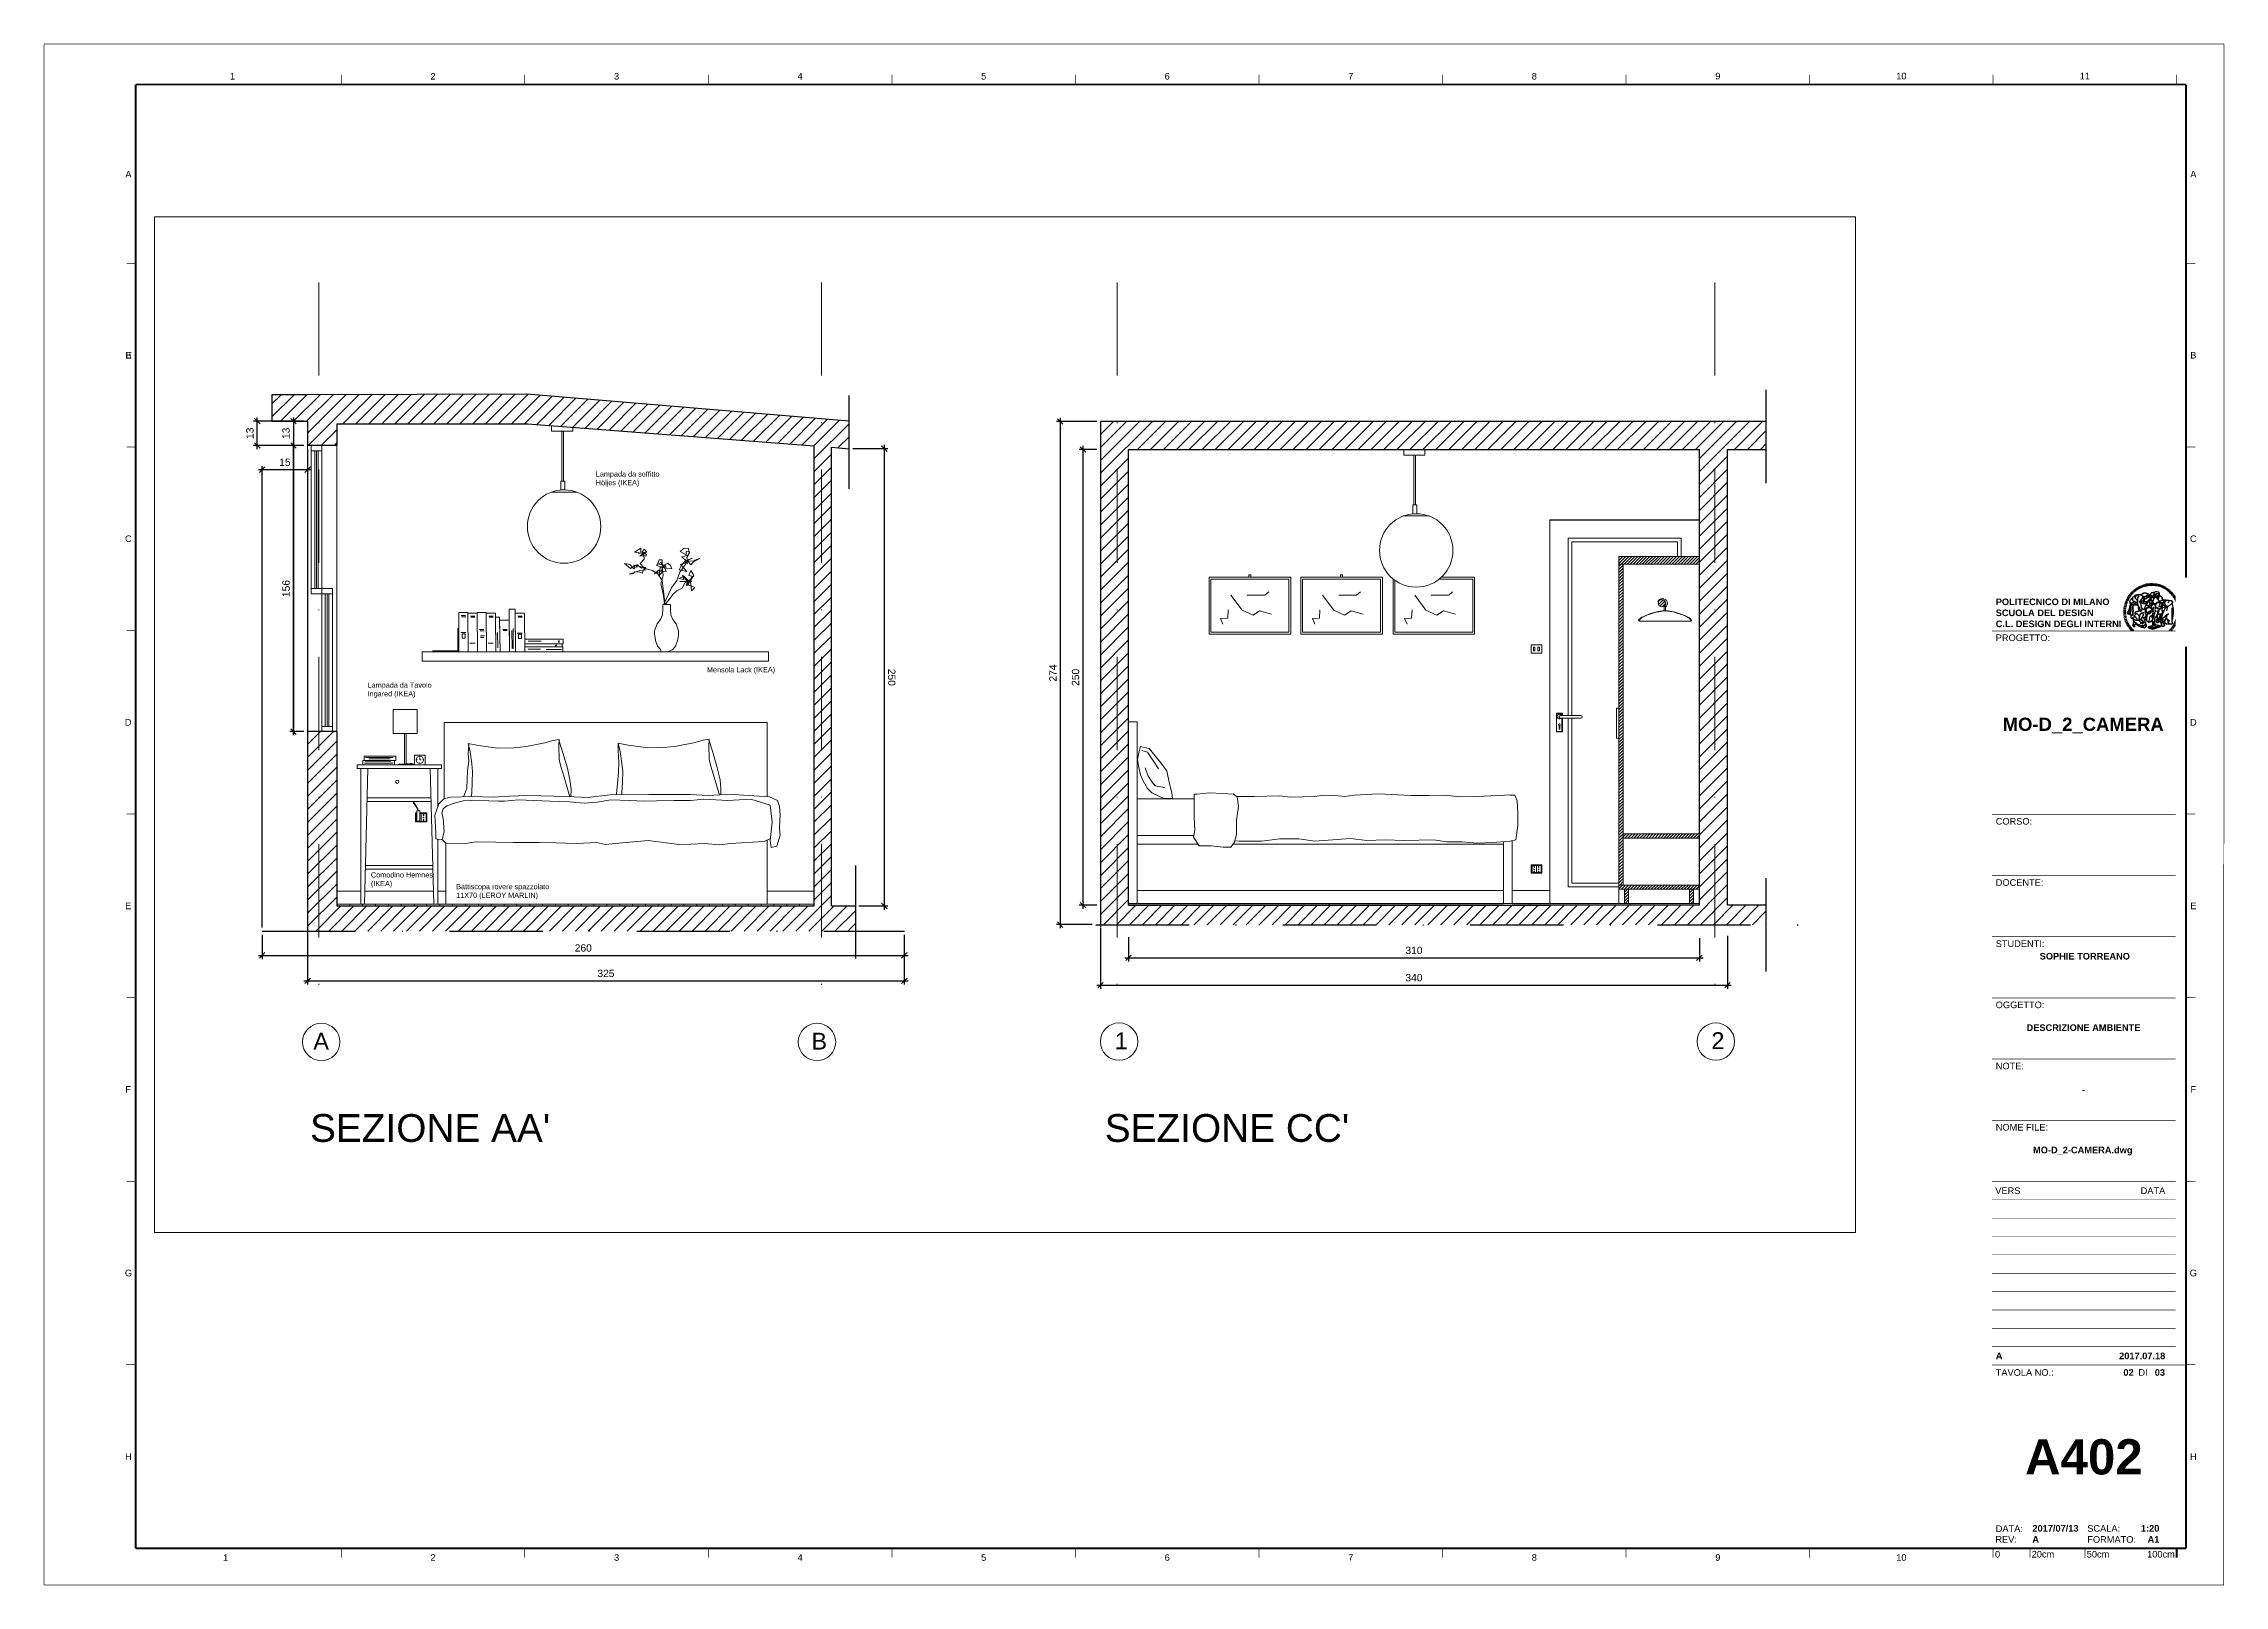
# Paper-space layout 'A402' of a CAD drawing. Header units: centimetres, sheet in millimetres. Extents: x -1 to 593, y -1 to 419.
# The model-space entities are those that its viewports show. They can reach past a viewport. Long polylines and large blocks are cut down to what shows.
import ezdxf
from ezdxf.enums import TextEntityAlignment as Align

# ---------------------------------------------------------------- set-up
doc = ezdxf.new("R2010")
doc.units = ezdxf.units.CM
doc.header["$MEASUREMENT"] = 0
doc.set_wipeout_variables(frame=1)
doc.linetypes.add('TRATTOPUNTO', pattern=[25.4, 12.7, -6.35, 0, -6.35])
for name, color, linetype, lineweight in [('A-GLAZ-FURR', 4, 'Continuous', 18), ('Arredi', 1, 'Continuous', 15), ('Dettagli', 5, 'Continuous', 5), ('finestre', 4, 'Continuous', 13), ('G-ANNO-TEXT', 3, 'Continuous', 18), ('linee', 255, 'TRATTOPUNTO', 5), ('Muri esterni', 250, 'Continuous', 25), ('Pavimento', 3, 'Continuous', 5), ('punto tratto', 250, 'TRATTOPUNTO', 25), ('Quote', 2, 'Continuous', 18), ('testo', 2, 'Continuous', 5)]:
    doc.layers.add(name, color=color, linetype=linetype, lineweight=lineweight)
doc.layers.add('G-ANNO-NPLT', color=210, linetype='Continuous', lineweight=18, plot=False)
doc.layers.add('linee guida', color=6, linetype='Continuous', lineweight=18, plot=False)
doc.layers.add('G-ANNO-TTLB', color=3, linetype='Continuous')
doc.styles.add('ARIAL', font='Arial.ttf')
doc.styles.add('ARIAL-BOLD', font='Arial Bold.ttf')
doc.styles.add('E-ARIAL', font='Arial.ttf')
doc.styles.get("Standard").update_dxf_attribs({"font": 'Arial.ttf'})
doc.dimstyles.get("Standard").update_dxf_attribs({"dimtxt": 2, "dimasz": 1.4995, "dimexe": 1, "dimexo": 1, "dimgap": 1, "dimtad": 1, "dimdec": 0, "dimzin": 0, "dimdsep": 46, "dimtxsty": 'Standard', "dimblk": 'OBLIQUE', "dimblk1": 'OBLIQUE', "dimblk2": 'OBLIQUE', "dimcen": 0.09, "dimdle": 1, "dimadec": 0, "dimazin": 0, "dimtfac": 1, "dimtdec": 0, "dimtofl": 0, "dimtmove": 0, "dimatfit": 3, "dimldrblk": 'OBLIQUE', "dimfxl": 1, "dimtolj": 1, "dimtzin": 0, "dimarcsym": 0})
pattern_1 = [(45, (-219.7933, -0.3649), (-0.813172798, 0.813172798), [])]

psp = doc.layouts.new('A402')

# ---------------------------------------------------------------- texts
at = {"layer": 'Dettagli', "char_height": 1.4136, "attachment_point": 1}
for s, insert in [('Lampada da soffitto\\PHöljes (IKEA)', (149.43, 302.43)), ('Lampada da Tavolo\\PIngared (IKEA)', (87.25, 244.93)), ('Mensola Lack (IKEA)', (179.71, 249.12)), ('Comodino Hemnes \\P(IKEA)', (88.16, 193.24)), ('Battiscopa rovere spazzolato\\P11X70 (LEROY MARLIN)', (111.39, 190.05))]:
    psp.add_mtext_dynamic_manual_height_columns(s, width=44.1495, gutter_width=1, heights=[0], dxfattribs=dict(at, insert=insert))
at = {"layer": 'G-ANNO-TEXT', "style": 'ARIAL'}
for s, p in [('1', (50.43, 410.08)), ('2', (105.08, 410.08)), ('3', (155.08, 410.08)), ('4', (205.08, 410.08)), ('5', (255.08, 410.08)), ('6', (305.08, 410.08)), ('7', (355.08, 410.08)), ('8', (405.08, 410.08)), ('9', (455.08, 410.12)), ('10', (505.08, 410.12)), ('11', (555.08, 410.12)), ('A', (22.1, 383.4)), ('A', (584.62, 383.4)), ('B', (22.05, 334.09)), ('E', (22.17, 334.09)), ('B', (584.62, 334.09)), ('C', (22.08, 284.09)), ('C', (584.62, 284.09)), ('D', (22.04, 234.09)), ('D', (584.62, 234.09)), ('E', (22.04, 184.09)), ('E', (584.62, 184.09)), ('F', (22.01, 134.09)), ('F', (584.62, 134.09)), ('G', (22.12, 84.09)), ('G', (584.62, 84.09)), ('H', (22.1, 34.09)), ('H', (584.62, 34.09)), ('1', (48.58, 6.6)), ('2', (105.08, 6.6)), ('3', (155.08, 6.6)), ('4', (205.08, 6.6)), ('5', (255.08, 6.6)), ('6', (305.08, 6.6)), ('7', (355.08, 6.6)), ('8', (405.08, 6.6)), ('9', (455.08, 6.6)), ('10', (505.08, 6.6))]:
    psp.add_text(s, height=1.8, dxfattribs=at).set_placement(p, align=Align.MIDDLE_CENTER)
at = {"layer": 'G-ANNO-TEXT', "style": 'E-ARIAL'}
psp.add_text('0', height=1.8, dxfattribs=at).set_placement((531.28, 8.39), align=Align.TOP_CENTER)
for s, p in [('20cm', (540.58, 6.59)), ('50cm', (555.58, 6.59))]:
    psp.add_text(s, height=1.8, dxfattribs=at).set_placement(p)
psp.add_text('100cm', height=1.8, dxfattribs=at).set_placement((579.58, 6.59), align=Align.RIGHT)

msp = doc.modelspace()

# ---------------------------------------------------------------- texts
at = {"layer": 'Quote', "char_height": 9.12, "attachment_point": 1}
for s, insert in [('A', (113243.2, 58204.5)), ('B', (113514.6, 58204.5)), ('2', (114004.9, 58204.8))]:
    msp.add_mtext_dynamic_manual_height_columns(s, width=58.855, gutter_width=1, heights=[0], dxfattribs=dict(at, insert=insert))
at = {"layer": 'testo', "attachment_point": 1}
for s, width, insert, char_height in [('1', 58.855, (113679.8, 58204.7), 9.12), ("SEZIONE AA'", 535.179, (113241.4, 58160.2), 15.129), ("SEZIONE CC'", 535.179, (113674.4, 58160.2), 15.129)]:
    msp.add_mtext_dynamic_manual_height_columns(s, width=width, gutter_width=1, heights=[0], dxfattribs=dict(at, insert=insert, char_height=char_height))

# ---------------------------------------------------------------- blocks, each defined once
blk = doc.blocks.new('_Oblique')
at = {"color": 0, "linetype": 'ByBlock', "lineweight": -2}
blk.add_line((-0.5, -0.5), (0.5, 0.5), dxfattribs=at)
blk = doc.blocks.new('*D87')
at = {"layer": 'Defpoints', "color": 0, "transparency": 16777216}
for p in [(57.2, 316.14), (70.92, 316.14), (70.92, 309.51)]:
    blk.add_point(p, dxfattribs=at)
at = {"layer": 'Quote', "color": 0, "lineweight": -2, "transparency": 16777216}
for p, q in [((69.92, 316.14), (56.2, 316.14)), ((57.2, 308.51), (57.2, 317.14)), ((69.92, 309.51), (56.2, 309.51))]:
    blk.add_line(p, q, dxfattribs=at)
at = {"layer": 'Quote', "color": 0, "lineweight": -2, "transparency": 16777216, "xscale": 1.4995, "yscale": 1.4995, "zscale": 1.4995}
for p, rotation in [((57.2, 316.14), 90), ((57.2, 309.51), 270)]:
    blk.add_blockref('_Oblique', p, dxfattribs=dict(at, rotation=rotation))
at = {"layer": 'Quote', "color": 0, "transparency": 16777216, "insert": (55.19, 312.82), "char_height": 2, "attachment_point": 5, "rotation": 90}
blk.add_mtext('\\A1;13', dxfattribs=at)
blk = doc.blocks.new('*D88')
at = {"layer": 'Defpoints', "color": 0, "transparency": 16777216}
for p in [(70.92, 316.14), (67.05, 309.51), (70.92, 309.51)]:
    blk.add_point(p, dxfattribs=at)
at = {"layer": 'Quote', "color": 0, "lineweight": -2, "transparency": 16777216}
for p, q in [((69.92, 316.14), (66.05, 316.14)), ((67.05, 317.14), (67.05, 308.51)), ((69.92, 309.51), (66.05, 309.51))]:
    blk.add_line(p, q, dxfattribs=at)
at = {"layer": 'Quote', "color": 0, "lineweight": -2, "transparency": 16777216, "xscale": 1.4995, "yscale": 1.4995, "zscale": 1.4995}
for p, rotation in [((67.05, 316.14), 90), ((67.05, 309.51), 270)]:
    blk.add_blockref('_Oblique', p, dxfattribs=dict(at, rotation=rotation))
at = {"layer": 'Quote', "color": 0, "transparency": 16777216, "insert": (65.04, 312.82), "char_height": 2, "attachment_point": 5, "rotation": 90}
blk.add_mtext('\\A1;13', dxfattribs=at)
blk = doc.blocks.new('*D89')
at = {"layer": 'Defpoints', "color": 0, "transparency": 16777216}
for p in [(70.92, 309.51), (67.05, 231.56), (70.92, 231.56)]:
    blk.add_point(p, dxfattribs=at)
at = {"layer": 'Quote', "color": 0, "lineweight": -2, "transparency": 16777216}
for p, q in [((69.92, 309.51), (66.05, 309.51)), ((67.05, 310.51), (67.05, 230.56)), ((69.92, 231.56), (66.05, 231.56))]:
    blk.add_line(p, q, dxfattribs=at)
at = {"layer": 'Quote', "color": 0, "lineweight": -2, "transparency": 16777216, "xscale": 1.4995, "yscale": 1.4995, "zscale": 1.4995}
for p, rotation in [((67.05, 309.51), 90), ((67.05, 231.56), 270)]:
    blk.add_blockref('_Oblique', p, dxfattribs=dict(at, rotation=rotation))
at = {"layer": 'Quote', "color": 0, "transparency": 16777216, "insert": (65.04, 270.53), "char_height": 2, "attachment_point": 5, "rotation": 90}
blk.add_mtext('\\A1;156', dxfattribs=at)
blk = doc.blocks.new('*D90')
at = {"layer": 'Defpoints', "color": 0, "transparency": 16777216}
for p in [(67.05, 309.51), (70.92, 309.51), (70.92, 231.56)]:
    blk.add_point(p, dxfattribs=at)
at = {"layer": 'Quote', "color": 0, "lineweight": -2, "transparency": 16777216}
for p, q in [((69.92, 309.51), (66.05, 309.51)), ((67.05, 230.56), (67.05, 310.51)), ((69.92, 231.56), (66.05, 231.56))]:
    blk.add_line(p, q, dxfattribs=at)
at = {"layer": 'Quote', "color": 0, "lineweight": -2, "transparency": 16777216, "xscale": 1.4995, "yscale": 1.4995, "zscale": 1.4995}
for p, rotation in [((67.05, 309.51), 90), ((67.05, 231.56), 270)]:
    blk.add_blockref('_Oblique', p, dxfattribs=dict(at, rotation=rotation))
at = {"layer": 'Quote', "color": 0, "transparency": 16777216, "insert": (65.04, 270.53), "char_height": 2, "attachment_point": 5, "rotation": 90}
blk.add_mtext('\\A1;156', dxfattribs=at)
blk = doc.blocks.new('*D91')
at = {"layer": 'Defpoints', "color": 0, "transparency": 16777216}
for p in [(70.92, 309.51), (233.47, 177.21), (233.47, 163.66)]:
    blk.add_point(p, dxfattribs=at)
at = {"layer": 'Quote', "color": 0, "lineweight": -2, "transparency": 16777216}
for p, q in [((70.92, 308.51), (70.92, 162.66)), ((233.47, 176.21), (233.47, 162.66)), ((69.92, 163.66), (234.47, 163.66))]:
    blk.add_line(p, q, dxfattribs=at)
at = {"layer": 'Quote', "color": 0, "lineweight": -2, "transparency": 16777216, "xscale": 1.4995, "yscale": 1.4995, "zscale": 1.4995, "rotation": 180}
blk.add_blockref('_Oblique', (70.92, 163.66), dxfattribs=at)
at = {"layer": 'Quote', "color": 0, "lineweight": -2, "transparency": 16777216, "xscale": 1.4995, "yscale": 1.4995, "zscale": 1.4995}
blk.add_blockref('_Oblique', (233.47, 163.66), dxfattribs=at)
at = {"layer": 'Quote', "color": 0, "transparency": 16777216, "insert": (152.19, 165.68), "char_height": 2, "attachment_point": 5}
blk.add_mtext('\\A1;325', dxfattribs=at)
blk = doc.blocks.new('*D101')
at = {"layer": 'Defpoints', "color": 0, "transparency": 16777216}
for p in [(70.92, 309.51), (58.55, 302.91), (58.55, 177.21)]:
    blk.add_point(p, dxfattribs=at)
at = {"layer": 'Quote', "color": 0, "lineweight": -2, "transparency": 16777216}
for p, q in [((58.55, 178.21), (58.55, 303.91)), ((70.92, 308.51), (70.92, 301.91)), ((71.92, 302.91), (57.55, 302.91))]:
    blk.add_line(p, q, dxfattribs=at)
at = {"layer": 'Quote', "color": 0, "lineweight": -2, "transparency": 16777216, "xscale": 1.4995, "yscale": 1.4995, "zscale": 1.4995, "rotation": 180}
blk.add_blockref('_Oblique', (58.55, 302.91), dxfattribs=at)
at = {"layer": 'Quote', "color": 0, "lineweight": -2, "transparency": 16777216, "xscale": 1.4995, "yscale": 1.4995, "zscale": 1.4995}
blk.add_blockref('_Oblique', (70.92, 302.91), dxfattribs=at)
at = {"layer": 'Quote', "color": 0, "transparency": 16777216, "insert": (64.73, 304.92), "char_height": 2, "attachment_point": 5}
blk.add_mtext('\\A1;15', dxfattribs=at)
blk = doc.blocks.new('*D102')
at = {"layer": 'Defpoints', "color": 0, "transparency": 16777216}
for p in [(58.55, 177.21), (233.47, 177.21), (233.47, 170.61)]:
    blk.add_point(p, dxfattribs=at)
at = {"layer": 'Quote', "color": 0, "lineweight": -2, "transparency": 16777216}
for p, q in [((58.55, 176.21), (58.55, 169.61)), ((233.47, 176.21), (233.47, 169.61)), ((57.55, 170.61), (234.47, 170.61))]:
    blk.add_line(p, q, dxfattribs=at)
at = {"layer": 'Quote', "color": 0, "lineweight": -2, "transparency": 16777216, "xscale": 1.4995, "yscale": 1.4995, "zscale": 1.4995, "rotation": 180}
blk.add_blockref('_Oblique', (58.55, 170.61), dxfattribs=at)
at = {"layer": 'Quote', "color": 0, "lineweight": -2, "transparency": 16777216, "xscale": 1.4995, "yscale": 1.4995, "zscale": 1.4995}
blk.add_blockref('_Oblique', (233.47, 170.61), dxfattribs=at)
at = {"layer": 'Quote', "color": 0, "transparency": 16777216, "insert": (146.01, 172.62), "char_height": 2, "attachment_point": 5}
blk.add_mtext('\\A1;260', dxfattribs=at)
blk = doc.blocks.new('*D103')
at = {"layer": 'Defpoints', "color": 0, "transparency": 16777216}
for p in [(218.42, 308.65), (220.11, 184.06), (228.02, 184.06)]:
    blk.add_point(p, dxfattribs=at)
at = {"layer": 'Quote', "color": 0, "lineweight": -2, "transparency": 16777216}
for p, q in [((228.02, 309.65), (228.02, 183.06)), ((219.42, 308.65), (229.02, 308.65)), ((221.11, 184.06), (229.02, 184.06))]:
    blk.add_line(p, q, dxfattribs=at)
at = {"layer": 'Quote', "color": 0, "lineweight": -2, "transparency": 16777216, "xscale": 1.4995, "yscale": 1.4995, "zscale": 1.4995}
for p, rotation in [((228.02, 308.65), 90), ((228.02, 184.06), 270)]:
    blk.add_blockref('_Oblique', p, dxfattribs=dict(at, rotation=rotation))
at = {"layer": 'Quote', "color": 0, "transparency": 16777216, "insert": (230.03, 246.35), "char_height": 2, "attachment_point": 5, "rotation": 270}
blk.add_mtext('\\A1;250', dxfattribs=at)
blk = doc.blocks.new('*D104')
at = {"layer": 'Defpoints', "color": 0, "transparency": 16777216}
for p in [(286.9, 316.05), (275.93, 178.99), (285.63, 178.99)]:
    blk.add_point(p, dxfattribs=at)
at = {"layer": 'Quote', "color": 0, "lineweight": -2, "transparency": 16777216}
for p, q in [((285.9, 316.05), (274.93, 316.05)), ((275.93, 317.05), (275.93, 177.99)), ((284.63, 178.99), (274.93, 178.99))]:
    blk.add_line(p, q, dxfattribs=at)
at = {"layer": 'Quote', "color": 0, "lineweight": -2, "transparency": 16777216, "xscale": 1.4995, "yscale": 1.4995, "zscale": 1.4995}
for p, rotation in [((275.93, 316.05), 90), ((275.93, 178.99), 270)]:
    blk.add_blockref('_Oblique', p, dxfattribs=dict(at, rotation=rotation))
at = {"layer": 'Quote', "color": 0, "transparency": 16777216, "insert": (273.93, 247.52), "char_height": 2, "attachment_point": 5, "rotation": 90}
blk.add_mtext('\\A1;274', dxfattribs=at)
blk = doc.blocks.new('*D105')
at = {"layer": 'Defpoints', "color": 0, "transparency": 16777216}
for p in [(286.9, 308.41), (282.13, 184.3), (286.9, 184.3)]:
    blk.add_point(p, dxfattribs=at)
at = {"layer": 'Quote', "color": 0, "lineweight": -2, "transparency": 16777216}
for p, q in [((282.13, 309.41), (282.13, 183.3)), ((285.9, 308.41), (281.13, 308.41)), ((285.9, 184.3), (281.13, 184.3))]:
    blk.add_line(p, q, dxfattribs=at)
at = {"layer": 'Quote', "color": 0, "lineweight": -2, "transparency": 16777216, "xscale": 1.4995, "yscale": 1.4995, "zscale": 1.4995}
for p, rotation in [((282.13, 308.41), 90), ((282.13, 184.3), 270)]:
    blk.add_blockref('_Oblique', p, dxfattribs=dict(at, rotation=rotation))
at = {"layer": 'Quote', "color": 0, "transparency": 16777216, "insert": (280.12, 246.35), "char_height": 2, "attachment_point": 5, "rotation": 90}
blk.add_mtext('\\A1;250', dxfattribs=at)
blk = doc.blocks.new('*D106')
at = {"layer": 'Defpoints', "color": 0, "transparency": 16777216}
for p in [(286.9, 178.99), (457.71, 176.97), (457.71, 162.5)]:
    blk.add_point(p, dxfattribs=at)
at = {"layer": 'Quote', "color": 0, "lineweight": -2, "transparency": 16777216}
for p, q in [((286.9, 177.99), (286.9, 161.5)), ((457.71, 175.97), (457.71, 161.5)), ((285.9, 162.5), (458.71, 162.5))]:
    blk.add_line(p, q, dxfattribs=at)
at = {"layer": 'Quote', "color": 0, "lineweight": -2, "transparency": 16777216, "xscale": 1.4995, "yscale": 1.4995, "zscale": 1.4995, "rotation": 180}
blk.add_blockref('_Oblique', (286.9, 162.5), dxfattribs=at)
at = {"layer": 'Quote', "color": 0, "lineweight": -2, "transparency": 16777216, "xscale": 1.4995, "yscale": 1.4995, "zscale": 1.4995}
blk.add_blockref('_Oblique', (457.71, 162.5), dxfattribs=at)
at = {"layer": 'Quote', "color": 0, "transparency": 16777216, "insert": (372.3, 164.51), "char_height": 2, "attachment_point": 5}
blk.add_mtext('\\A1;340', dxfattribs=at)
blk = doc.blocks.new('*D107')
at = {"layer": 'Defpoints', "color": 0, "transparency": 16777216}
for p in [(294.55, 176.54), (450.06, 176.3), (450.06, 169.94)]:
    blk.add_point(p, dxfattribs=at)
at = {"layer": 'Quote', "color": 0, "lineweight": -2, "transparency": 16777216}
for p, q in [((294.55, 175.54), (294.55, 168.94)), ((450.06, 175.3), (450.06, 168.94)), ((293.55, 169.94), (451.06, 169.94))]:
    blk.add_line(p, q, dxfattribs=at)
at = {"layer": 'Quote', "color": 0, "lineweight": -2, "transparency": 16777216, "xscale": 1.4995, "yscale": 1.4995, "zscale": 1.4995, "rotation": 180}
blk.add_blockref('_Oblique', (294.55, 169.94), dxfattribs=at)
at = {"layer": 'Quote', "color": 0, "lineweight": -2, "transparency": 16777216, "xscale": 1.4995, "yscale": 1.4995, "zscale": 1.4995}
blk.add_blockref('_Oblique', (450.06, 169.94), dxfattribs=at)
at = {"layer": 'Quote', "color": 0, "transparency": 16777216, "insert": (372.3, 171.96), "char_height": 2, "attachment_point": 5}
blk.add_mtext('\\A1;310', dxfattribs=at)
blk = doc.blocks.new('logoPolimi')
for p, q in [((-1.49, 1.84), (-1.36, 1.68)), ((-1.41, 1.91), (-1.28, 1.74)), ((-1.32, 1.97), (-1.2, 1.8)), ((-1.22, 2.03), (-1.11, 1.85)), ((-1.13, 2.09), (-1.03, 1.9)), ((-1.03, 2.14), (-0.94, 1.95)), ((-0.93, 2.18), (-0.84, 1.99)), ((-0.83, 2.22), (-0.75, 2.03)), ((-0.72, 2.26), (-0.66, 2.06)), ((-0.61, 2.29), (-0.56, 2.09)), ((-0.51, 2.32), (-0.46, 2.11)), ((-0.4, 2.34), (-0.36, 2.13)), ((-0.29, 2.35), (-0.26, 2.14)), ((-0.18, 2.36), (-0.16, 2.15)), ((-0.07, 2.37), (-0.06, 2.16)), ((0.04, 2.37), (0.04, 2.16)), ((0.15, 2.36), (0.14, 2.16)), ((0.26, 2.36), (0.24, 2.15)), ((0.37, 2.34), (0.34, 2.13)), ((0.48, 2.32), (0.44, 2.12)), ((0.59, 2.3), (0.54, 2.09)), ((0.69, 2.27), (0.63, 2.07)), ((0.8, 2.23), (0.73, 2.03)), ((0.9, 2.19), (0.82, 2)), ((1, 2.15), (0.91, 1.96)), ((1.1, 2.1), (1, 1.91)), ((1.2, 2.04), (1.09, 1.86)), ((1.29, 1.99), (1.18, 1.81)), ((1.38, 1.92), (1.26, 1.75)), ((1.47, 1.86), (1.34, 1.69)), ((-2.37, 0.12), (-2.16, 0.11)), ((-2.37, 0.01), (-2.16, 0.01)), ((-2.36, 0.23), (-2.15, 0.21)), ((-2.35, 0.34), (-2.14, 0.31)), ((-2.33, 0.45), (-2.12, 0.41)), ((-2.3, 0.55), (-2.1, 0.51)), ((-2.28, 0.66), (-2.07, 0.6)), ((-2.24, 0.77), (-2.04, 0.7)), ((-2.2, 0.87), (-2.01, 0.79)), ((-2.16, 0.97), (-1.97, 0.89)), ((-2.11, 1.07), (-1.93, 0.98)), ((-2.06, 1.17), (-1.88, 1.07)), ((-2.01, 1.26), (-1.83, 1.15)), ((-1.94, 1.36), (-1.77, 1.24)), ((-1.88, 1.45), (-1.71, 1.32)), ((-1.84, 0.03), (-1.82, 0.35)), ((-1.81, 1.53), (-1.65, 1.4)), ((-1.74, 1.61), (-1.58, 1.47)), ((-1.73, 0.59), (-1.73, 0.59)), ((-1.73, 0.59), (-1.73, 0.59)), ((-1.66, 1.69), (-1.51, 1.54)), ((-1.65, 0.57), (-1.65, 0.57)), ((-1.59, 1.12), (-1.59, 1.12)), ((-1.58, 1.77), (-1.44, 1.61)), ((-1.51, 0.55), (-1.51, 0.55)), ((-1.51, 0.55), (-1.51, 0.55)), ((-1.31, 0.79), (-1.21, 0.75)), ((-1.21, 0.75), (-1.31, 0.79)), ((-1.21, 0.75), (-1.31, 0.79)), ((-1.21, 0.75), (-1.21, 0.75)), ((-1.21, 0.75), (-1.21, 0.75)), ((-1.19, 0.76), (-1.19, 0.76)), ((-1.19, 0.76), (-1.19, 0.76)), ((-1.17, 0.99), (-1.18, 0.99)), ((-1.18, 0.99), (-1.17, 0.99)), ((-1.16, 0.57), (-1.16, 0.57)), ((-1.16, 0.57), (-1.16, 0.57)), ((-1.1, 0.01), (-0.99, 0.06)), ((-0.99, 0.06), (-1.1, 0.01)), ((-0.99, 0.06), (-1.1, 0.01)), ((-0.99, 0.06), (-0.99, 0.06)), ((-0.99, 0.06), (-0.99, 0.06)), ((-0.97, 0.79), (-0.98, 0.79)), ((-0.89, 0.84), (-0.97, 0.79)), ((-0.97, 0.79), (-0.89, 0.84)), ((-0.96, 1.41), (-0.96, 1.41)), ((-0.96, 1.41), (-0.96, 1.41)), ((-0.89, 0.84), (-0.82, 0.87)), ((-0.82, 0.87), (-0.89, 0.84)), ((-0.89, 0.84), (-0.82, 0.87)), ((-0.88, 0.83), (-0.89, 0.84)), ((-0.85, 1.39), (-0.85, 1.39)), ((-0.85, 1.39), (-0.85, 1.39)), ((-0.84, 0.14), (-0.84, 0.14)), ((-0.77, 1.08), (-0.78, 1.08)), ((-0.78, 1.08), (-0.77, 1.08)), ((-0.61, 1.12), (-0.77, 1.08)), ((-0.77, 1.08), (-0.61, 1.12)), ((-0.77, 1.08), (-0.61, 1.12)), ((-0.75, 1.3), (-0.76, 1.29)), ((-0.76, 1.29), (-0.75, 1.3)), ((-0.65, 0.99), (-0.7, 0.96)), ((-0.69, 0.18), (-0.68, 0.18)), ((-0.66, 0.93), (-0.66, 0.93)), ((-0.66, 0.93), (-0.64, 0.93)), ((-0.66, 0.93), (-0.66, 0.93)), ((-0.66, 0.93), (-0.66, 0.93)), ((-0.63, 1.01), (-0.63, 1.01)), ((-0.63, 1.01), (-0.62, 1.01)), ((-0.63, 0.66), (-0.63, 0.66)), ((-0.6, 1.12), (-0.61, 1.12)), ((-0.61, 1.12), (-0.6, 1.12)), ((-0.61, 1.12), (-0.6, 1.12)), ((-0.61, 0.86), (-0.57, 0.85)), ((-0.57, 0.85), (-0.61, 0.86)), ((-0.61, 0.86), (-0.57, 0.85)), ((-0.53, 1.08), (-0.6, 1.12)), ((-0.6, 1.12), (-0.6, 1.11)), ((-0.6, 1.12), (-0.53, 1.08)), ((-0.57, 0.8), (-0.59, 0.8)), ((-0.57, 0.85), (-0.53, 0.84)), ((-0.57, 0.85), (-0.57, 0.85)), ((-0.57, 0.85), (-0.57, 0.85)), ((-0.57, 0.85), (-0.53, 0.84)), ((-0.56, 0.29), (-0.49, 0.48)), ((-0.56, 0.14), (-0.56, 0.29)), ((-0.5, 0.11), (-0.56, 0.14)), ((-0.53, 0.84), (-0.51, 0.84)), ((-0.53, 0.84), (-0.51, 0.84)), ((-0.53, 0.84), (-0.53, 0.84)), ((-0.51, 0.11), (-0.51, 0.11)), ((-0.51, 0.11), (-0.51, 0.11)), ((-0.34, 0.33), (-0.5, 0.11)), ((-0.49, 0.48), (-0.41, 0.55)), ((-0.42, 0.8), (-0.47, 0.79)), ((-0.42, 0.8), (-0.47, 0.79)), ((-0.47, 0.79), (-0.45, 0.76)), ((-0.47, 0.79), (-0.45, 0.76)), ((-0.45, 1.14), (-0.42, 1.11)), ((-0.42, 1.26), (-0.36, 1.22)), ((-0.41, 0.55), (-0.34, 0.49)), ((-0.4, 1.37), (-0.38, 1.38)), ((-0.39, 1.37), (-0.4, 1.37)), ((-0.35, 1.33), (-0.4, 1.37)), ((-0.39, 1.24), (-0.4, 1.23)), ((-0.38, 1.14), (-0.38, 1.14)), ((-0.34, 0.49), (-0.09, 0.48)), ((-0.16, 0.32), (-0.34, 0.33)), ((-0.14, 0.32), (-0.31, 0.34)), ((-0.28, 1.3), (-0.29, 1.3)), ((-0.28, 1.3), (-0.28, 1.3)), ((-0.16, 1.24), (-0.16, 1.25)), ((-0.16, 1.25), (-0.16, 1.25)), ((-0.16, 0.49), (-0.14, 0.64)), ((-0.06, 0.27), (-0.16, 0.32)), ((-0.1, 0.88), (-0.09, 0.87)), ((-0.08, 1.37), (-0.08, 1.38)), ((-0.08, 1.23), (-0.05, 1.21)), ((-0.05, 1.21), (-0.08, 1.23)), ((-0.08, 1.23), (-0.05, 1.21)), ((-0.03, 0.26), (-0.06, 0.27)), ((-0.05, 1.21), (-0.04, 1.21)), ((-0.04, 1.21), (-0.05, 1.21)), ((-0.04, 1.21), (-0.04, 1.21)), ((-0.04, 1.21), (-0.04, 1.21)), ((-0.04, 0.48), (-0.03, 0.26)), ((0.03, 1.15), (0.03, 1.15)), ((0.03, 0.66), (0.03, 0.67)), ((0.07, 0.58), (0.07, 0.57)), ((0.1, 1.18), (0.1, 1.18)), ((0.1, 0.84), (0.1, 0.84)), ((0.13, 1.32), (0.17, 1.19)), ((0.14, 0.71), (0.34, 0.65)), ((0.31, 0.56), (0.17, 0.63)), ((0.27, 1.61), (0.27, 1.61)), ((0.27, 1.61), (0.27, 1.61)), ((0.27, 1.61), (0.27, 1.61)), ((0.29, 1.29), (0.29, 1.29)), ((0.29, 1.29), (0.29, 1.29)), ((0.29, 1.29), (0.29, 1.29)), ((0.29, 1.29), (0.29, 1.29)), ((0.33, 0.49), (0.34, 0.49)), ((0.33, 0.03), (0.35, 0.03)), ((0.33, 0.03), (0.35, 0.03)), ((0.34, 0.65), (0.34, 0.64)), ((0.35, 0.03), (0.57, 0.06)), ((0.35, 0.03), (0.57, 0.06)), ((0.35, 0.03), (0.35, 0.03)), ((0.35, 0.03), (0.35, 0.03)), ((0.38, 1.36), (0.37, 1.35)), ((0.38, 0.34), (0.37, 0.34)), ((0.38, 0.34), (0.38, 0.34)), ((0.43, 0.67), (0.39, 0.64)), ((0.49, 1.05), (0.51, 1.13)), ((0.51, 1.13), (0.49, 1.05)), ((0.49, 1.05), (0.51, 1.13)), ((0.51, 1.31), (0.5, 1.29)), ((0.51, 1.13), (0.52, 1.23)), ((0.52, 1.23), (0.51, 1.23)), ((0.51, 1.23), (0.52, 1.23)), ((0.52, 1.23), (0.51, 1.13)), ((0.51, 1.13), (0.52, 1.23)), ((0.52, 1.24), (0.6, 1.37)), ((0.52, 1.23), (0.6, 1.36)), ((0.6, 1.36), (0.52, 1.23)), ((0.52, 1.23), (0.52, 1.23)), ((0.52, 1.23), (0.52, 1.24)), ((0.52, 1.23), (0.52, 1.23)), ((0.55, 1.07), (0.53, 1.06)), ((0.53, 1.04), (0.53, 1.06)), ((0.53, 1.05), (0.53, 1.04)), ((0.54, 0.3), (0.63, 0.32)), ((0.54, -0.08), (0.61, 0.06)), ((0.61, 0.06), (0.54, -0.08)), ((0.54, -0.08), (0.61, 0.06)), ((0.56, 0.19), (0.59, 0.21)), ((0.57, 1.07), (0.57, 1.07)), ((0.57, 1.07), (0.57, 1.07)), ((0.57, 1.07), (0.57, 1.07)), ((0.57, 1.07), (0.57, 1.07)), ((0.57, 1.07), (0.57, 1.07)), ((0.57, 1.07), (0.57, 1.07)), ((0.57, 1.07), (0.57, 1.07)), ((0.58, 0.3), (0.59, 0.29)), ((0.59, 0.78), (0.59, 0.79)), ((0.59, 0.79), (0.59, 0.79)), ((0.59, 0.79), (0.59, 0.79)), ((0.59, 0.79), (0.59, 0.78)), ((0.61, 0.06), (0.6, 0.07)), ((0.6, 0.07), (0.61, 0.06)), ((0.61, 0.06), (0.61, 0.07)), ((0.62, 0.21), (0.65, 0.22)), ((0.64, 1.37), (0.65, 1.37)), ((0.69, 0.86), (0.68, 0.86)), ((0.68, 0.86), (0.69, 0.86)), ((0.68, 0.76), (0.68, 0.76)), ((0.76, 0.26), (0.76, 0.26)), ((0.82, 0.35), (0.84, 0.36)), ((0.82, 0.35), (0.82, 0.35)), ((0.84, 0.36), (0.84, 0.37)), ((0.85, 0.34), (1.05, 0.35)), ((0.93, 1.05), (0.93, 1.05)), ((0.93, 1.05), (0.93, 1.05)), ((0.93, 1.05), (0.93, 1.04)), ((0.93, 1.05), (0.93, 1.05)), ((0.97, 0.66), (0.96, 0.66)), ((1.01, 0.97), (0.98, 0.96)), ((1.17, 0.96), (1.17, 0.95)), ((1.17, 0.95), (1.17, 0.95)), ((1.34, 0.37), (1.26, 0.04)), ((1.27, 0.37), (1.27, 0.38)), ((1.28, 0.95), (1.28, 0.95)), ((1.37, 0.73), (1.46, 0.81)), ((1.41, 0.4), (1.41, 0.41)), ((1.56, 1.79), (1.42, 1.63)), ((1.64, 1.71), (1.49, 1.56)), ((1.49, 0.9), (1.57, 0.92)), ((1.72, 1.63), (1.56, 1.49)), ((1.67, 0.6), (1.57, 0.53)), ((1.79, 1.55), (1.63, 1.41)), ((1.86, 1.47), (1.7, 1.34)), ((1.93, 1.38), (1.76, 1.26)), ((1.99, 1.29), (1.81, 1.17)), ((2.05, 1.19), (1.87, 1.09)), ((2.1, 1.1), (1.92, 1)), ((2.15, 1), (1.96, 0.91)), ((2.19, 0.9), (2, 0.82)), ((2.23, 0.79), (2.04, 0.72)), ((2.27, 0.69), (2.07, 0.63)), ((2.3, 0.58), (2.09, 0.53)), ((2.32, 0.47), (2.12, 0.43)), ((2.34, 0.37), (2.13, 0.33)), ((2.36, 0.26), (2.15, 0.23)), ((2.37, 0.15), (2.16, 0.13)), ((2.37, 0.04), (2.16, 0.03)), ((-2.37, -0.1), (-2.16, -0.09)), ((-2.36, -0.21), (-2.15, -0.19)), ((-2.35, -0.32), (-2.14, -0.29)), ((-2.33, -0.43), (-2.12, -0.39)), ((-2.31, -0.54), (-2.1, -0.49)), ((-2.28, -0.65), (-2.08, -0.59)), ((-2.25, -0.75), (-2.05, -0.69)), ((-2.21, -0.86), (-2.02, -0.78)), ((-2.17, -0.96), (-1.98, -0.87)), ((-2.12, -1.06), (-1.93, -0.96)), ((-2.07, -1.16), (-1.89, -1.05)), ((-2.04, -0.15), (-1.97, -0.2)), ((-2.01, -1.25), (-1.84, -1.14)), ((-1.95, -1.34), (-1.78, -1.22)), ((-1.89, -1.43), (-1.72, -1.31)), ((-1.82, -1.52), (-1.66, -1.38)), ((-1.75, -1.6), (-1.59, -1.46)), ((-1.67, -1.68), (-1.52, -1.53)), ((-1.58, -0.12), (-1.6, -0.18)), ((-1.6, -0.18), (-1.58, -0.28)), ((-1.57, -0.54), (-1.59, -0.54)), ((-1.59, -0.54), (-1.59, -0.54)), ((-1.59, -1.76), (-1.45, -1.6)), ((-1.56, -0.32), (-1.56, -0.31)), ((-1.56, -0.31), (-1.56, -0.31)), ((-1.53, -0.65), (-1.53, -0.65)), ((-1.53, -0.65), (-1.53, -0.65)), ((-1.51, -1.83), (-1.37, -1.67)), ((-1.48, -0.86), (-1.48, -0.85)), ((-1.42, -0.37), (-1.42, -0.37)), ((-1.42, -1.9), (-1.29, -1.73)), ((-1.38, -0.46), (-1.38, -0.46)), ((-1.33, -1.96), (-1.21, -1.79)), ((-1.31, -0.24), (-1.31, -0.23)), ((-1.31, -0.23), (-1.31, -0.24)), ((-1.23, -0.19), (-1.23, -0.19)), ((-1.23, -0.19), (-1.23, -0.19)), ((-1.23, -0.19), (-1.23, -0.19)), ((-1.23, -0.19), (-1.23, -0.19)), ((-1.01, -0.39), (-1.02, -0.39)), ((-1.02, -0.39), (-1.01, -0.39)), ((-1.02, -0.7), (-1.02, -0.7)), ((-1.02, -0.7), (-1.02, -0.7)), ((-1.02, -0.7), (-1.02, -0.7)), ((-0.79, -0.51), (-0.83, -0.58)), ((-0.83, -0.58), (-0.79, -0.51)), ((-0.83, -0.58), (-0.79, -0.51)), ((-0.78, -1.05), (-0.83, -0.94)), ((-0.83, -0.94), (-0.78, -1.05)), ((-0.83, -0.94), (-0.83, -0.94)), ((-0.83, -0.94), (-0.78, -1.05)), ((-0.82, -1.23), (-0.82, -1.23)), ((-0.82, -1.23), (-0.77, -1.23)), ((-0.77, -1.23), (-0.82, -1.23)), ((-0.82, -1.23), (-0.82, -1.23)), ((-0.77, -1.23), (-0.82, -1.23)), ((-0.75, -0.96), (-0.8, -0.89)), ((-0.8, -0.89), (-0.79, -0.92)), ((-0.79, -0.92), (-0.8, -0.89)), ((-0.8, -0.89), (-0.75, -0.96)), ((-0.79, -0.92), (-0.8, -0.89)), ((-0.8, -0.89), (-0.8, -0.89)), ((-0.8, -0.89), (-0.75, -0.96)), ((-0.79, -0.92), (-0.78, -0.95)), ((-0.78, -0.95), (-0.79, -0.92)), ((-0.78, -0.95), (-0.79, -0.92)), ((-0.77, -0.49), (-0.78, -0.48)), ((-0.78, -0.48), (-0.77, -0.49)), ((-0.78, -0.95), (-0.76, -1)), ((-0.76, -1), (-0.78, -0.95)), ((-0.76, -1), (-0.78, -0.95)), ((-0.71, -0.89), (-0.75, -0.87)), ((-0.75, -0.87), (-0.71, -0.89)), ((-0.75, -0.87), (-0.71, -0.89)), ((-0.72, -1.01), (-0.75, -0.96)), ((-0.75, -0.96), (-0.72, -1.01)), ((-0.75, -0.96), (-0.72, -1.01)), ((-0.64, -0.93), (-0.71, -0.89)), ((-0.71, -0.89), (-0.64, -0.93)), ((-0.71, -0.89), (-0.64, -0.93)), ((-0.66, -0.53), (-0.66, -0.53)), ((-0.66, -0.53), (-0.66, -0.53)), ((-0.66, -0.53), (-0.66, -0.53)), ((-0.39, -0.81), (-0.51, -0.69)), ((-0.51, -1.04), (-0.5, -1.04)), ((-0.48, -0.42), (-0.48, -0.42)), ((-0.48, -0.42), (-0.48, -0.42)), ((-0.48, -0.42), (-0.48, -0.42)), ((-0.41, -0.51), (-0.41, -0.51)), ((-0.38, -0.05), (-0.39, -0.12)), ((-0.39, -0.12), (-0.37, -0.1)), ((-0.35, -0.14), (-0.37, -0.08)), ((-0.37, -0.09), (-0.37, -0.09)), ((-0.33, -0.12), (-0.35, -0.14)), ((-0.32, -0.14), (-0.35, -0.14)), ((-0.35, -0.18), (-0.34, -0.22)), ((-0.34, -0.08), (-0.29, -0.16)), ((-0.34, -0.22), (-0.34, -0.22)), ((-0.27, -0.17), (-0.32, -0.14)), ((-0.25, -0.91), (-0.26, -0.9)), ((-0.26, -1.29), (0.1, -1.2)), ((0.1, -1.2), (-0.26, -1.29)), ((0.08, -1.4), (-0.26, -1.29)), ((-0.26, -1.29), (0.08, -1.4)), ((-0.26, -1.38), (-0.26, -1.29)), ((-0.26, -1.29), (-0.26, -1.29)), ((-0.26, -1.29), (-0.26, -1.38)), ((-0.26, -1.29), (0.08, -1.4)), ((-0.26, -1.29), (-0.26, -1.29)), ((0.08, -1.49), (-0.26, -1.38)), ((-0.26, -1.38), (0.09, -1.49)), ((-0.14, -0.15), (-0.16, -0.13)), ((-0.11, -0.04), (-0.12, -0.05)), ((-0.04, -0.41), (-0.01, -0.44)), ((-0.01, -0.44), (-0.04, -0.41)), ((-0.04, -0.41), (-0.01, -0.44)), ((0.07, -0.84), (0.07, -0.84)), ((0.07, -0.84), (0.07, -0.84)), ((0.1, -1.2), (0.08, -1.32)), ((0.08, -1.32), (0.13, -1.2)), ((0.08, -1.4), (0.72, -1.22)), ((0.72, -1.22), (0.08, -1.4)), ((0.08, -1.4), (0.72, -1.22)), ((0.72, -1.31), (0.08, -1.49)), ((0.08, -1.44), (0.08, -1.4)), ((0.08, -1.4), (0.08, -1.44)), ((0.08, -1.4), (0.08, -1.49)), ((0.08, -1.49), (0.08, -1.44)), ((0.08, -1.44), (0.08, -1.44)), ((0.08, -1.44), (0.08, -1.45)), ((0.08, -1.45), (0.08, -1.46)), ((0.08, -1.46), (0.08, -1.49)), ((0.1, -1.01), (0.09, -0.86)), ((0.1, -1.01), (0.09, -0.86)), ((0.09, -1.49), (0.72, -1.31)), ((0.1, -1.2), (0.12, -1.04)), ((0.12, -1.04), (0.1, -1.2)), ((0.13, -1.2), (0.1, -1.2)), ((0.1, -1.2), (0.13, -1.2)), ((0.13, -1.2), (0.1, -1.2)), ((0.1, -1.2), (0.1, -1.2)), ((0.11, -0.44), (0.11, -0.44)), ((0.11, -0.44), (0.11, -0.44)), ((0.12, -0.21), (0.12, -0.21)), ((0.12, -0.21), (0.12, -0.21)), ((0.12, -0.21), (0.12, -0.21)), ((0.12, -0.21), (0.12, -0.21)), ((0.12, -0.21), (0.12, -0.21)), ((0.12, -0.21), (0.12, -0.21)), ((0.12, -0.21), (0.12, -0.21)), ((0.12, -0.21), (0.12, -0.21)), ((0.12, -0.21), (0.12, -0.21)), ((0.12, -0.21), (0.12, -0.21)), ((0.12, -0.21), (0.12, -0.21)), ((0.12, -0.21), (0.12, -0.21)), ((0.12, -0.21), (0.12, -0.21)), ((0.12, -0.56), (0.14, -0.53)), ((0.14, -0.53), (0.12, -0.56)), ((0.12, -0.56), (0.14, -0.53)), ((0.12, -1.04), (0.12, -1.04)), ((0.12, -1.04), (0.12, -1.04)), ((0.12, -1.04), (0.12, -1.04)), ((0.21, -0.99), (0.13, -1.2)), ((0.13, -1.2), (0.21, -0.99)), ((0.36, -1.14), (0.13, -1.2)), ((0.13, -1.2), (0.26, -1.17)), ((0.14, -0.53), (0.16, -0.49)), ((0.16, -0.49), (0.14, -0.53)), ((0.14, -0.53), (0.16, -0.49)), ((0.16, -0.49), (0.16, -0.49)), ((0.16, -0.49), (0.16, -0.49)), ((0.28, -1.19), (0.21, -0.99)), ((0.21, -0.99), (0.31, -1.27)), ((0.24, -0.17), (0.24, -0.16)), ((0.24, -0.16), (0.24, -0.17)), ((0.25, -0.84), (0.25, -0.88)), ((0.25, -0.88), (0.25, -0.84)), ((0.25, -0.88), (0.25, -0.84)), ((0.25, -0.88), (0.29, -1.17)), ((0.26, -0.88), (0.25, -0.88)), ((0.31, -1.27), (0.25, -0.88)), ((0.26, -1.17), (0.28, -1.16)), ((0.28, -1.16), (0.36, -1.14)), ((0.29, -1.17), (0.28, -1.19)), ((0.36, -1.14), (0.72, -1.22)), ((0.72, -1.22), (0.36, -1.14)), ((0.49, -0.31), (0.49, -0.31)), ((0.49, -0.31), (0.49, -0.31)), ((0.5, -0.27), (0.5, -0.27)), ((0.51, -0.27), (0.51, -0.27)), ((0.72, -0.81), (0.75, -0.89)), ((0.72, -1.22), (0.72, -1.31)), ((0.72, -1.31), (0.72, -1.22)), ((0.74, -0.23), (0.74, -0.23)), ((0.74, -0.23), (0.75, -0.24)), ((0.75, -0.23), (0.75, -0.23)), ((0.86, -0.25), (0.82, -0.34)), ((0.87, -0.22), (0.86, -0.23)), ((0.87, -0.22), (0.86, -0.25)), ((0.96, -0.58), (0.96, -0.57)), ((1.05, -1.05), (1.04, -1.05)), ((1.28, -2), (1.17, -1.82)), ((1.37, -1.93), (1.25, -1.76)), ((1.31, -0.27), (1.3, -0.26)), ((1.3, -0.26), (1.3, -0.26)), ((1.3, -0.26), (1.3, -0.26)), ((1.3, -0.26), (1.31, -0.27)), ((1.3, -0.26), (1.3, -0.26)), ((1.46, -1.87), (1.33, -1.7)), ((1.54, -1.8), (1.41, -1.64)), ((1.63, -1.72), (1.48, -1.57)), ((1.71, -1.65), (1.55, -1.5)), ((1.78, -1.57), (1.62, -1.43)), ((1.85, -1.48), (1.69, -1.35)), ((1.92, -1.39), (1.75, -1.27)), ((1.98, -1.3), (1.81, -1.19)), ((2.04, -1.21), (1.86, -1.1)), ((2.09, -1.11), (1.91, -1.01)), ((2.14, -1.01), (1.95, -0.92)), ((2.19, -0.91), (1.99, -0.83)), ((2.23, -0.81), (2.03, -0.74)), ((2.26, -0.7), (2.06, -0.64)), ((2.29, -0.6), (2.09, -0.55)), ((2.32, -0.49), (2.11, -0.45)), ((2.34, -0.38), (2.13, -0.35)), ((2.35, -0.27), (2.15, -0.25)), ((2.37, -0.08), (2.16, -0.07)), ((2.36, -0.16), (2.16, -0.15)), ((-1.24, -2.02), (-1.13, -1.84)), ((-1.14, -2.08), (-1.04, -1.89)), ((-1.04, -2.13), (-0.95, -1.94)), ((-0.94, -2.18), (-0.86, -1.98)), ((-0.84, -2.22), (-0.77, -2.02)), ((-0.74, -2.25), (-0.67, -2.05)), ((-0.63, -2.29), (-0.57, -2.08)), ((-0.52, -2.31), (-0.48, -2.11)), ((-0.42, -2.33), (-0.38, -2.13)), ((-0.31, -2.35), (-0.28, -2.14)), ((-0.2, -2.36), (-0.18, -2.15)), ((-0.09, -2.37), (-0.08, -2.16)), ((0.03, -2.37), (0.02, -2.16)), ((0.14, -2.37), (0.12, -2.16)), ((0.25, -2.36), (0.22, -2.15)), ((0.35, -2.34), (0.32, -2.14)), ((0.46, -2.32), (0.42, -2.12)), ((0.57, -2.3), (0.52, -2.1)), ((0.68, -2.27), (0.62, -2.07)), ((0.78, -2.24), (0.71, -2.04)), ((0.89, -2.2), (0.81, -2)), ((0.99, -2.15), (0.9, -1.96)), ((1.09, -2.11), (0.99, -1.92)), ((1.19, -2.05), (1.08, -1.87))]:
    blk.add_line(p, q)
for points in [[(-1.9, 0.12), (-1.94, 0.02), (-2.05, -0.09), (-2.05, -0.09)], [(-1.86, 0.38), (-1.86, 0.38), (-1.87, 0.19), (-1.9, 0.12)], [(-1.76, 0.6), (-1.76, 0.6), (-1.84, 0.57), (-1.86, 0.38)], [(-1.86, -0.04), (-1.84, 0.02), (-1.84, 0.03), (-1.84, 0.03)], [(-1.82, 0.78), (-1.83, 0.8), (-1.85, 0.86), (-1.83, 0.88)], [(-1.82, 0.78), (-1.83, 0.8), (-1.85, 0.86), (-1.83, 0.88)], [(-1.83, 0.88), (-1.81, 0.9), (-1.76, 0.96), (-1.76, 0.96)], [(-1.83, 0.88), (-1.81, 0.9), (-1.76, 0.96), (-1.76, 0.96)], [(-1.76, 0.6), (-1.83, 0.7), (-1.78, 0.74), (-1.78, 0.74)], [(-1.78, 0.74), (-1.79, 0.74), (-1.83, 0.7), (-1.76, 0.6)], [(-1.78, 0.74), (-1.8, 0.76), (-1.81, 0.78), (-1.82, 0.78)], [(-1.78, 0.74), (-1.8, 0.76), (-1.81, 0.78), (-1.82, 0.78)], [(-1.82, 0.35), (-1.81, 0.5), (-1.73, 0.59), (-1.73, 0.59)], [(-1.82, -0.19), (-1.73, -0.07), (-1.75, 0.14), (-1.75, 0.3)], [(-1.75, 0.33), (-1.75, 0.17), (-1.73, -0.05), (-1.8, -0.17)], [(-1.78, 0.74), (-1.75, 0.72), (-1.72, 0.69), (-1.68, 0.7)], [(-1.68, 0.7), (-1.72, 0.69), (-1.75, 0.72), (-1.78, 0.74)], [(-1.68, 0.7), (-1.72, 0.69), (-1.75, 0.72), (-1.78, 0.74)], [(-1.78, 0.74), (-1.78, 0.74), (-1.78, 0.74), (-1.78, 0.74)], [(-1.76, 0.96), (-1.68, 1.1), (-1.59, 1.12), (-1.59, 1.12)], [(-1.76, 0.96), (-1.68, 1.1), (-1.6, 1.12), (-1.6, 1.12)], [(-1.73, 0.59), (-1.74, 0.59), (-1.75, 0.6), (-1.76, 0.6)], [(-1.73, 0.59), (-1.74, 0.59), (-1.75, 0.6), (-1.76, 0.6)], [(-1.75, 0.3), (-1.76, 0.47), (-1.65, 0.57), (-1.65, 0.57)], [(-1.65, 0.57), (-1.65, 0.57), (-1.76, 0.5), (-1.75, 0.33)], [(-1.65, 0.57), (-1.68, 0.58), (-1.7, 0.58), (-1.73, 0.59)], [(-1.65, 0.57), (-1.68, 0.58), (-1.7, 0.58), (-1.73, 0.59)], [(-1.5, 0.71), (-1.53, 0.74), (-1.61, 0.71), (-1.68, 0.7)], [(-1.68, 0.7), (-1.61, 0.71), (-1.53, 0.73), (-1.5, 0.71)], [(-1.5, 0.71), (-1.53, 0.73), (-1.61, 0.71), (-1.68, 0.7)], [(-1.51, 0.55), (-1.56, 0.56), (-1.61, 0.56), (-1.65, 0.57)], [(-1.65, 0.57), (-1.61, 0.56), (-1.56, 0.56), (-1.51, 0.55)], [(-1.51, 0.55), (-1.56, 0.56), (-1.61, 0.56), (-1.65, 0.57)], [(-1.59, 1.12), (-1.6, 1.06), (-1.61, 0.99), (-1.61, 0.97)], [(-1.61, 0.97), (-1.61, 0.99), (-1.6, 1.06), (-1.59, 1.12)], [(-1.61, 0.97), (-1.61, 0.99), (-1.6, 1.06), (-1.59, 1.12)], [(-1.61, 0.97), (-1.61, 0.95), (-1.56, 0.88), (-1.54, 0.87)], [(-1.54, 0.87), (-1.56, 0.88), (-1.61, 0.95), (-1.61, 0.97)], [(-1.54, 0.87), (-1.56, 0.88), (-1.61, 0.96), (-1.61, 0.97)], [(-1.59, 1.12), (-1.59, 1.13), (-1.59, 1.15), (-1.58, 1.16)], [(-1.59, 1.12), (-1.59, 1.13), (-1.59, 1.15), (-1.58, 1.16)], [(-1.58, 1.16), (-1.57, 1.21), (-1.52, 1.23), (-1.49, 1.25)], [(-1.58, 1.16), (-1.57, 1.21), (-1.52, 1.23), (-1.49, 1.25)], [(-1.58, 0.36), (-1.58, 0.48), (-1.51, 0.55), (-1.51, 0.55)], [(-1.51, 0.55), (-1.51, 0.55), (-1.58, 0.48), (-1.58, 0.36)], [(-1.51, 0.55), (-1.51, 0.55), (-1.58, 0.48), (-1.58, 0.36)], [(-1.55, 0.04), (-1.55, 0.08), (-1.58, 0.25), (-1.58, 0.36)], [(-1.58, 0.36), (-1.58, 0.25), (-1.55, 0.08), (-1.55, 0.04)], [(-1.58, 0.36), (-1.58, 0.25), (-1.55, 0.08), (-1.55, 0.04)], [(-1.58, -0.12), (-1.57, -0.06), (-1.55, 0.02), (-1.55, 0.04)], [(-1.55, 0.04), (-1.55, 0.02), (-1.57, -0.06), (-1.58, -0.12)], [(-1.55, 0.04), (-1.55, 0.02), (-1.56, -0.04), (-1.57, -0.1)], [(-1.54, 0.87), (-1.52, 0.85), (-1.47, 0.83), (-1.44, 0.83)], [(-1.44, 0.83), (-1.47, 0.83), (-1.52, 0.85), (-1.54, 0.87)], [(-1.45, 0.83), (-1.47, 0.83), (-1.52, 0.85), (-1.54, 0.87)], [(-1.51, 0.55), (-1.33, 0.54), (-1.16, 0.57), (-1.16, 0.57)], [(-1.16, 0.57), (-1.16, 0.57), (-1.33, 0.54), (-1.51, 0.55)], [(-1.16, 0.57), (-1.16, 0.57), (-1.33, 0.54), (-1.51, 0.55)], [(-1.5, 0.71), (-1.46, 0.68), (-1.4, 0.62), (-1.33, 0.66)], [(-1.33, 0.66), (-1.4, 0.62), (-1.46, 0.68), (-1.5, 0.71)], [(-1.33, 0.66), (-1.4, 0.62), (-1.46, 0.68), (-1.5, 0.71)], [(-1.49, 1.25), (-1.46, 1.26), (-1.42, 1.33), (-1.39, 1.36)], [(-1.49, 1.25), (-1.46, 1.27), (-1.43, 1.34), (-1.39, 1.36)], [(-1.31, 0.79), (-1.33, 0.79), (-1.42, 0.83), (-1.45, 0.83)], [(-1.44, 0.83), (-1.42, 0.83), (-1.33, 0.79), (-1.31, 0.79)], [(-1.31, 0.79), (-1.33, 0.79), (-1.42, 0.83), (-1.44, 0.83)], [(-1.35, 1.1), (-1.4, 1.17), (-1.36, 1.23), (-1.29, 1.31)], [(-1.29, 1.31), (-1.36, 1.23), (-1.4, 1.17), (-1.35, 1.1)], [(-1.35, 1.1), (-1.4, 1.17), (-1.36, 1.23), (-1.29, 1.31)], [(-1.39, 1.36), (-1.35, 1.38), (-1.26, 1.4), (-1.19, 1.41)], [(-1.39, 1.36), (-1.35, 1.38), (-1.26, 1.4), (-1.19, 1.41)], [(-1.18, 0.99), (-1.24, 0.97), (-1.3, 1.03), (-1.35, 1.1)], [(-1.35, 1.1), (-1.3, 1.03), (-1.24, 0.97), (-1.18, 0.99)], [(-1.18, 1), (-1.24, 0.97), (-1.3, 1.03), (-1.35, 1.1)], [(-1.33, 0.66), (-1.28, 0.7), (-1.23, 0.73), (-1.21, 0.75)], [(-1.21, 0.75), (-1.23, 0.73), (-1.28, 0.7), (-1.33, 0.66)], [(-1.21, 0.75), (-1.23, 0.73), (-1.28, 0.7), (-1.33, 0.66)], [(-1.29, 1.31), (-1.22, 1.39), (-1.01, 1.41), (-0.96, 1.41)], [(-0.96, 1.41), (-1.01, 1.41), (-1.22, 1.39), (-1.29, 1.31)], [(-1.29, 1.31), (-1.22, 1.39), (-1.01, 1.41), (-0.96, 1.41)], [(-1.24, -0.02), (-1.21, -0.01), (-1.1, 0.01), (-1.1, 0.01)], [(-1.1, 0.01), (-1.1, 0.01), (-1.21, -0.01), (-1.24, -0.02)], [(-1.1, 0.01), (-1.1, 0.01), (-1.21, -0.01), (-1.24, -0.02)], [(-1.21, 0.75), (-1.2, 0.75), (-1.19, 0.76), (-1.19, 0.76)], [(-1.19, 0.76), (-1.19, 0.76), (-1.2, 0.75), (-1.21, 0.75)], [(-1.19, 0.76), (-1.19, 0.76), (-1.2, 0.76), (-1.21, 0.75)], [(-1.19, 1.41), (-1.11, 1.43), (-0.97, 1.41), (-0.97, 1.41)], [(-1.19, 1.41), (-1.12, 1.43), (-0.98, 1.41), (-0.98, 1.41)], [(-1.19, 0.76), (-1.19, 0.77), (-1.18, 0.78), (-1.18, 0.79)], [(-1.18, 0.79), (-1.18, 0.78), (-1.19, 0.77), (-1.19, 0.76)], [(-1.19, 0.76), (-1.19, 0.77), (-1.19, 0.78), (-1.18, 0.79)], [(-1.18, 0.68), (-1.18, 0.68), (-1.19, 0.71), (-1.19, 0.76)], [(-1.19, 0.76), (-1.19, 0.71), (-1.18, 0.68), (-1.18, 0.68)], [(-1.18, 0.68), (-1.18, 0.68), (-1.19, 0.71), (-1.19, 0.76)], [(-1.18, 0.97), (-1.18, 0.97), (-1.18, 0.98), (-1.17, 0.99)], [(-1.17, 0.99), (-1.18, 0.98), (-1.18, 0.97), (-1.18, 0.97)], [(-1.18, 0.97), (-1.18, 0.97), (-1.18, 0.98), (-1.17, 0.99)], [(-1.18, 0.79), (-1.17, 0.86), (-1.18, 0.95), (-1.18, 0.97)], [(-1.18, 0.97), (-1.18, 0.95), (-1.17, 0.86), (-1.18, 0.79)], [(-1.18, 0.79), (-1.17, 0.86), (-1.18, 0.95), (-1.18, 0.97)], [(-1.16, 0.57), (-1.17, 0.6), (-1.18, 0.64), (-1.18, 0.68)], [(-1.18, 0.68), (-1.18, 0.64), (-1.17, 0.6), (-1.16, 0.57)], [(-1.16, 0.57), (-1.17, 0.6), (-1.18, 0.64), (-1.18, 0.68)], [(-1.17, 0.99), (-1.17, 1.03), (-1.16, 1.09), (-1.14, 1.13)], [(-1.09, 0.42), (-1.1, 0.44), (-1.14, 0.48), (-1.16, 0.57)], [(-1.16, 0.57), (-1.14, 0.48), (-1.1, 0.44), (-1.09, 0.42)], [(-1.09, 0.42), (-1.1, 0.44), (-1.14, 0.48), (-1.16, 0.57)], [(-1.14, 1.13), (-1.12, 1.18), (-1.05, 1.31), (-1.05, 1.31)], [(-1.12, 0.46), (-1.12, 0.46), (-1.13, 0.38), (-1.11, 0.26)], [(-1.11, 0.26), (-1.08, 0.14), (-1.05, 0.03), (-1.05, 0.03)], [(-1.02, 0.32), (-1.02, 0.32), (-1.08, 0.4), (-1.09, 0.42)], [(-1.09, 0.42), (-1.08, 0.4), (-1.02, 0.32), (-1.02, 0.32)], [(-1.02, 0.32), (-1.02, 0.32), (-1.08, 0.4), (-1.09, 0.42)], [(-0.98, 0.2), (-0.98, 0.21), (-1.02, 0.32), (-1.02, 0.32)], [(-1.02, 0.32), (-1.02, 0.32), (-0.98, 0.21), (-0.98, 0.2)], [(-0.98, 0.2), (-0.98, 0.21), (-1.02, 0.32), (-1.02, 0.32)], [(-1.01, 0.12), (-1, 0.16), (-0.98, 0.19), (-0.98, 0.2)], [(-0.98, 0.2), (-0.98, 0.19), (-1, 0.16), (-1.01, 0.12)], [(-1.01, 0.12), (-1, 0.16), (-0.98, 0.19), (-0.98, 0.2)], [(-0.99, 0.06), (-1, 0.07), (-1.01, 0.1), (-1.01, 0.12)], [(-1.01, 0.12), (-1.01, 0.1), (-1, 0.07), (-0.99, 0.06)], [(-0.99, 0.06), (-1, 0.07), (-1.01, 0.1), (-1.01, 0.12)], [(-0.99, 0.06), (-0.99, 0.06), (-0.99, 0.06), (-0.98, 0.05)], [(-0.98, 0.05), (-0.99, 0.06), (-0.99, 0.06), (-0.99, 0.06)], [(-0.99, 0.05), (-0.99, 0.06), (-0.99, 0.06), (-0.99, 0.06)], [(-0.95, 0.02), (-0.96, 0.03), (-0.97, 0.04), (-0.99, 0.05)], [(-0.98, 1.41), (-0.98, 1.41), (-0.97, 1.41), (-0.96, 1.41)], [(-0.98, 0.81), (-0.94, 0.85), (-0.92, 0.93), (-0.91, 0.97)], [(-0.91, 0.97), (-0.92, 0.93), (-0.94, 0.85), (-0.98, 0.81)], [(-0.91, 0.97), (-0.92, 0.93), (-0.94, 0.85), (-0.98, 0.81)], [(-0.98, 0.79), (-0.98, 0.81), (-0.98, 0.81), (-0.98, 0.81)], [(-0.98, 0.81), (-0.98, 0.81), (-0.98, 0.81), (-0.98, 0.79)], [(-0.98, 0.81), (-0.98, 0.81), (-0.98, 0.81), (-0.98, 0.79)], [(-0.98, 0.79), (-0.98, 0.79), (-0.98, 0.78), (-0.97, 0.77)], [(-0.98, 0.79), (-0.98, 0.79), (-0.98, 0.78), (-0.97, 0.77)], [(-0.98, 0.05), (-0.97, 0.04), (-0.96, 0.03), (-0.95, 0.02)], [(-0.95, 0.02), (-0.96, 0.03), (-0.97, 0.04), (-0.98, 0.05)], [(-0.97, 1.41), (-0.97, 1.41), (-0.97, 1.41), (-0.96, 1.41)], [(-0.97, 0.77), (-0.96, 0.74), (-0.91, 0.64), (-0.91, 0.57)], [(-0.97, 0.77), (-0.96, 0.74), (-0.91, 0.64), (-0.91, 0.57)], [(-0.96, 1.41), (-0.94, 1.41), (-0.9, 1.41), (-0.85, 1.39)], [(-0.96, 1.41), (-0.94, 1.41), (-0.9, 1.41), (-0.85, 1.39)], [(-0.95, 0.02), (-0.94, 0.01), (-0.92, 0.01), (-0.9, 0.01)], [(-0.9, 0.01), (-0.92, 0.01), (-0.94, 0.01), (-0.95, 0.02)], [(-0.91, 0.01), (-0.92, 0.01), (-0.94, 0.01), (-0.95, 0.02)], [(-0.91, 0.97), (-0.89, 1), (-0.87, 1.01), (-0.84, 1.02)], [(-0.84, 1.02), (-0.87, 1.01), (-0.89, 1), (-0.91, 0.97)], [(-0.84, 1.02), (-0.87, 1.01), (-0.89, 1.01), (-0.91, 0.97)], [(-0.91, 0.57), (-0.91, 0.5), (-0.9, 0.43), (-0.88, 0.37)], [(-0.91, 0.57), (-0.91, 0.5), (-0.9, 0.43), (-0.88, 0.37)], [(-0.87, 0.03), (-0.87, 0.03), (-0.89, 0.01), (-0.91, 0.01)], [(-0.9, 0.01), (-0.89, 0.01), (-0.87, 0.03), (-0.87, 0.03)], [(-0.87, 0.03), (-0.87, 0.03), (-0.89, 0.01), (-0.9, 0.01)], [(-0.88, 0.84), (-0.88, 0.84), (-0.89, 0.79), (-0.88, 0.77)], [(-0.88, 0.77), (-0.89, 0.79), (-0.88, 0.83), (-0.88, 0.83)], [(-0.74, 0.66), (-0.85, 0.67), (-0.88, 0.77), (-0.88, 0.77)], [(-0.88, 0.77), (-0.88, 0.77), (-0.85, 0.67), (-0.74, 0.66)], [(-0.88, 0.37), (-0.86, 0.32), (-0.83, 0.25), (-0.82, 0.25)], [(-0.88, 0.37), (-0.86, 0.32), (-0.83, 0.25), (-0.82, 0.25)], [(-0.87, 0.03), (-0.86, 0.03), (-0.86, 0.05), (-0.86, 0.06)], [(-0.86, 0.06), (-0.86, 0.05), (-0.86, 0.03), (-0.87, 0.03)], [(-0.86, 0.06), (-0.86, 0.05), (-0.86, 0.03), (-0.87, 0.03)], [(-0.85, 1.39), (-0.86, 1.42), (-0.8, 1.45), (-0.8, 1.46)], [(-0.85, 1.39), (-0.86, 1.42), (-0.83, 1.44), (-0.82, 1.45)], [(-0.86, 0.06), (-0.86, 0.07), (-0.86, 0.1), (-0.85, 0.11)], [(-0.85, 0.11), (-0.86, 0.1), (-0.86, 0.07), (-0.86, 0.06)], [(-0.85, 0.11), (-0.86, 0.1), (-0.86, 0.07), (-0.86, 0.06)], [(-0.81, 1.36), (-0.83, 1.37), (-0.84, 1.38), (-0.85, 1.39)], [(-0.85, 1.39), (-0.84, 1.38), (-0.83, 1.37), (-0.81, 1.36)], [(-0.85, 1.39), (-0.84, 1.38), (-0.83, 1.37), (-0.81, 1.36)], [(-0.85, 0.11), (-0.85, 0.12), (-0.84, 0.14), (-0.84, 0.14)], [(-0.84, 0.14), (-0.84, 0.14), (-0.85, 0.12), (-0.85, 0.11)], [(-0.84, 0.14), (-0.84, 0.14), (-0.85, 0.12), (-0.85, 0.11)], [(-0.84, 1.02), (-0.83, 1.03), (-0.81, 1.05), (-0.78, 1.08)], [(-0.78, 1.08), (-0.81, 1.05), (-0.83, 1.03), (-0.84, 1.02)], [(-0.78, 1.08), (-0.81, 1.05), (-0.83, 1.03), (-0.84, 1.02)], [(-0.84, 0.14), (-0.83, 0.15), (-0.81, 0.16), (-0.81, 0.16)], [(-0.81, 0.16), (-0.81, 0.16), (-0.83, 0.15), (-0.84, 0.14)], [(-0.81, 0.16), (-0.81, 0.16), (-0.84, 0.15), (-0.84, 0.14)], [(-0.84, 0.15), (-0.84, 0.15), (-0.84, 0.15), (-0.84, 0.14)], [(-0.84, 0.14), (-0.84, 0.14), (-0.84, 0.14), (-0.84, 0.14)], [(-0.84, 0.14), (-0.84, 0.14), (-0.84, 0.14), (-0.84, 0.14)], [(-0.84, 0.14), (-0.84, 0.14), (-0.84, 0.14), (-0.84, 0.14)], [(-0.82, 1.45), (-0.82, 1.45), (-0.8, 1.45), (-0.8, 1.45)], [(-0.82, 0.87), (-0.82, 0.87), (-0.72, 0.91), (-0.66, 0.93)], [(-0.66, 0.93), (-0.72, 0.91), (-0.82, 0.87), (-0.82, 0.87)], [(-0.82, 0.87), (-0.82, 0.87), (-0.72, 0.91), (-0.66, 0.93)], [(-0.82, 0.25), (-0.8, 0.25), (-0.77, 0.24), (-0.77, 0.23)], [(-0.82, 0.25), (-0.8, 0.25), (-0.78, 0.24), (-0.77, 0.23)], [(-0.76, 1.29), (-0.77, 1.32), (-0.79, 1.34), (-0.81, 1.36)], [(-0.81, 1.36), (-0.79, 1.34), (-0.77, 1.32), (-0.76, 1.29)], [(-0.81, 1.36), (-0.79, 1.34), (-0.77, 1.32), (-0.76, 1.3)], [(-0.81, 0.16), (-0.8, 0.17), (-0.8, 0.17), (-0.79, 0.18)], [(-0.79, 0.18), (-0.8, 0.17), (-0.8, 0.17), (-0.81, 0.16)], [(-0.79, 0.18), (-0.8, 0.17), (-0.8, 0.17), (-0.81, 0.16)], [(-0.8, 1.46), (-0.8, 1.49), (-0.69, 1.51), (-0.69, 1.51)], [(-0.8, 1.46), (-0.8, 1.49), (-0.75, 1.49), (-0.75, 1.49)], [(-0.8, 1.45), (-0.8, 1.45), (-0.8, 1.46), (-0.8, 1.46)], [(-0.79, 0.18), (-0.78, 0.18), (-0.77, 0.16), (-0.77, 0.16)], [(-0.77, 0.16), (-0.77, 0.16), (-0.78, 0.18), (-0.79, 0.18)], [(-0.77, 0.16), (-0.77, 0.16), (-0.78, 0.18), (-0.79, 0.18)], [(-0.78, 1.08), (-0.77, 1.1), (-0.76, 1.13), (-0.75, 1.16)], [(-0.75, 1.16), (-0.76, 1.13), (-0.77, 1.1), (-0.78, 1.08)], [(-0.75, 1.16), (-0.76, 1.13), (-0.77, 1.1), (-0.78, 1.08)], [(-0.77, 0.23), (-0.76, 0.22), (-0.72, 0.2), (-0.71, 0.2)], [(-0.77, 0.23), (-0.76, 0.22), (-0.72, 0.2), (-0.71, 0.2)], [(-0.77, 0.16), (-0.77, 0.16), (-0.74, 0.16), (-0.7, 0.17)], [(-0.7, 0.17), (-0.74, 0.16), (-0.77, 0.16), (-0.77, 0.16)], [(-0.7, 0.17), (-0.74, 0.16), (-0.77, 0.16), (-0.77, 0.16)], [(-0.76, 1.3), (-0.74, 1.25), (-0.73, 1.2), (-0.75, 1.16)], [(-0.75, 1.16), (-0.73, 1.2), (-0.74, 1.25), (-0.76, 1.29)], [(-0.76, 1.29), (-0.74, 1.25), (-0.73, 1.2), (-0.75, 1.16)], [(-0.75, 1.49), (-0.75, 1.52), (-0.69, 1.51), (-0.69, 1.51)], [(-0.7, 1.26), (-0.7, 1.28), (-0.73, 1.28), (-0.75, 1.3)], [(-0.75, 1.3), (-0.73, 1.28), (-0.7, 1.28), (-0.7, 1.26)], [(-0.71, 1.24), (-0.72, 1.25), (-0.73, 1.27), (-0.75, 1.28)], [(-0.63, 0.66), (-0.63, 0.66), (-0.73, 0.66), (-0.74, 0.66)], [(-0.74, 0.66), (-0.73, 0.66), (-0.63, 0.66), (-0.63, 0.66)], [(-0.65, 1.23), (-0.67, 1.24), (-0.71, 1.23), (-0.71, 1.24)], [(-0.71, 0.2), (-0.7, 0.2), (-0.69, 0.19), (-0.69, 0.18)], [(-0.71, 0.2), (-0.7, 0.2), (-0.69, 0.19), (-0.69, 0.18)], [(-0.65, 1.23), (-0.67, 1.24), (-0.7, 1.25), (-0.7, 1.26)], [(-0.7, 1.26), (-0.7, 1.25), (-0.67, 1.24), (-0.65, 1.23)], [(-0.7, 0.17), (-0.69, 0.17), (-0.68, 0.18), (-0.69, 0.18)], [(-0.69, 0.18), (-0.68, 0.18), (-0.69, 0.17), (-0.7, 0.17)], [(-0.69, 0.18), (-0.68, 0.18), (-0.69, 0.17), (-0.7, 0.17)], [(-0.69, 1.51), (-0.69, 1.59), (-0.51, 1.55), (-0.51, 1.55)], [(-0.69, 1.51), (-0.66, 1.55), (-0.66, 1.55), (-0.66, 1.55)], [(-0.66, 0.67), (-0.69, 0.69), (-0.68, 0.72), (-0.68, 0.76)], [(-0.68, 0.76), (-0.68, 0.72), (-0.69, 0.69), (-0.66, 0.67)], [(-0.66, 0.68), (-0.69, 0.69), (-0.68, 0.72), (-0.68, 0.76)], [(-0.68, 0.76), (-0.68, 0.79), (-0.67, 0.82), (-0.66, 0.83)], [(-0.66, 0.83), (-0.67, 0.82), (-0.68, 0.79), (-0.68, 0.76)], [(-0.68, 0.76), (-0.68, 0.79), (-0.67, 0.82), (-0.66, 0.83)], [(-0.68, 0.18), (-0.68, 0.18), (-0.56, 0.15), (-0.51, 0.11)], [(-0.68, 0.18), (-0.68, 0.18), (-0.56, 0.15), (-0.51, 0.11)], [(-0.66, 1.55), (-0.63, 1.57), (-0.51, 1.55), (-0.51, 1.55)], [(-0.62, 0.95), (-0.63, 0.95), (-0.64, 0.94), (-0.66, 0.93)], [(-0.66, 0.93), (-0.64, 0.94), (-0.63, 0.95), (-0.62, 0.95)], [(-0.66, 0.83), (-0.65, 0.85), (-0.61, 0.86), (-0.61, 0.86)], [(-0.61, 0.86), (-0.61, 0.86), (-0.65, 0.84), (-0.66, 0.83)], [(-0.66, 0.83), (-0.65, 0.84), (-0.61, 0.86), (-0.61, 0.86)], [(-0.63, 0.66), (-0.64, 0.67), (-0.65, 0.67), (-0.66, 0.68)], [(-0.63, 0.66), (-0.64, 0.67), (-0.65, 0.67), (-0.66, 0.67)], [(-0.66, 0.67), (-0.65, 0.67), (-0.64, 0.67), (-0.63, 0.66)], [(-0.59, 1.24), (-0.6, 1.23), (-0.63, 1.22), (-0.65, 1.23)], [(-0.65, 1.23), (-0.63, 1.22), (-0.6, 1.23), (-0.59, 1.24)], [(-0.56, 1.24), (-0.56, 1.24), (-0.63, 1.22), (-0.65, 1.23)], [(-0.63, 1.01), (-0.63, 1.01), (-0.64, 1), (-0.65, 0.99)], [(-0.64, 0.93), (-0.64, 0.93), (-0.58, 0.88), (-0.57, 0.85)], [(-0.64, 0.93), (-0.64, 0.93), (-0.58, 0.88), (-0.57, 0.85)], [(-0.6, 1.11), (-0.6, 1.11), (-0.59, 1.05), (-0.63, 1.01)], [(-0.6, 1.11), (-0.6, 1.11), (-0.59, 1.05), (-0.63, 1.01)], [(-0.5, 0.65), (-0.55, 0.61), (-0.6, 0.64), (-0.63, 0.66)], [(-0.5, 0.65), (-0.55, 0.61), (-0.6, 0.64), (-0.63, 0.66)], [(-0.62, 1.01), (-0.62, 1.01), (-0.62, 0.97), (-0.62, 0.95)], [(-0.62, 0.95), (-0.62, 0.97), (-0.62, 1.01), (-0.62, 1.01)], [(-0.56, 1.24), (-0.56, 1.24), (-0.57, 1.25), (-0.59, 1.24)], [(-0.59, 1.24), (-0.57, 1.25), (-0.56, 1.24), (-0.56, 1.24)], [(-0.41, 0.55), (-0.41, 0.55), (-0.59, 0.44), (-0.56, 0.15)], [(-0.52, 0.81), (-0.53, 0.8), (-0.56, 0.79), (-0.57, 0.8)], [(-0.57, 0.01), (-0.57, 0.01), (-0.38, -0.06), (-0.35, -0.15)], [(-0.49, 1.27), (-0.5, 1.26), (-0.53, 1.24), (-0.56, 1.24)], [(-0.52, 1.26), (-0.53, 1.26), (-0.54, 1.22), (-0.56, 1.24)], [(-0.56, 1.24), (-0.54, 1.22), (-0.53, 1.26), (-0.52, 1.26)], [(-0.47, 1.06), (-0.49, 1.06), (-0.53, 1.08), (-0.53, 1.08)], [(-0.53, 1.08), (-0.53, 1.08), (-0.49, 1.06), (-0.47, 1.06)], [(-0.53, 0.84), (-0.53, 0.84), (-0.52, 0.81), (-0.52, 0.81)], [(-0.49, 1.27), (-0.5, 1.26), (-0.51, 1.26), (-0.52, 1.26)], [(-0.52, 1.26), (-0.51, 1.26), (-0.5, 1.26), (-0.49, 1.27)], [(-0.51, 0.12), (-0.51, 0.12), (-0.52, 0.19), (-0.49, 0.21)], [(-0.51, 0.19), (-0.51, 0.18), (-0.52, 0.15), (-0.51, 0.14)], [(-0.51, 1.55), (-0.43, 1.57), (-0.43, 1.53), (-0.43, 1.53)], [(-0.51, 1.55), (-0.43, 1.57), (-0.35, 1.51), (-0.35, 1.51)], [(-0.51, 0.84), (-0.51, 0.84), (-0.46, 0.83), (-0.45, 0.83)], [(-0.51, 0.84), (-0.51, 0.84), (-0.46, 0.83), (-0.45, 0.83)], [(-0.42, 0.27), (-0.43, 0.27), (-0.5, 0.2), (-0.51, 0.19)], [(-0.51, 0.14), (-0.51, 0.13), (-0.47, 0.05), (-0.47, 0.04)], [(-0.51, 0.11), (-0.51, 0.11), (-0.51, 0.11), (-0.51, 0.11)], [(-0.51, 0.11), (-0.51, 0.11), (-0.47, 0.1), (-0.46, 0.04)], [(-0.51, 0.11), (-0.51, 0.11), (-0.51, 0.11), (-0.51, 0.11)], [(-0.51, 0.11), (-0.5, 0.11), (-0.5, 0.1), (-0.49, 0.1)], [(-0.47, 0.71), (-0.46, 0.66), (-0.5, 0.65), (-0.5, 0.65)], [(-0.47, 0.71), (-0.46, 0.66), (-0.5, 0.65), (-0.5, 0.65)], [(-0.44, 1.3), (-0.45, 1.3), (-0.47, 1.28), (-0.49, 1.27)], [(-0.49, 1.27), (-0.47, 1.28), (-0.45, 1.3), (-0.44, 1.3)], [(-0.44, 1.3), (-0.45, 1.3), (-0.47, 1.28), (-0.49, 1.27)], [(-0.49, 0.21), (-0.48, 0.21), (-0.47, 0.22), (-0.47, 0.23)], [(-0.49, 0.21), (-0.49, 0.21), (-0.49, 0.21), (-0.49, 0.21)], [(-0.37, -0.09), (-0.37, -0.07), (-0.49, 0.1), (-0.49, 0.1)], [(-0.46, 1.08), (-0.46, 1.07), (-0.46, 1.06), (-0.47, 1.06)], [(-0.47, 1.06), (-0.46, 1.06), (-0.46, 1.07), (-0.46, 1.08)], [(-0.45, 0.76), (-0.44, 0.74), (-0.47, 0.71), (-0.47, 0.71)], [(-0.45, 0.76), (-0.44, 0.74), (-0.47, 0.71), (-0.47, 0.71)], [(-0.47, 0.23), (-0.46, 0.24), (-0.44, 0.27), (-0.42, 0.27)], [(-0.47, 0.04), (-0.47, 0.03), (-0.44, 0.02), (-0.44, 0.01)], [(-0.44, 1.1), (-0.45, 1.1), (-0.46, 1.08), (-0.46, 1.08)], [(-0.46, 1.08), (-0.46, 1.09), (-0.45, 1.1), (-0.44, 1.1)], [(-0.46, 0.04), (-0.46, 0.03), (-0.45, 0.03), (-0.44, 0.02)], [(-0.45, 0.83), (-0.44, 0.83), (-0.39, 0.82), (-0.39, 0.82)], [(-0.45, 0.83), (-0.44, 0.83), (-0.39, 0.82), (-0.39, 0.82)], [(-0.36, 0.68), (-0.36, 0.66), (-0.45, 0.58), (-0.41, 0.55)], [(-0.41, 0.55), (-0.45, 0.58), (-0.4, 0.62), (-0.39, 0.62)], [(-0.41, 1.32), (-0.42, 1.3), (-0.43, 1.3), (-0.44, 1.3)], [(-0.44, 1.3), (-0.43, 1.3), (-0.42, 1.3), (-0.41, 1.32)], [(-0.41, 1.32), (-0.42, 1.3), (-0.43, 1.3), (-0.44, 1.3)], [(-0.42, 1.11), (-0.42, 1.11), (-0.44, 1.1), (-0.44, 1.1)], [(-0.44, 1.1), (-0.44, 1.1), (-0.42, 1.11), (-0.42, 1.11)], [(-0.44, 0.02), (-0.43, 0.01), (-0.44, 0.01), (-0.43, 0)], [(-0.44, 0.01), (-0.43, 0), (-0.43, -0.02), (-0.38, -0.05)], [(-0.43, 1.53), (-0.37, 1.53), (-0.35, 1.5), (-0.35, 1.5)], [(-0.4, 1.12), (-0.4, 1.11), (-0.42, 1.11), (-0.42, 1.11)], [(-0.42, 1.11), (-0.42, 1.11), (-0.4, 1.11), (-0.4, 1.12)], [(-0.39, 0.82), (-0.39, 0.81), (-0.42, 0.8), (-0.42, 0.8)], [(-0.39, 0.82), (-0.39, 0.81), (-0.42, 0.8), (-0.42, 0.8)], [(-0.35, 0.32), (-0.36, 0.31), (-0.41, 0.28), (-0.42, 0.27)], [(-0.42, 0.27), (-0.41, 0.27), (-0.39, 0.28), (-0.38, 0.3)], [(-0.4, 1.37), (-0.4, 1.37), (-0.39, 1.33), (-0.41, 1.32)], [(-0.41, 1.32), (-0.39, 1.33), (-0.4, 1.37), (-0.4, 1.37)], [(-0.4, 1.37), (-0.4, 1.37), (-0.39, 1.33), (-0.41, 1.32)], [(-0.34, 0.49), (-0.35, 0.51), (-0.36, 0.52), (-0.41, 0.55)], [(-0.41, 0.55), (-0.36, 0.52), (-0.35, 0.51), (-0.34, 0.49)], [(-0.38, 1.14), (-0.38, 1.14), (-0.39, 1.12), (-0.4, 1.12)], [(-0.4, 1.12), (-0.39, 1.12), (-0.38, 1.14), (-0.38, 1.14)], [(-0.37, 1.36), (-0.38, 1.36), (-0.38, 1.35), (-0.39, 1.37)], [(-0.39, 0.63), (-0.39, 0.64), (-0.38, 0.65), (-0.36, 0.67)], [(-0.39, 0.62), (-0.38, 0.63), (-0.39, 0.63), (-0.39, 0.63)], [(-0.38, 1.38), (-0.38, 1.38), (-0.38, 1.36), (-0.36, 1.36)], [(-0.38, 1.14), (-0.38, 1.14), (-0.35, 1.11), (-0.35, 1.15)], [(-0.35, 1.14), (-0.35, 1.11), (-0.38, 1.14), (-0.38, 1.14)], [(-0.38, 0.3), (-0.37, 0.31), (-0.34, 0.35), (-0.3, 0.34)], [(-0.35, 1.34), (-0.37, 1.35), (-0.37, 1.36), (-0.37, 1.36)], [(-0.36, 1.36), (-0.36, 1.36), (-0.37, 1.35), (-0.35, 1.34)], [(-0.36, 0.67), (-0.34, 0.68), (-0.35, 0.68), (-0.35, 0.73)], [(-0.35, 0.73), (-0.36, 0.68), (-0.35, 0.69), (-0.36, 0.68)], [(-0.35, 1.5), (-0.33, 1.52), (-0.31, 1.5), (-0.31, 1.5)], [(-0.35, 1.51), (-0.28, 1.52), (-0.25, 1.44), (-0.25, 1.44)], [(-0.28, 1.3), (-0.31, 1.32), (-0.34, 1.34), (-0.35, 1.34)], [(-0.35, 1.34), (-0.34, 1.34), (-0.31, 1.32), (-0.28, 1.3)], [(-0.28, 1.31), (-0.31, 1.32), (-0.31, 1.31), (-0.35, 1.33)], [(-0.3, 1.28), (-0.3, 1.26), (-0.34, 1.18), (-0.35, 1.14)], [(-0.35, 1.15), (-0.34, 1.18), (-0.3, 1.26), (-0.3, 1.28)], [(-0.3, 0.9), (-0.3, 0.9), (-0.34, 0.77), (-0.35, 0.73)], [(-0.35, 0.73), (-0.34, 0.78), (-0.32, 0.79), (-0.32, 0.79)], [(-0.31, 0.34), (-0.31, 0.34), (-0.34, 0.33), (-0.35, 0.32)], [(-0.25, 0.48), (-0.27, 0.49), (-0.33, 0.47), (-0.34, 0.49)], [(-0.34, 0.49), (-0.33, 0.47), (-0.21, 0.46), (-0.18, 0.47)], [(-0.32, 0.79), (-0.33, 0.84), (-0.31, 0.88), (-0.31, 0.88)], [(-0.31, 1.5), (-0.26, 1.48), (-0.25, 1.44), (-0.25, 1.44)], [(-0.31, 0.88), (-0.31, 0.91), (-0.26, 0.94), (-0.26, 0.94)], [(-0.29, 1.3), (-0.29, 1.3), (-0.29, 1.29), (-0.3, 1.28)], [(-0.3, 1.28), (-0.29, 1.29), (-0.29, 1.3), (-0.29, 1.3)], [(-0.3, 1.19), (-0.3, 1.2), (-0.26, 1.22), (-0.26, 1.22)], [(-0.3, 1.19), (-0.3, 1.2), (-0.26, 1.22), (-0.26, 1.22)], [(-0.25, 1.17), (-0.28, 1.17), (-0.29, 1.18), (-0.3, 1.19)], [(-0.25, 1.17), (-0.28, 1.17), (-0.29, 1.19), (-0.3, 1.19)], [(-0.26, 0.94), (-0.26, 0.94), (-0.29, 0.92), (-0.3, 0.9)], [(-0.3, 0.34), (-0.25, 0.33), (-0.15, 0.33), (-0.14, 0.32)], [(-0.25, 1.3), (-0.26, 1.3), (-0.27, 1.3), (-0.28, 1.31)], [(-0.25, 1.3), (-0.26, 1.3), (-0.27, 1.3), (-0.28, 1.3)], [(-0.26, 1.22), (-0.26, 1.22), (-0.22, 1.24), (-0.18, 1.24)], [(-0.26, 1.22), (-0.26, 1.22), (-0.22, 1.24), (-0.18, 1.24)], [(-0.26, 0.94), (-0.23, 1), (-0.18, 0.98), (-0.18, 0.98)], [(-0.18, 0.98), (-0.18, 0.98), (-0.23, 1), (-0.26, 0.94)], [(-0.25, 1.44), (-0.19, 1.42), (-0.22, 1.38), (-0.22, 1.38)], [(-0.25, 1.44), (-0.19, 1.42), (-0.21, 1.33), (-0.22, 1.33)], [(-0.22, 1.33), (-0.22, 1.32), (-0.22, 1.3), (-0.25, 1.3)], [(-0.22, 1.32), (-0.22, 1.32), (-0.22, 1.3), (-0.25, 1.3)], [(-0.22, 1.18), (-0.23, 1.17), (-0.23, 1.17), (-0.25, 1.17)], [(-0.22, 1.18), (-0.23, 1.17), (-0.23, 1.17), (-0.25, 1.17)], [(-0.18, 0.47), (-0.18, 0.47), (-0.23, 0.46), (-0.25, 0.48)], [(-0.22, 1.38), (-0.18, 1.35), (-0.21, 1.33), (-0.22, 1.32)], [(-0.21, 1.18), (-0.21, 1.19), (-0.22, 1.18), (-0.22, 1.18)], [(-0.21, 1.18), (-0.21, 1.18), (-0.22, 1.18), (-0.22, 1.18)], [(-0.22, 0.88), (-0.21, 0.91), (-0.19, 0.95), (-0.17, 0.96)], [(-0.17, 0.96), (-0.19, 0.95), (-0.21, 0.91), (-0.22, 0.88)], [(-0.22, 0.88), (-0.21, 0.91), (-0.19, 0.96), (-0.17, 0.96)], [(-0.19, 0.81), (-0.21, 0.83), (-0.22, 0.85), (-0.22, 0.88)], [(-0.22, 0.88), (-0.22, 0.85), (-0.21, 0.83), (-0.19, 0.81)], [(-0.19, 0.82), (-0.21, 0.83), (-0.22, 0.85), (-0.22, 0.88)], [(-0.13, 1.11), (-0.13, 1.11), (-0.2, 1.17), (-0.21, 1.18)], [(-0.13, 1.11), (-0.13, 1.11), (-0.2, 1.17), (-0.21, 1.18)], [(-0.16, 0), (-0.16, -0.01), (-0.17, -0.02), (-0.21, -0.04)], [(-0.17, 0.75), (-0.17, 0.77), (-0.18, 0.8), (-0.19, 0.82)], [(-0.17, 0.75), (-0.17, 0.77), (-0.18, 0.8), (-0.19, 0.81)], [(-0.19, 0.81), (-0.18, 0.8), (-0.17, 0.77), (-0.17, 0.75)], [(-0.19, -0.02), (-0.18, -0.02), (-0.16, -0.01), (-0.16, 0)], [(-0.18, 1.24), (-0.17, 1.24), (-0.17, 1.24), (-0.16, 1.25)], [(-0.18, 1.24), (-0.17, 1.24), (-0.17, 1.24), (-0.16, 1.24)], [(-0.18, 0.98), (-0.15, 0.99), (-0.13, 1), (-0.13, 1)], [(-0.13, 0.99), (-0.13, 0.99), (-0.15, 0.99), (-0.18, 0.98)], [(-0.18, 0.47), (-0.15, 0.48), (-0.14, 0.57), (-0.14, 0.57)], [(-0.15, 0.51), (-0.15, 0.49), (-0.18, 0.47), (-0.18, 0.47)], [(-0.17, 0.96), (-0.16, 0.96), (-0.13, 0.99), (-0.06, 0.97)], [(-0.06, 0.97), (-0.13, 0.99), (-0.16, 0.96), (-0.17, 0.96)], [(-0.17, 0.96), (-0.16, 0.97), (-0.13, 0.99), (-0.06, 0.97)], [(-0.15, 0.67), (-0.17, 0.7), (-0.17, 0.74), (-0.17, 0.75)], [(-0.17, 0.75), (-0.17, 0.74), (-0.17, 0.7), (-0.15, 0.67)], [(-0.15, 0.67), (-0.17, 0.7), (-0.17, 0.74), (-0.17, 0.75)], [(-0.17, -0.01), (-0.15, 0), (-0.08, 0.04), (-0.06, 0.05)], [(-0.16, 1.25), (-0.16, 1.25), (-0.16, 1.31), (-0.14, 1.33)], [(-0.16, 1.25), (-0.16, 1.25), (-0.16, 1.32), (-0.14, 1.33)], [(-0.16, 1.24), (-0.13, 1.25), (-0.11, 1.25), (-0.08, 1.23)], [(-0.08, 1.23), (-0.11, 1.25), (-0.13, 1.25), (-0.16, 1.24)], [(-0.16, 1.25), (-0.13, 1.25), (-0.11, 1.25), (-0.08, 1.23)], [(0.03, 0.66), (-0.09, 0.66), (-0.16, 0.69), (-0.16, 0.69)], [(-0.16, 0.49), (-0.16, 0.49), (0.03, 0.44), (0.07, 0.57)], [(0, 0.49), (-0.07, 0.47), (-0.16, 0.49), (-0.16, 0.49)], [(-0.16, 0), (-0.16, 0.01), (-0.14, 0.01), (-0.13, 0.01)], [(-0.13, 0.01), (-0.14, 0.01), (-0.16, 0.01), (-0.16, 0)], [(-0.14, 0.64), (-0.15, 0.65), (-0.15, 0.66), (-0.15, 0.67)], [(-0.15, 0.67), (-0.15, 0.66), (-0.15, 0.65), (-0.14, 0.64)], [(-0.14, 0.64), (-0.15, 0.65), (-0.15, 0.66), (-0.15, 0.67)], [(-0.14, 0.57), (-0.15, 0.56), (-0.15, 0.52), (-0.15, 0.51)], [(-0.14, 1.33), (-0.13, 1.34), (-0.1, 1.36), (-0.08, 1.37)], [(-0.14, 1.33), (-0.13, 1.34), (-0.1, 1.36), (-0.08, 1.37)], [(-0.14, 0.64), (-0.14, 0.61), (-0.13, 0.58), (-0.14, 0.57)], [(-0.14, 0.57), (-0.14, 0.59), (-0.14, 0.61), (-0.14, 0.64)], [(-0.06, 0.27), (-0.11, 0.27), (-0.14, 0.32), (-0.14, 0.32)], [(-0.14, 0.32), (-0.13, 0.31), (-0.07, 0.26), (-0.06, 0.26)], [(-0.04, 1.1), (-0.09, 1.08), (-0.13, 1.11), (-0.13, 1.11)], [(-0.04, 1.11), (-0.09, 1.08), (-0.13, 1.11), (-0.13, 1.11)], [(-0.06, 1.01), (-0.07, 1.01), (-0.13, 0.99), (-0.13, 0.99)], [(-0.13, 1), (-0.13, 1), (-0.11, 1), (-0.1, 1)], [(-0.13, 0.86), (-0.13, 0.86), (-0.1, 0.91), (-0.08, 0.89)], [(-0.13, 0.01), (-0.11, 0.02), (-0.07, 0.04), (-0.06, 0.05)], [(-0.06, 0.05), (-0.07, 0.04), (-0.11, 0.02), (-0.13, 0.01)], [(-0.08, 1.38), (-0.08, 1.38), (-0.12, 1.44), (-0.06, 1.51)], [(-0.08, 1.38), (-0.08, 1.38), (-0.12, 1.44), (-0.06, 1.51)], [(-0.1, 1), (-0.09, 1), (-0.06, 1.01), (-0.05, 1)], [(-0.09, 0.48), (-0.09, 0.48), (0, 0.47), (0.01, 0.49)], [(-0.05, 1.36), (-0.06, 1.37), (-0.07, 1.37), (-0.08, 1.37)], [(-0.08, 1.37), (-0.07, 1.37), (-0.06, 1.37), (-0.05, 1.36)], [(-0.08, 1.37), (-0.07, 1.37), (-0.06, 1.37), (-0.05, 1.36)], [(-0.06, 1.51), (0, 1.58), (0.02, 1.59), (0.04, 1.59)], [(-0.06, 1.51), (0, 1.58), (0.02, 1.59), (0.04, 1.59)], [(-0.05, 1.23), (-0.05, 1.23), (-0.06, 1.24), (-0.05, 1.25)], [(-0.05, 1.25), (-0.06, 1.24), (-0.05, 1.23), (-0.05, 1.23)], [(-0.05, 1.23), (-0.05, 1.23), (-0.06, 1.24), (-0.05, 1.25)], [(-0.01, 0.98), (-0.02, 1), (-0.06, 1.01), (-0.06, 1.01)], [(-0.06, 0.97), (-0.06, 0.97), (-0.03, 0.95), (-0.03, 0.95)], [(-0.03, 0.95), (-0.03, 0.95), (-0.06, 0.97), (-0.06, 0.97)], [(-0.06, 0.97), (-0.06, 0.97), (-0.03, 0.95), (-0.03, 0.95)], [(0.02, 0.2), (0.02, 0.21), (0, 0.26), (-0.06, 0.27)], [(-0.06, 0.26), (-0.05, 0.26), (-0.04, 0.26), (-0.03, 0.26)], [(-0.06, 0.05), (-0.04, 0.06), (0, 0.03), (0.01, 0.03)], [(-0.06, 0.05), (-0.05, 0.06), (-0.04, 0.06), (-0.03, 0.06)], [(-0.03, 0.06), (-0.04, 0.06), (-0.05, 0.06), (-0.06, 0.05)], [(0.1, 1.25), (0.08, 1.31), (-0.02, 1.35), (-0.05, 1.36)], [(-0.05, 1.36), (-0.02, 1.35), (0.08, 1.31), (0.1, 1.25)], [(-0.05, 1.36), (-0.02, 1.35), (0.08, 1.31), (0.1, 1.25)], [(-0.05, 1.25), (-0.04, 1.26), (-0.03, 1.25), (-0.03, 1.25)], [(-0.03, 1.25), (-0.03, 1.25), (-0.04, 1.26), (-0.05, 1.25)], [(-0.05, 1.25), (-0.04, 1.26), (-0.03, 1.25), (-0.03, 1.25)], [(-0.04, 1.21), (-0.05, 1.22), (-0.05, 1.23), (-0.05, 1.23)], [(-0.05, 1.23), (-0.05, 1.23), (-0.05, 1.22), (-0.04, 1.21)], [(-0.04, 1.21), (-0.05, 1.22), (-0.05, 1.23), (-0.05, 1.23)], [(-0.05, 1), (-0.05, 1), (-0.03, 1), (-0.02, 0.98)], [(-0.05, -0.03), (-0.05, -0.03), (-0.02, -0.01), (-0.01, 0.03)], [(-0.01, 0.03), (-0.02, -0.01), (-0.05, -0.03), (-0.05, -0.03)], [(-0.05, -0.03), (-0.05, -0.03), (-0.02, -0.01), (-0.01, 0.03)], [(-0.03, 1.18), (-0.03, 1.18), (-0.04, 1.2), (-0.04, 1.21)], [(0.03, 1.15), (0.02, 1.12), (-0.01, 1.12), (-0.04, 1.1)], [(0.03, 1.15), (0.02, 1.12), (-0.01, 1.13), (-0.04, 1.11)], [(-0.01, 0.9), (-0.04, 0.91), (-0.01, 0.93), (-0.01, 0.93)], [(-0.03, 1.25), (-0.02, 1.25), (-0.01, 1.24), (0, 1.23)], [(0, 1.23), (-0.01, 1.24), (-0.02, 1.25), (-0.03, 1.25)], [(-0.03, 1.25), (-0.02, 1.25), (-0.01, 1.24), (0, 1.23)], [(-0.03, 0.95), (-0.02, 0.94), (0, 0.93), (0.01, 0.92)], [(0.01, 0.92), (0, 0.93), (-0.02, 0.94), (-0.03, 0.95)], [(-0.03, 0.95), (-0.02, 0.94), (0, 0.93), (0.01, 0.92)], [(0.01, 0.23), (0.01, 0.25), (-0.02, 0.26), (-0.03, 0.26)], [(-0.03, 0.26), (-0.02, 0.26), (0.01, 0.25), (0.01, 0.23)], [(-0.03, 0.06), (-0.02, 0.05), (-0.01, 0.03), (-0.01, 0.03)], [(-0.01, 0.03), (-0.01, 0.03), (-0.02, 0.05), (-0.03, 0.06)], [(-0.02, 0.98), (-0.02, 0.98), (0.01, 0.98), (0.02, 0.97)], [(0.03, 0.95), (0.02, 0.97), (-0.01, 0.98), (-0.01, 0.98)], [(0.07, 0.85), (0.07, 0.85), (0.02, 0.89), (-0.01, 0.9)], [(-0.01, 0.03), (0, 0.03), (0.05, 0.04), (0.05, 0.04)], [(0.05, 0.04), (0.05, 0.04), (0, 0.03), (-0.01, 0.03)], [(0, 1.23), (0.01, 1.21), (0.01, 1.22), (0.02, 1.17)], [(0.02, 1.17), (0.01, 1.22), (0.01, 1.21), (0, 1.23)], [(0, 1.23), (0.01, 1.22), (0.01, 1.23), (0.02, 1.17)], [(0.06, 0.57), (0.04, 0.54), (0.03, 0.5), (0, 0.49)], [(0.01, 0.92), (0.03, 0.91), (0.03, 0.9), (0.03, 0.89)], [(0.03, 0.89), (0.03, 0.9), (0.03, 0.91), (0.01, 0.92)], [(0.01, 0.92), (0.03, 0.91), (0.03, 0.89), (0.03, 0.89)], [(0.01, 0.76), (0.01, 0.76), (0.04, 0.77), (0.06, 0.78)], [(0.01, 0.49), (0.03, 0.53), (0.07, 0.58), (0.07, 0.58)], [(0.02, 0.17), (0.04, 0.21), (0.01, 0.23), (0.01, 0.23)], [(0.01, 0.23), (0.01, 0.23), (0.04, 0.21), (0.02, 0.17)], [(0.01, 0.03), (0.02, 0.03), (0.12, 0.05), (0.08, 0.11)], [(0.02, 1.17), (0.03, 1.16), (0.03, 1.15), (0.03, 1.15)], [(0.03, 1.15), (0.03, 1.15), (0.03, 1.16), (0.02, 1.17)], [(0.02, 1.17), (0.03, 1.16), (0.03, 1.16), (0.03, 1.15)], [(0.02, 0.97), (0.02, 0.95), (0.05, 0.96), (0.05, 0.92)], [(0.08, 0.11), (0.04, 0.16), (0.02, 0.19), (0.02, 0.2)], [(0.07, 0.12), (0.07, 0.14), (0.02, 0.17), (0.02, 0.17)], [(0.02, 0.17), (0.02, 0.17), (0.07, 0.14), (0.07, 0.12)], [(0.21, 0.03), (0.21, 0.03), (0.02, -0.05), (0.1, -0.22)], [(0.08, 1.16), (0.07, 1.15), (0.03, 1.15), (0.03, 1.15)], [(0.08, 1.16), (0.07, 1.16), (0.03, 1.15), (0.03, 1.15)], [(0.06, 0.9), (0.07, 0.94), (0.03, 0.93), (0.03, 0.95)], [(0.03, 0.89), (0.03, 0.89), (0.05, 0.87), (0.05, 0.86)], [(0.05, 0.86), (0.05, 0.87), (0.03, 0.89), (0.03, 0.89)], [(0.03, 0.81), (0.06, 0.83), (0.07, 0.85), (0.07, 0.85)], [(0.03, 0.67), (0.04, 0.67), (0.06, 0.68), (0.08, 0.7)], [(0.08, 0.69), (0.07, 0.68), (0.04, 0.67), (0.03, 0.66)], [(0.04, 0.59), (0.04, 0.6), (0.03, 0.6), (0.03, 0.66)], [(0.03, 0.66), (0.03, 0.6), (0.06, 0.59), (0.06, 0.58)], [(0.04, 1.59), (0.07, 1.59), (0.11, 1.6), (0.11, 1.6)], [(0.04, 1.59), (0.07, 1.59), (0.11, 1.6), (0.11, 1.6)], [(0.06, 0.58), (0.05, 0.58), (0.05, 0.59), (0.04, 0.59)], [(0.05, 0.92), (0.05, 0.92), (0.07, 0.89), (0.07, 0.88)], [(0.05, 0.86), (0.05, 0.86), (0.07, 0.81), (0.07, 0.81)], [(0.06, 0.85), (0.05, 0.86), (0.05, 0.86), (0.05, 0.86)], [(0.05, 0.04), (0.09, 0.05), (0.08, 0.1), (0.07, 0.12)], [(0.07, 0.12), (0.08, 0.1), (0.09, 0.05), (0.05, 0.04)], [(0.08, 0.87), (0.08, 0.89), (0.06, 0.9), (0.06, 0.9)], [(0.07, 0.81), (0.07, 0.81), (0.06, 0.84), (0.06, 0.85)], [(0.08, 0.7), (0.06, 0.68), (0.08, 0.58), (0.06, 0.57)], [(0.08, 0.57), (0.08, 0.57), (0.07, 0.57), (0.06, 0.58)], [(0.06, 0.58), (0.07, 0.57), (0.07, 0.56), (0.07, 0.56)], [(0.07, 0.88), (0.07, 0.86), (0.1, 0.87), (0.1, 0.84)], [(0.07, 0.84), (0.07, 0.83), (0.08, 0.76), (0.08, 0.76)], [(0.07, 0.81), (0.07, 0.8), (0.08, 0.76), (0.08, 0.76)], [(0.08, 0.76), (0.08, 0.76), (0.07, 0.8), (0.07, 0.81)], [(0.07, 0.57), (0.08, 0.57), (0.08, 0.56), (0.08, 0.56)], [(0.07, 0.56), (0.07, 0.56), (0.09, 0.56), (0.11, 0.56)], [(0.1, 1.18), (0.1, 1.17), (0.09, 1.17), (0.08, 1.16)], [(0.1, 1.18), (0.1, 1.17), (0.09, 1.17), (0.08, 1.16)], [(0.11, 0.84), (0.1, 0.87), (0.08, 0.87), (0.08, 0.87)], [(0.08, 0.76), (0.08, 0.75), (0.09, 0.71), (0.08, 0.7)], [(0.08, 0.7), (0.09, 0.71), (0.08, 0.75), (0.08, 0.76)], [(0.08, 0.76), (0.08, 0.75), (0.1, 0.7), (0.08, 0.69)], [(0.11, 0.56), (0.1, 0.56), (0.08, 0.57), (0.08, 0.57)], [(0.08, 0.56), (0.08, 0.56), (0.1, 0.56), (0.11, 0.56)], [(0.1, 1.18), (0.11, 1.2), (0.12, 1.22), (0.1, 1.25)], [(0.1, 1.25), (0.12, 1.22), (0.11, 1.2), (0.1, 1.18)], [(0.1, 1.25), (0.12, 1.22), (0.11, 1.2), (0.1, 1.18)], [(0.16, 1.21), (0.15, 1.24), (0.11, 1.18), (0.1, 1.18)], [(0.16, 1.21), (0.15, 1.23), (0.11, 1.18), (0.1, 1.18)], [(0.1, 1.18), (0.1, 1.18), (0.1, 1.18), (0.1, 1.18)], [(0.1, 0.84), (0.1, 0.84), (0.15, 0.92), (0.16, 0.93)], [(0.11, 0.83), (0.1, 0.83), (0.1, 0.84), (0.1, 0.84)], [(0.1, 0.84), (0.1, 0.84), (0.1, 0.83), (0.11, 0.83)], [(0.11, 1.6), (0.11, 1.6), (0.19, 1.66), (0.27, 1.61)], [(0.11, 1.6), (0.11, 1.6), (0.19, 1.65), (0.27, 1.61)], [(0.11, 0.83), (0.11, 0.83), (0.16, 0.92), (0.16, 0.93)], [(0.12, 0.81), (0.12, 0.81), (0.11, 0.84), (0.11, 0.84)], [(0.12, 0.79), (0.11, 0.8), (0.11, 0.83), (0.11, 0.83)], [(0.11, 0.83), (0.11, 0.83), (0.11, 0.8), (0.12, 0.79)], [(0.11, 0.56), (0.11, 0.56), (0.12, 0.57), (0.14, 0.59)], [(0.14, 0.59), (0.12, 0.57), (0.11, 0.56), (0.11, 0.56)], [(0.11, 0.56), (0.13, 0.57), (0.15, 0.59), (0.15, 0.59)], [(0.12, -0.03), (0.12, -0.03), (0.11, 0.09), (0.12, 0.13)], [(0.13, 0.77), (0.12, 0.78), (0.12, 0.81), (0.12, 0.81)], [(0.12, 0.76), (0.12, 0.76), (0.12, 0.77), (0.12, 0.79)], [(0.12, 0.79), (0.12, 0.77), (0.12, 0.76), (0.12, 0.76)], [(0.15, 0.73), (0.15, 0.74), (0.12, 0.76), (0.12, 0.76)], [(0.12, 0.76), (0.12, 0.76), (0.15, 0.74), (0.15, 0.73)], [(0.12, 0.13), (0.12, 0.16), (0.15, 0.28), (0.17, 0.39)], [(0.12, 0.1), (0.12, 0.1), (0.2, 0.35), (0.25, 0.37)], [(0.13, 0.74), (0.13, 0.74), (0.14, 0.76), (0.13, 0.77)], [(0.16, 0.71), (0.16, 0.72), (0.14, 0.74), (0.13, 0.74)], [(0.14, 0.71), (0.14, 0.71), (0.15, 0.72), (0.15, 0.73)], [(0.15, 0.73), (0.15, 0.72), (0.14, 0.71), (0.14, 0.71)], [(0.16, 0.66), (0.16, 0.68), (0.14, 0.71), (0.14, 0.71)], [(0.14, 0.71), (0.14, 0.71), (0.16, 0.68), (0.16, 0.66)], [(0.14, 0.59), (0.17, 0.61), (0.15, 0.64), (0.16, 0.66)], [(0.16, 0.66), (0.15, 0.64), (0.17, 0.61), (0.14, 0.59)], [(0.16, 0.66), (0.17, 0.68), (0.15, 0.71), (0.15, 0.71)], [(0.15, 0.71), (0.15, 0.71), (0.16, 0.71), (0.16, 0.71)], [(0.15, 0.59), (0.18, 0.61), (0.16, 0.64), (0.16, 0.66)], [(0.16, 0.93), (0.16, 0.93), (0.23, 1.03), (0.16, 1.21)], [(0.16, 0.93), (0.16, 0.93), (0.23, 1.03), (0.16, 1.21)], [(0.18, 1.38), (0.18, 1.41), (0.21, 1.48), (0.21, 1.49)], [(0.21, 1.49), (0.21, 1.48), (0.18, 1.41), (0.18, 1.38)], [(0.18, 1.38), (0.18, 1.41), (0.21, 1.48), (0.21, 1.49)], [(0.2, 1.23), (0.2, 1.25), (0.18, 1.36), (0.18, 1.38)], [(0.18, 1.38), (0.18, 1.36), (0.2, 1.25), (0.2, 1.23)], [(0.2, 1.23), (0.2, 1.25), (0.18, 1.36), (0.18, 1.38)], [(0.23, 1.16), (0.23, 1.17), (0.21, 1.22), (0.2, 1.23)], [(0.2, 1.23), (0.21, 1.22), (0.23, 1.17), (0.23, 1.16)], [(0.23, 1.16), (0.23, 1.17), (0.21, 1.22), (0.2, 1.23)], [(0.21, 1.49), (0.21, 1.5), (0.23, 1.55), (0.24, 1.58)], [(0.24, 1.58), (0.23, 1.55), (0.21, 1.5), (0.21, 1.49)], [(0.21, 1.49), (0.21, 1.5), (0.23, 1.55), (0.24, 1.58)], [(0.22, 1.12), (0.22, 1.12), (0.22, 1.16), (0.23, 1.16)], [(0.23, 1.16), (0.22, 1.16), (0.22, 1.12), (0.22, 1.12)], [(0.22, 1.12), (0.22, 1.12), (0.23, 1.16), (0.23, 1.16)], [(0.25, 1.14), (0.24, 1.14), (0.22, 1.12), (0.22, 1.12)], [(0.22, 1.12), (0.22, 1.12), (0.24, 1.14), (0.25, 1.14)], [(0.25, 1.14), (0.24, 1.14), (0.22, 1.12), (0.22, 1.12)], [(0.24, 1.58), (0.25, 1.58), (0.26, 1.59), (0.27, 1.61)], [(0.27, 1.61), (0.26, 1.59), (0.25, 1.58), (0.24, 1.58)], [(0.24, 1.58), (0.25, 1.58), (0.26, 1.59), (0.27, 1.61)], [(0.28, 1.15), (0.27, 1.14), (0.25, 1.14), (0.25, 1.14)], [(0.25, 1.14), (0.25, 1.14), (0.27, 1.14), (0.28, 1.15)], [(0.28, 1.15), (0.27, 1.14), (0.25, 1.14), (0.25, 1.14)], [(0.27, 1.61), (0.28, 1.63), (0.31, 1.65), (0.32, 1.66)], [(0.27, 1.61), (0.29, 1.63), (0.31, 1.65), (0.32, 1.66)], [(0.27, 1.61), (0.27, 1.61), (0.27, 1.61), (0.27, 1.61)], [(0.28, 1.27), (0.27, 1.26), (0.28, 1.24), (0.28, 1.22)], [(0.28, 1.22), (0.28, 1.24), (0.27, 1.26), (0.28, 1.27)], [(0.28, 1.27), (0.27, 1.26), (0.28, 1.25), (0.28, 1.22)], [(0.29, 1.3), (0.28, 1.29), (0.28, 1.28), (0.28, 1.27)], [(0.29, 1.29), (0.28, 1.29), (0.28, 1.28), (0.28, 1.27)], [(0.28, 1.27), (0.28, 1.28), (0.28, 1.29), (0.29, 1.29)], [(0.28, 1.22), (0.28, 1.2), (0.28, 1.16), (0.28, 1.15)], [(0.28, 1.15), (0.28, 1.16), (0.28, 1.2), (0.28, 1.22)], [(0.28, 1.22), (0.28, 1.2), (0.28, 1.16), (0.28, 1.15)], [(0.35, 0.29), (0.34, 0.29), (0.28, 0.21), (0.29, 0.16)], [(0.35, 0.29), (0.34, 0.29), (0.28, 0.21), (0.29, 0.16)], [(0.3, 1.32), (0.3, 1.31), (0.29, 1.3), (0.29, 1.29)], [(0.29, 1.29), (0.29, 1.3), (0.3, 1.31), (0.3, 1.32)], [(0.3, 1.32), (0.3, 1.31), (0.29, 1.3), (0.29, 1.3)], [(0.37, 1.18), (0.32, 1.2), (0.29, 1.29), (0.29, 1.29)], [(0.29, 1.29), (0.29, 1.29), (0.32, 1.2), (0.37, 1.18)], [(0.29, 1.29), (0.29, 1.29), (0.32, 1.2), (0.37, 1.19)], [(0.29, 0.16), (0.3, 0.11), (0.33, 0.03), (0.33, 0.03)], [(0.29, 0.16), (0.3, 0.11), (0.33, 0.03), (0.33, 0.03)], [(0.31, 1.4), (0.31, 1.39), (0.3, 1.34), (0.3, 1.32)], [(0.31, 1.39), (0.31, 1.39), (0.3, 1.34), (0.3, 1.32)], [(0.3, 1.32), (0.3, 1.34), (0.31, 1.39), (0.31, 1.39)], [(0.32, 0.59), (0.3, 0.58), (0.32, 0.54), (0.32, 0.53)], [(0.32, 0.53), (0.32, 0.54), (0.3, 0.58), (0.32, 0.59)], [(0.35, 1.46), (0.34, 1.44), (0.32, 1.4), (0.31, 1.39)], [(0.31, 1.39), (0.32, 1.4), (0.34, 1.44), (0.35, 1.46)], [(0.35, 1.46), (0.34, 1.45), (0.32, 1.4), (0.31, 1.4)], [(0.32, 0.57), (0.31, 0.56), (0.31, 0.51), (0.32, 0.5)], [(0.32, 0.53), (0.31, 0.51), (0.33, 0.49), (0.33, 0.49)], [(0.33, 0.49), (0.33, 0.49), (0.31, 0.51), (0.32, 0.53)], [(0.32, 1.66), (0.33, 1.67), (0.41, 1.69), (0.41, 1.69)], [(0.32, 1.66), (0.33, 1.67), (0.4, 1.68), (0.4, 1.68)], [(0.34, 0.64), (0.33, 0.62), (0.33, 0.6), (0.32, 0.59)], [(0.34, 0.64), (0.34, 0.63), (0.32, 0.58), (0.32, 0.57)], [(0.32, 0.59), (0.33, 0.6), (0.33, 0.62), (0.34, 0.64)], [(0.32, 0.5), (0.33, 0.49), (0.33, 0.44), (0.34, 0.43)], [(0.35, 0.03), (0.35, 0.03), (0.33, -0.03), (0.32, -0.04)], [(0.32, -0.04), (0.33, -0.03), (0.35, 0.03), (0.35, 0.03)], [(0.32, -0.04), (0.33, -0.03), (0.35, 0.03), (0.35, 0.03)], [(0.4, 0.68), (0.39, 0.67), (0.34, 0.65), (0.34, 0.64)], [(0.37, 0.67), (0.36, 0.66), (0.35, 0.65), (0.34, 0.64)], [(0.34, 0.64), (0.35, 0.65), (0.36, 0.66), (0.37, 0.67)], [(0.39, 0.64), (0.39, 0.64), (0.35, 0.59), (0.34, 0.49)], [(0.34, 0.49), (0.34, 0.47), (0.34, 0.45), (0.34, 0.42)], [(0.34, 0.49), (0.34, 0.47), (0.34, 0.45), (0.35, 0.42)], [(0.34, 0.43), (0.35, 0.41), (0.37, 0.34), (0.4, 0.32)], [(0.34, 0.42), (0.34, 0.42), (0.35, 0.37), (0.38, 0.34)], [(0.39, 1.48), (0.38, 1.48), (0.35, 1.47), (0.35, 1.46)], [(0.35, 1.46), (0.35, 1.47), (0.38, 1.48), (0.39, 1.48)], [(0.39, 1.48), (0.38, 1.48), (0.35, 1.47), (0.35, 1.46)], [(0.35, 1.38), (0.35, 1.38), (0.38, 1.36), (0.41, 1.36)], [(0.35, 0.42), (0.35, 0.42), (0.35, 0.37), (0.38, 0.34)], [(0.37, 0.34), (0.37, 0.34), (0.36, 0.3), (0.35, 0.29)], [(0.37, 0.34), (0.37, 0.34), (0.36, 0.3), (0.35, 0.29)], [(0.37, 1.24), (0.37, 1.24), (0.39, 1.22), (0.41, 1.22)], [(0.51, 1.23), (0.45, 1.18), (0.37, 1.18), (0.37, 1.18)], [(0.37, 1.18), (0.37, 1.18), (0.45, 1.18), (0.51, 1.23)], [(0.37, 1.19), (0.37, 1.19), (0.45, 1.18), (0.52, 1.23)], [(0.43, 0.72), (0.4, 0.71), (0.41, 0.67), (0.37, 0.67)], [(0.37, 0.67), (0.41, 0.67), (0.4, 0.71), (0.43, 0.72)], [(0.38, 0.34), (0.39, 0.33), (0.44, 0.29), (0.44, 0.29)], [(0.46, 1.48), (0.45, 1.47), (0.4, 1.48), (0.39, 1.48)], [(0.39, 1.48), (0.4, 1.48), (0.45, 1.47), (0.46, 1.48)], [(0.46, 1.48), (0.45, 1.47), (0.4, 1.48), (0.39, 1.48)], [(0.4, 1.27), (0.4, 1.27), (0.39, 1.26), (0.42, 1.26)], [(0.4, 1.68), (0.4, 1.68), (0.5, 1.69), (0.55, 1.64)], [(0.46, 0.74), (0.42, 0.71), (0.4, 0.7), (0.4, 0.68)], [(0.4, 0.32), (0.44, 0.29), (0.49, 0.28), (0.5, 0.27)], [(0.41, 1.69), (0.41, 1.69), (0.5, 1.69), (0.55, 1.64)], [(0.5, 0.76), (0.49, 0.76), (0.46, 0.73), (0.43, 0.72)], [(0.43, 0.72), (0.46, 0.73), (0.49, 0.76), (0.5, 0.76)], [(0.47, 0.7), (0.46, 0.7), (0.43, 0.67), (0.43, 0.67)], [(0.44, 0.29), (0.44, 0.29), (0.47, 0.28), (0.47, 0.28)], [(0.53, 1.53), (0.53, 1.53), (0.47, 1.48), (0.46, 1.48)], [(0.46, 1.48), (0.47, 1.48), (0.53, 1.53), (0.53, 1.53)], [(0.53, 1.53), (0.53, 1.53), (0.47, 1.48), (0.46, 1.48)], [(0.64, 0.78), (0.61, 0.78), (0.5, 0.76), (0.46, 0.74)], [(0.53, 0.73), (0.51, 0.72), (0.48, 0.71), (0.47, 0.7)], [(0.47, 0.28), (0.48, 0.28), (0.5, 0.27), (0.5, 0.26)], [(0.48, 1.32), (0.48, 1.32), (0.52, 1.3), (0.55, 1.3)], [(0.52, 1.01), (0.51, 1.01), (0.49, 1.05), (0.49, 1.05)], [(0.49, 1.05), (0.49, 1.05), (0.51, 1.01), (0.52, 1.01)], [(0.52, 1.01), (0.51, 1.01), (0.49, 1.05), (0.49, 1.05)], [(0.56, 0.77), (0.55, 0.77), (0.51, 0.75), (0.5, 0.76)], [(0.5, 0.76), (0.51, 0.75), (0.55, 0.77), (0.56, 0.77)], [(0.5, 0.27), (0.5, 0.25), (0.54, 0.18), (0.56, 0.19)], [(0.5, 0.26), (0.51, 0.24), (0.53, 0.18), (0.56, 0.19)], [(0.53, 1.06), (0.53, 1.06), (0.52, 1), (0.52, 1.01)], [(0.53, 1.04), (0.53, 1.04), (0.52, 1), (0.52, 1.01)], [(0.52, 1.01), (0.52, 1), (0.53, 1.04), (0.53, 1.04)], [(0.54, 1.48), (0.54, 1.49), (0.53, 1.53), (0.53, 1.53)], [(0.53, 1.53), (0.53, 1.53), (0.54, 1.49), (0.54, 1.48)], [(0.54, 1.48), (0.54, 1.49), (0.53, 1.53), (0.53, 1.53)], [(0.55, 1.07), (0.54, 1.07), (0.53, 1.05), (0.53, 1.05)], [(0.53, 1.06), (0.53, 1.06), (0.54, 1.07), (0.55, 1.07)], [(0.59, 0.74), (0.58, 0.74), (0.54, 0.74), (0.53, 0.73)], [(0.58, 1.43), (0.57, 1.44), (0.54, 1.47), (0.54, 1.48)], [(0.54, 1.48), (0.54, 1.47), (0.57, 1.44), (0.58, 1.43)], [(0.58, 1.43), (0.57, 1.44), (0.54, 1.47), (0.54, 1.48)], [(0.68, 0.86), (0.54, 0.97), (0.57, 1.07), (0.57, 1.07)], [(0.57, 1.07), (0.57, 1.07), (0.54, 0.97), (0.68, 0.86)], [(0.57, 1.07), (0.57, 1.07), (0.54, 0.97), (0.68, 0.86)], [(0.55, 1.64), (0.55, 1.64), (0.6, 1.64), (0.62, 1.61)], [(0.55, 1.64), (0.55, 1.64), (0.6, 1.64), (0.62, 1.61)], [(0.57, 1.07), (0.56, 1.06), (0.55, 1.06), (0.55, 1.07)], [(0.55, 1.07), (0.55, 1.06), (0.56, 1.06), (0.57, 1.07)], [(0.57, 1.07), (0.56, 1.07), (0.55, 1.07), (0.55, 1.07)], [(0.59, 0.78), (0.58, 0.78), (0.57, 0.77), (0.56, 0.77)], [(0.56, 0.77), (0.57, 0.78), (0.58, 0.78), (0.59, 0.78)], [(0.56, 0.19), (0.57, 0.2), (0.59, 0.22), (0.61, 0.21)], [(0.57, 1.07), (0.57, 1.07), (0.58, 1.08), (0.58, 1.09)], [(0.58, 1.09), (0.58, 1.08), (0.57, 1.07), (0.57, 1.07)], [(0.58, 1.09), (0.58, 1.08), (0.57, 1.07), (0.57, 1.07)], [(0.57, 0.06), (0.57, 0.06), (0.58, 0.06), (0.6, 0.07)], [(0.57, 0.06), (0.57, 0.06), (0.58, 0.06), (0.6, 0.07)], [(0.6, 1.36), (0.6, 1.37), (0.59, 1.42), (0.58, 1.43)], [(0.58, 1.43), (0.59, 1.42), (0.6, 1.37), (0.6, 1.36)], [(0.6, 1.37), (0.6, 1.37), (0.59, 1.42), (0.58, 1.43)], [(0.58, 1.09), (0.6, 1.11), (0.59, 1.16), (0.59, 1.16)], [(0.59, 1.16), (0.59, 1.16), (0.6, 1.11), (0.58, 1.09)], [(0.59, 1.16), (0.59, 1.16), (0.6, 1.11), (0.58, 1.09)], [(0.59, 1.16), (0.59, 1.17), (0.59, 1.18), (0.6, 1.19)], [(0.6, 1.19), (0.59, 1.18), (0.59, 1.17), (0.59, 1.16)], [(0.61, 1.19), (0.59, 1.18), (0.59, 1.17), (0.59, 1.16)], [(0.59, 0.79), (0.59, 0.79), (0.63, 0.84), (0.69, 0.86)], [(0.69, 0.86), (0.63, 0.84), (0.59, 0.79), (0.59, 0.79)], [(0.59, 0.79), (0.59, 0.79), (0.63, 0.84), (0.69, 0.86)], [(0.63, 0.78), (0.63, 0.78), (0.61, 0.78), (0.59, 0.78)], [(0.59, 0.78), (0.61, 0.78), (0.63, 0.78), (0.63, 0.78)], [(0.66, 0.72), (0.66, 0.73), (0.6, 0.74), (0.59, 0.74)], [(0.59, 0.21), (0.59, 0.21), (0.62, 0.2), (0.63, 0.2)], [(0.6, 1.19), (0.62, 1.2), (0.62, 1.24), (0.62, 1.25)], [(0.62, 1.25), (0.62, 1.24), (0.62, 1.2), (0.6, 1.19)], [(0.6, 0.07), (0.62, 0.08), (0.65, 0.09), (0.66, 0.11)], [(0.6, 0.07), (0.62, 0.08), (0.65, 0.09), (0.66, 0.11)], [(0.62, 1.25), (0.62, 1.24), (0.62, 1.2), (0.61, 1.19)], [(0.61, 0.21), (0.63, 0.2), (0.69, 0.18), (0.72, 0.21)], [(0.62, 1.61), (0.63, 1.57), (0.66, 1.51), (0.66, 1.5)], [(0.62, 1.61), (0.63, 1.57), (0.66, 1.51), (0.66, 1.5)], [(0.62, 1.25), (0.62, 1.26), (0.63, 1.26), (0.64, 1.27)], [(0.64, 1.27), (0.63, 1.26), (0.62, 1.26), (0.62, 1.25)], [(0.64, 1.27), (0.63, 1.27), (0.62, 1.26), (0.62, 1.25)], [(0.63, 1.34), (0.63, 1.35), (0.63, 1.36), (0.64, 1.37)], [(0.64, 1.37), (0.63, 1.36), (0.63, 1.35), (0.63, 1.34)], [(0.64, 1.37), (0.63, 1.36), (0.63, 1.35), (0.63, 1.34)], [(0.64, 1.27), (0.65, 1.28), (0.63, 1.32), (0.63, 1.34)], [(0.63, 1.34), (0.63, 1.32), (0.65, 1.28), (0.64, 1.27)], [(0.63, 1.34), (0.63, 1.32), (0.65, 1.28), (0.64, 1.27)], [(0.68, 0.76), (0.66, 0.76), (0.64, 0.77), (0.63, 0.78)], [(0.63, 0.78), (0.64, 0.77), (0.66, 0.77), (0.68, 0.76)], [(0.63, 0.2), (0.64, 0.19), (0.7, 0.16), (0.76, 0.26)], [(0.65, 1.45), (0.65, 1.44), (0.65, 1.39), (0.64, 1.37)], [(0.65, 1.45), (0.65, 1.44), (0.65, 1.39), (0.64, 1.38)], [(0.64, 1.38), (0.64, 1.37), (0.64, 1.37), (0.64, 1.37)], [(0.64, 1.37), (0.64, 1.37), (0.64, 1.37), (0.64, 1.37)], [(0.76, 0.73), (0.76, 0.73), (0.67, 0.77), (0.64, 0.78)], [(0.66, 1.5), (0.66, 1.48), (0.65, 1.46), (0.65, 1.45)], [(0.66, 1.5), (0.66, 1.48), (0.65, 1.46), (0.65, 1.45)], [(0.65, 1.37), (0.65, 1.37), (0.8, 1.31), (0.89, 1.15)], [(0.65, 1.37), (0.65, 1.37), (0.8, 1.31), (0.89, 1.15)], [(0.67, 0.51), (0.67, 0.51), (0.65, 0.53), (0.66, 0.55)], [(0.65, 0.45), (0.66, 0.46), (0.67, 0.47), (0.67, 0.48)], [(0.66, 0.4), (0.65, 0.41), (0.65, 0.44), (0.65, 0.45)], [(0.72, 0.69), (0.72, 0.69), (0.67, 0.72), (0.66, 0.72)], [(0.66, 0.55), (0.68, 0.57), (0.72, 0.63), (0.72, 0.65)], [(0.72, 0.41), (0.71, 0.41), (0.66, 0.38), (0.66, 0.4)], [(0.66, 0.11), (0.69, 0.14), (0.76, 0.26), (0.76, 0.26)], [(0.66, 0.11), (0.69, 0.14), (0.77, 0.26), (0.77, 0.26)], [(0.67, 0.48), (0.68, 0.49), (0.67, 0.5), (0.67, 0.51)], [(0.91, 0.71), (0.83, 0.74), (0.75, 0.73), (0.68, 0.76)], [(0.68, 0.76), (0.69, 0.75), (0.71, 0.75), (0.71, 0.75)], [(0.69, 0.86), (0.7, 0.87), (0.96, 1.01), (1.2, 0.96)], [(0.69, 0.86), (0.7, 0.87), (0.71, 0.87), (0.73, 0.87)], [(0.73, 0.87), (0.71, 0.87), (0.7, 0.87), (0.69, 0.86)], [(0.71, 0.75), (0.73, 0.75), (0.78, 0.72), (0.79, 0.72)], [(0.72, 0.65), (0.73, 0.67), (0.72, 0.69), (0.72, 0.69)], [(0.76, 0.43), (0.76, 0.42), (0.72, 0.41), (0.72, 0.41)], [(0.72, 0.21), (0.76, 0.25), (0.79, 0.32), (0.83, 0.34)], [(0.73, 0.87), (0.79, 0.91), (0.91, 0.96), (1.02, 0.96)], [(0.98, 0.96), (0.87, 0.94), (0.79, 0.91), (0.73, 0.87)], [(0.88, 0.71), (0.86, 0.71), (0.76, 0.73), (0.76, 0.73)], [(0.8, 0.44), (0.79, 0.44), (0.76, 0.44), (0.76, 0.43)], [(0.76, 0.26), (0.77, 0.27), (0.78, 0.28), (0.79, 0.3)], [(0.76, 0.26), (0.77, 0.27), (0.78, 0.28), (0.79, 0.3)], [(0.79, 0.3), (0.79, 0.3), (0.78, 0.31), (0.82, 0.35)], [(0.79, 0.72), (0.8, 0.72), (0.83, 0.72), (0.83, 0.71)], [(0.82, 0.42), (0.82, 0.42), (0.81, 0.35), (0.79, 0.3)], [(0.79, 0.3), (0.79, 0.3), (0.81, 0.36), (0.84, 0.41)], [(0.83, 0.48), (0.82, 0.48), (0.81, 0.45), (0.8, 0.44)], [(0.82, 0.72), (0.82, 0.72), (0.97, 0.75), (0.97, 0.59)], [(0.83, 0.71), (0.82, 0.7), (0.82, 0.69), (0.82, 0.68)], [(0.82, 0.68), (0.83, 0.68), (0.85, 0.67), (0.85, 0.66)], [(0.93, 1.04), (0.9, 1.06), (0.87, 1.08), (0.83, 1.1)], [(0.85, 0.51), (0.84, 0.51), (0.84, 0.49), (0.83, 0.48)], [(0.83, 0.34), (0.87, 0.36), (0.92, 0.39), (0.94, 0.45)], [(0.85, 0.66), (0.85, 0.66), (0.84, 0.64), (0.84, 0.63)], [(0.84, 0.63), (0.84, 0.62), (0.86, 0.59), (0.87, 0.58)], [(0.84, 0.41), (0.84, 0.41), (0.86, 0.42), (0.87, 0.43)], [(0.84, -0.7), (0.84, -0.7), (0.87, -0.1), (1.27, 0.37)], [(0.84, 0.37), (0.84, 0.37), (0.91, 0.36), (0.91, 0.34)], [(0.84, -0.7), (0.84, -0.7), (0.87, -0.1), (1.27, 0.37)], [(0.86, 0.55), (0.86, 0.55), (0.85, 0.54), (0.85, 0.54)], [(0.85, 0.54), (0.86, 0.53), (0.86, 0.52), (0.85, 0.51)], [(0.87, 0.58), (0.87, 0.57), (0.87, 0.56), (0.86, 0.55)], [(0.87, 0.18), (0.87, 0.16), (0.86, 0.13), (0.88, 0.1)], [(0.87, 0.18), (0.87, 0.16), (0.86, 0.13), (0.88, 0.1)], [(0.87, 0.43), (0.95, 0.45), (0.98, 0.56), (0.98, 0.56)], [(0.91, 0.34), (0.9, 0.32), (0.87, 0.2), (0.87, 0.18)], [(0.91, 0.34), (0.9, 0.32), (0.87, 0.2), (0.87, 0.18)], [(1.41, 0.41), (0.88, 0.55), (1.23, 0.9), (1.28, 0.95)], [(1.41, 0.41), (0.88, 0.55), (1.23, 0.9), (1.28, 0.95)], [(0.97, 0.64), (0.95, 0.69), (0.91, 0.71), (0.88, 0.71)], [(0.88, 0.1), (0.89, 0.07), (0.9, 0), (0.9, -0.03)], [(0.88, 0.1), (0.89, 0.07), (0.9, 0), (0.9, -0.03)], [(0.89, 1.15), (0.89, 1.15), (0.93, 1.09), (0.93, 1.06)], [(0.89, 1.15), (0.89, 1.15), (0.93, 1.09), (0.93, 1.06)], [(0.96, 0.66), (0.95, 0.7), (0.94, 0.7), (0.91, 0.71)], [(0.93, 1.06), (0.93, 1.05), (0.93, 1.05), (0.93, 1.05)], [(0.93, 1.06), (0.93, 1.05), (0.93, 1.05), (0.93, 1.05)], [(0.93, 1.05), (0.93, 1.05), (0.93, 1.06), (0.93, 1.06)], [(0.93, 1.04), (0.98, 1), (1.01, 0.97), (1.01, 0.97)], [(1, 0.97), (1, 0.97), (0.98, 1), (0.93, 1.04)], [(0.94, 0.45), (0.96, 0.5), (0.99, 0.59), (0.97, 0.64)], [(1.17, 0.95), (1.04, 0.89), (0.97, 0.67), (0.97, 0.66)], [(0.97, 0.66), (0.97, 0.67), (1.04, 0.89), (1.18, 0.95)], [(0.98, 0.56), (0.98, 0.56), (0.98, 0.57), (0.97, 0.59)], [(1.27, 0.38), (1.12, 0.41), (0.98, 0.59), (0.98, 0.59)], [(0.99, 0.11), (0.99, 0.11), (0.99, 0.04), (1, -0.06)], [(1.02, 0.96), (1.06, 0.97), (1.14, 0.97), (1.17, 0.96)], [(1.05, 0.35), (1.05, 0.35), (1.1, 0.36), (1.13, 0.37)], [(1.18, 0.95), (1.23, 0.98), (1.28, 0.95), (1.28, 0.95)], [(1.41, 0.4), (1.37, 0.37), (1.32, 0.37), (1.27, 0.38)], [(1.27, 0.38), (1.32, 0.37), (1.37, 0.37), (1.41, 0.4)], [(1.28, 0.95), (1.32, 0.94), (1.36, 0.97), (1.5, 0.9)], [(1.28, 0.95), (1.31, 0.94), (1.4, 0.97), (1.49, 0.9)], [(1.57, 0.53), (1.54, 0.48), (1.44, 0.43), (1.41, 0.4)], [(1.5, 0.9), (1.51, 0.89), (1.58, 0.93), (1.6, 0.93)], [(1.57, 0.92), (1.7, 0.95), (1.76, 0.83), (1.76, 0.76)], [(1.6, 0.93), (1.64, 0.94), (1.74, 0.84), (1.76, 0.82)], [(1.76, 0.76), (1.76, 0.69), (1.67, 0.6), (1.67, 0.6)], [(1.71, 0.01), (1.68, -0.15), (1.74, -0.62), (1.73, -0.71)], [(1.75, 0.72), (1.74, 0.69), (1.71, 0.67), (1.71, 0.65)], [(1.71, 0.65), (1.75, 0.57), (1.78, 0.49), (1.79, 0.34)], [(1.71, 0.31), (1.71, 0.31), (1.74, 0.17), (1.71, 0.01)], [(1.72, 0.66), (1.77, 0.55), (1.79, 0.39), (1.82, 0.18)], [(1.82, 0.18), (1.86, -0.22), (1.76, -0.58), (1.73, -0.71)], [(1.76, 0.82), (1.76, 0.8), (1.77, 0.76), (1.75, 0.72)], [(1.79, 0.34), (1.79, 0.34), (1.82, 0.21), (1.82, 0.07)], [(1.82, 0.07), (1.83, -0.04), (1.82, -0.16), (1.82, -0.24)], [(-2.05, -0.09), (-2.05, -0.09), (-2.07, -0.12), (-2.04, -0.15)], [(-1.95, -0.22), (-1.95, -0.22), (-1.96, -0.21), (-1.95, -0.2)], [(-1.95, -0.2), (-1.94, -0.2), (-1.93, -0.18), (-1.92, -0.16)], [(-1.84, -0.25), (-1.84, -0.26), (-1.95, -0.23), (-1.95, -0.22)], [(-1.92, -0.16), (-1.92, -0.16), (-1.92, -0.16), (-1.9, -0.13)], [(-1.9, -0.13), (-1.89, -0.1), (-1.86, -0.04), (-1.86, -0.04)], [(-1.81, -0.2), (-1.81, -0.2), (-1.86, -0.26), (-1.82, -0.26)], [(-1.81, -0.25), (-1.85, -0.25), (-1.84, -0.23), (-1.84, -0.23)], [(-1.84, -0.23), (-1.83, -0.22), (-1.82, -0.2), (-1.82, -0.19)], [(-1.82, -0.26), (-1.78, -0.26), (-1.75, -0.26), (-1.73, -0.28)], [(-1.8, -0.17), (-1.8, -0.18), (-1.81, -0.19), (-1.81, -0.2)], [(-1.73, -0.29), (-1.75, -0.26), (-1.77, -0.26), (-1.81, -0.25)], [(-1.73, -0.41), (-1.73, -0.46), (-1.77, -0.58), (-1.65, -0.58)], [(-1.73, -0.28), (-1.72, -0.29), (-1.71, -0.3), (-1.7, -0.31)], [(-1.63, -0.31), (-1.66, -0.33), (-1.71, -0.31), (-1.73, -0.29)], [(-1.62, -0.31), (-1.64, -0.31), (-1.72, -0.36), (-1.73, -0.41)], [(-1.7, -0.31), (-1.7, -0.31), (-1.66, -0.32), (-1.61, -0.31)], [(-1.65, -0.58), (-1.65, -0.58), (-1.61, -0.56), (-1.59, -0.54)], [(-1.58, -0.28), (-1.58, -0.28), (-1.56, -0.32), (-1.63, -0.31)], [(-1.56, -0.32), (-1.58, -0.31), (-1.61, -0.31), (-1.62, -0.31)], [(-1.57, -0.1), (-1.58, -0.14), (-1.6, -0.22), (-1.57, -0.31)], [(-1.59, -0.19), (-1.59, -0.18), (-1.59, -0.15), (-1.58, -0.12)], [(-1.56, -0.31), (-1.59, -0.26), (-1.59, -0.21), (-1.59, -0.19)], [(-1.59, -0.54), (-1.58, -0.53), (-1.58, -0.53), (-1.58, -0.53)], [(-1.59, -0.54), (-1.58, -0.53), (-1.58, -0.53), (-1.58, -0.53)], [(-1.58, -0.53), (-1.56, -0.51), (-1.48, -0.46), (-1.46, -0.46)], [(-1.58, -0.53), (-1.56, -0.51), (-1.48, -0.46), (-1.46, -0.46)], [(-1.58, -1.15), (-1.58, -1.13), (-1.54, -1.04), (-1.52, -1)], [(-1.53, -1), (-1.54, -1.04), (-1.58, -1.13), (-1.58, -1.15)], [(-1.52, -1.26), (-1.52, -1.26), (-1.57, -1.17), (-1.58, -1.15)], [(-1.58, -1.15), (-1.57, -1.18), (-1.53, -1.26), (-1.52, -1.27)], [(-1.54, -0.64), (-1.57, -0.61), (-1.57, -0.54), (-1.57, -0.54)], [(-1.57, -0.54), (-1.57, -0.54), (-1.57, -0.61), (-1.54, -0.64)], [(-1.51, -0.32), (-1.51, -0.32), (-1.53, -0.32), (-1.56, -0.32)], [(-1.51, -0.32), (-1.52, -0.32), (-1.54, -0.32), (-1.56, -0.32)], [(-1.48, -0.85), (-1.56, -0.77), (-1.53, -0.65), (-1.53, -0.65)], [(-1.53, -0.65), (-1.53, -0.65), (-1.56, -0.78), (-1.48, -0.85)], [(-1.53, -0.65), (-1.53, -0.64), (-1.54, -0.64), (-1.54, -0.64)], [(-1.54, -0.64), (-1.54, -0.64), (-1.54, -0.64), (-1.53, -0.65)], [(-1.53, -0.65), (-1.5, -0.68), (-1.41, -0.73), (-1.31, -0.74)], [(-1.31, -0.74), (-1.41, -0.73), (-1.5, -0.68), (-1.53, -0.65)], [(-1.53, -0.65), (-1.5, -0.68), (-1.41, -0.73), (-1.31, -0.74)], [(-1.51, -0.9), (-1.51, -0.92), (-1.51, -0.96), (-1.53, -1)], [(-1.52, -1), (-1.51, -0.96), (-1.51, -0.92), (-1.5, -0.9)], [(-1.51, -1.28), (-1.51, -1.28), (-1.52, -1.27), (-1.52, -1.26)], [(-1.52, -1.27), (-1.52, -1.27), (-1.51, -1.28), (-1.51, -1.28)], [(-1.42, -0.37), (-1.42, -0.37), (-1.5, -0.32), (-1.51, -0.32)], [(-1.42, -0.37), (-1.42, -0.37), (-1.5, -0.32), (-1.51, -0.32)], [(-1.48, -0.86), (-1.48, -0.86), (-1.5, -0.87), (-1.51, -0.9)], [(-1.48, -1.29), (-1.48, -1.29), (-1.5, -1.28), (-1.51, -1.28)], [(-1.51, -1.28), (-1.51, -1.29), (-1.48, -1.29), (-1.48, -1.29)], [(-1.5, -0.9), (-1.5, -0.87), (-1.48, -0.86), (-1.48, -0.86)], [(-1.48, -0.85), (-1.48, -0.85), (-1.48, -0.85), (-1.48, -0.86)], [(-1.48, -0.86), (-1.48, -0.85), (-1.48, -0.85), (-1.48, -0.85)], [(-1.48, -0.85), (-1.48, -0.85), (-1.48, -0.85), (-1.48, -0.86)], [(-1.48, -0.86), (-1.39, -0.93), (-1.31, -1.02), (-1.2, -1.07)], [(-1.2, -1.07), (-1.31, -1.02), (-1.39, -0.93), (-1.48, -0.86)], [(-1.48, -0.86), (-1.39, -0.93), (-1.31, -1.02), (-1.21, -1.07)], [(-1.47, -1.17), (-1.48, -1.18), (-1.47, -1.19), (-1.47, -1.2)], [(-1.47, -1.2), (-1.47, -1.19), (-1.48, -1.18), (-1.47, -1.17)], [(-1.45, -1.29), (-1.46, -1.29), (-1.47, -1.29), (-1.48, -1.29)], [(-1.48, -1.29), (-1.48, -1.29), (-1.46, -1.29), (-1.46, -1.29)], [(-1.45, -1.14), (-1.45, -1.15), (-1.47, -1.16), (-1.47, -1.17)], [(-1.47, -1.17), (-1.47, -1.16), (-1.46, -1.15), (-1.45, -1.14)], [(-1.47, -1.2), (-1.46, -1.21), (-1.45, -1.21), (-1.44, -1.21)], [(-1.44, -1.21), (-1.45, -1.21), (-1.46, -1.21), (-1.47, -1.2)], [(-1.46, -0.46), (-1.45, -0.46), (-1.41, -0.46), (-1.38, -0.46)], [(-1.46, -0.46), (-1.45, -0.46), (-1.41, -0.46), (-1.38, -0.46)], [(-1.46, -1.29), (-1.45, -1.29), (-1.44, -1.28), (-1.44, -1.28)], [(-1.33, -1.07), (-1.34, -1.07), (-1.44, -1.14), (-1.45, -1.14)], [(-1.45, -1.14), (-1.44, -1.14), (-1.34, -1.07), (-1.33, -1.07)], [(-1.43, -1.28), (-1.44, -1.28), (-1.45, -1.29), (-1.45, -1.29)], [(-1.44, -1.21), (-1.43, -1.21), (-1.42, -1.22), (-1.41, -1.22)], [(-1.41, -1.22), (-1.42, -1.22), (-1.43, -1.21), (-1.44, -1.21)], [(-1.43, -1.26), (-1.44, -1.26), (-1.43, -1.27), (-1.43, -1.28)], [(-1.44, -1.28), (-1.44, -1.27), (-1.44, -1.26), (-1.43, -1.26)], [(-1.41, -1.22), (-1.4, -1.22), (-1.43, -1.25), (-1.43, -1.26)], [(-1.43, -1.26), (-1.43, -1.26), (-1.4, -1.22), (-1.41, -1.22)], [(-1.36, -0.27), (-1.39, -0.31), (-1.41, -0.34), (-1.42, -0.37)], [(-1.42, -0.37), (-1.41, -0.34), (-1.39, -0.31), (-1.36, -0.27)], [(-1.36, -0.27), (-1.39, -0.31), (-1.41, -0.34), (-1.42, -0.37)], [(-1.42, -0.39), (-1.42, -0.38), (-1.42, -0.38), (-1.42, -0.37)], [(-1.42, -0.37), (-1.42, -0.38), (-1.42, -0.38), (-1.42, -0.39)], [(-1.38, -0.46), (-1.39, -0.45), (-1.42, -0.42), (-1.42, -0.39)], [(-1.42, -0.39), (-1.42, -0.42), (-1.39, -0.45), (-1.38, -0.46)], [(-1.36, -0.21), (-1.38, -0.19), (-1.37, -0.17), (-1.37, -0.1)], [(-1.37, -0.1), (-1.37, -0.17), (-1.38, -0.19), (-1.36, -0.21)], [(-1.37, -0.1), (-1.37, -0.17), (-1.38, -0.19), (-1.36, -0.21)], [(-1.38, -0.46), (-1.36, -0.47), (-1.34, -0.47), (-1.33, -0.48)], [(-1.37, -0.1), (-1.37, -0.04), (-1.27, -0.02), (-1.24, -0.02)], [(-1.24, -0.02), (-1.27, -0.02), (-1.37, -0.04), (-1.37, -0.1)], [(-1.24, -0.02), (-1.27, -0.02), (-1.37, -0.04), (-1.37, -0.1)], [(-1.31, -0.23), (-1.31, -0.23), (-1.33, -0.22), (-1.36, -0.21)], [(-1.36, -0.21), (-1.33, -0.22), (-1.31, -0.23), (-1.31, -0.23)], [(-1.36, -0.21), (-1.34, -0.22), (-1.32, -0.23), (-1.32, -0.23)], [(-1.31, -0.24), (-1.33, -0.25), (-1.35, -0.26), (-1.36, -0.27)], [(-1.36, -0.27), (-1.35, -0.26), (-1.33, -0.25), (-1.31, -0.24)], [(-1.31, -0.24), (-1.33, -0.25), (-1.35, -0.26), (-1.36, -0.27)], [(-1.33, -0.48), (-1.31, -0.5), (-1.31, -0.56), (-1.3, -0.57)], [(-1.26, -1.1), (-1.27, -1.08), (-1.31, -1.07), (-1.33, -1.07)], [(-1.33, -1.07), (-1.31, -1.07), (-1.27, -1.08), (-1.26, -1.1)], [(-1.23, -0.19), (-1.23, -0.19), (-1.27, -0.21), (-1.31, -0.24)], [(-1.31, -0.24), (-1.27, -0.21), (-1.23, -0.19), (-1.23, -0.19)], [(-1.23, -0.19), (-1.23, -0.19), (-1.28, -0.21), (-1.31, -0.24)], [(-1.31, -0.74), (-1.2, -0.75), (-1.08, -0.76), (-1.02, -0.7)], [(-1.02, -0.7), (-1.08, -0.76), (-1.2, -0.75), (-1.31, -0.74)], [(-1.31, -0.74), (-1.2, -0.75), (-1.08, -0.76), (-1.02, -0.7)], [(-1.3, -0.57), (-1.29, -0.58), (-1.22, -0.63), (-1.22, -0.63)], [(-1.26, -0.16), (-1.26, -0.16), (-1.25, -0.17), (-1.23, -0.19)], [(-1.08, -1.23), (-1.11, -1.22), (-1.24, -1.11), (-1.26, -1.1)], [(-1.26, -1.1), (-1.24, -1.11), (-1.11, -1.22), (-1.08, -1.24)], [(-1.02, -0.39), (-1.07, -0.36), (-1.18, -0.24), (-1.23, -0.19)], [(-1.23, -0.19), (-1.18, -0.24), (-1.07, -0.36), (-1.02, -0.39)], [(-1.23, -0.19), (-1.18, -0.24), (-1.07, -0.36), (-1.02, -0.39)], [(-1.21, -1.07), (-1.1, -1.12), (-0.87, -1.21), (-0.85, -1.22)], [(-1.2, -1.07), (-1.1, -1.12), (-0.87, -1.21), (-0.85, -1.22)], [(-0.85, -1.22), (-0.87, -1.21), (-1.1, -1.12), (-1.2, -1.07)], [(-0.88, -1.32), (-0.94, -1.32), (-1.05, -1.25), (-1.08, -1.23)], [(-1.08, -1.24), (-1.06, -1.25), (-0.94, -1.32), (-0.88, -1.32)], [(-1.03, -0.55), (-1.03, -0.49), (-1.02, -0.44), (-1.01, -0.39)], [(-1.01, -0.39), (-1.02, -0.44), (-1.03, -0.49), (-1.03, -0.55)], [(-1.01, -0.39), (-1.02, -0.44), (-1.03, -0.49), (-1.03, -0.55)], [(-1.02, -0.7), (-1.02, -0.65), (-1.02, -0.6), (-1.03, -0.55)], [(-1.03, -0.55), (-1.02, -0.6), (-1.02, -0.65), (-1.02, -0.7)], [(-1.03, -0.55), (-1.02, -0.6), (-1.02, -0.65), (-1.02, -0.7)], [(-0.97, -0.86), (-1, -0.84), (-1.01, -0.78), (-1.02, -0.7)], [(-1.02, -0.7), (-1.01, -0.78), (-1, -0.84), (-0.97, -0.86)], [(-1.02, -0.7), (-1.02, -0.7), (-1.02, -0.7), (-1.02, -0.7)], [(-1.02, -0.7), (-1.01, -0.78), (-1, -0.84), (-0.97, -0.86)], [(-0.96, -0.26), (-0.98, -0.3), (-0.99, -0.34), (-1.01, -0.39)], [(-1.01, -0.39), (-0.99, -0.34), (-0.98, -0.3), (-0.96, -0.26)], [(-0.96, -0.26), (-0.98, -0.3), (-1, -0.34), (-1.01, -0.39)], [(-0.93, -0.9), (-0.94, -0.89), (-0.97, -0.86), (-0.97, -0.86)], [(-0.97, -0.86), (-0.97, -0.86), (-0.94, -0.89), (-0.93, -0.9)], [(-0.97, -0.86), (-0.97, -0.86), (-0.94, -0.89), (-0.93, -0.9)], [(-0.86, -0.15), (-0.86, -0.15), (-0.93, -0.19), (-0.96, -0.26)], [(-0.96, -0.26), (-0.93, -0.19), (-0.86, -0.15), (-0.86, -0.15)], [(-0.86, -0.15), (-0.86, -0.15), (-0.93, -0.19), (-0.96, -0.26)], [(-0.89, -0.93), (-0.9, -0.92), (-0.93, -0.9), (-0.93, -0.9)], [(-0.93, -0.9), (-0.93, -0.9), (-0.9, -0.92), (-0.89, -0.93)], [(-0.93, -0.9), (-0.93, -0.9), (-0.9, -0.92), (-0.89, -0.93)], [(-0.91, -1.01), (-0.92, -1), (-0.91, -0.98), (-0.91, -0.98)], [(-0.91, -0.98), (-0.91, -0.98), (-0.92, -1), (-0.91, -1.01)], [(-0.91, -0.98), (-0.91, -0.98), (-0.92, -1), (-0.91, -1.01)], [(-0.91, -0.98), (-0.91, -0.98), (-0.89, -0.97), (-0.89, -0.96)], [(-0.89, -0.96), (-0.89, -0.97), (-0.91, -0.98), (-0.91, -0.98)], [(-0.89, -0.96), (-0.89, -0.97), (-0.91, -0.98), (-0.91, -0.98)], [(-0.89, -1.01), (-0.9, -1.01), (-0.91, -1.01), (-0.91, -1.01)], [(-0.91, -1.01), (-0.91, -1.01), (-0.9, -1.01), (-0.89, -1.01)], [(-0.91, -1.01), (-0.91, -1.01), (-0.9, -1.01), (-0.9, -1.01)], [(-0.9, -1.01), (-0.89, -1), (-0.88, -1), (-0.87, -0.99)], [(-0.89, -0.96), (-0.88, -0.96), (-0.89, -0.93), (-0.89, -0.93)], [(-0.89, -0.93), (-0.89, -0.93), (-0.88, -0.96), (-0.89, -0.96)], [(-0.89, -0.93), (-0.89, -0.93), (-0.88, -0.96), (-0.89, -0.96)], [(-0.87, -0.99), (-0.88, -0.99), (-0.89, -1), (-0.89, -1.01)], [(-0.89, -1.01), (-0.89, -1), (-0.88, -0.99), (-0.87, -0.99)], [(-0.83, -0.58), (-0.83, -0.58), (-0.87, -0.69), (-0.88, -0.71)], [(-0.88, -0.71), (-0.87, -0.69), (-0.83, -0.58), (-0.83, -0.58)], [(-0.88, -0.71), (-0.87, -0.69), (-0.83, -0.58), (-0.83, -0.58)], [(-0.88, -0.71), (-0.88, -0.73), (-0.84, -0.73), (-0.83, -0.74)], [(-0.83, -0.74), (-0.84, -0.73), (-0.88, -0.73), (-0.88, -0.71)], [(-0.83, -0.74), (-0.84, -0.73), (-0.88, -0.73), (-0.88, -0.71)], [(-0.68, -1.36), (-0.73, -1.35), (-0.83, -1.33), (-0.88, -1.32)], [(-0.88, -1.32), (-0.83, -1.33), (-0.73, -1.35), (-0.68, -1.36)], [(-0.83, -0.96), (-0.84, -0.98), (-0.87, -0.99), (-0.87, -0.99)], [(-0.87, -0.99), (-0.87, -0.99), (-0.84, -0.98), (-0.83, -0.96)], [(-0.87, -0.99), (-0.87, -0.99), (-0.84, -0.98), (-0.83, -0.97)], [(-0.86, -0.15), (-0.86, -0.15), (-0.81, -0.09), (-0.7, -0.09)], [(-0.66, -0.33), (-0.65, -0.29), (-0.63, -0.23), (-0.86, -0.15)], [(-0.86, -0.15), (-0.63, -0.23), (-0.65, -0.29), (-0.66, -0.33)], [(-0.66, -0.33), (-0.65, -0.29), (-0.63, -0.23), (-0.86, -0.15)], [(-0.85, -1.22), (-0.84, -1.22), (-0.83, -1.22), (-0.82, -1.23)], [(-0.82, -1.23), (-0.83, -1.22), (-0.84, -1.22), (-0.85, -1.22)], [(-0.85, -1.22), (-0.84, -1.22), (-0.83, -1.22), (-0.82, -1.23)], [(-0.83, -0.74), (-0.81, -0.74), (-0.77, -0.77), (-0.76, -0.77)], [(-0.76, -0.77), (-0.77, -0.77), (-0.81, -0.74), (-0.83, -0.74)], [(-0.76, -0.77), (-0.77, -0.77), (-0.81, -0.74), (-0.83, -0.74)], [(-0.83, -0.94), (-0.83, -0.94), (-0.83, -0.95), (-0.83, -0.96)], [(-0.83, -0.96), (-0.83, -0.95), (-0.83, -0.94), (-0.83, -0.94)], [(-0.83, -0.97), (-0.83, -0.95), (-0.83, -0.94), (-0.83, -0.94)], [(-0.82, -1.23), (-0.77, -1.25), (-0.69, -1.28), (-0.68, -1.3)], [(-0.78, -0.48), (-0.79, -0.5), (-0.79, -0.51), (-0.79, -0.51)], [(-0.79, -0.51), (-0.79, -0.51), (-0.79, -0.5), (-0.78, -0.48)], [(-0.79, -0.51), (-0.79, -0.51), (-0.79, -0.5), (-0.78, -0.48)], [(-0.78, -0.48), (-0.76, -0.45), (-0.74, -0.4), (-0.74, -0.38)], [(-0.74, -0.38), (-0.74, -0.4), (-0.76, -0.45), (-0.78, -0.48)], [(-0.78, -0.48), (-0.76, -0.45), (-0.74, -0.4), (-0.74, -0.38)], [(-0.76, -1.05), (-0.76, -1.06), (-0.78, -1.05), (-0.78, -1.05)], [(-0.78, -1.05), (-0.78, -1.05), (-0.76, -1.06), (-0.76, -1.05)], [(-0.78, -1.05), (-0.78, -1.05), (-0.76, -1.06), (-0.76, -1.05)], [(-0.66, -0.53), (-0.73, -0.53), (-0.77, -0.49), (-0.77, -0.49)], [(-0.77, -0.49), (-0.77, -0.49), (-0.73, -0.53), (-0.66, -0.53)], [(-0.77, -0.49), (-0.77, -0.49), (-0.73, -0.53), (-0.66, -0.53)], [(-0.77, -1.23), (-0.57, -1.24), (-0.56, -1.15), (-0.52, -1.07)], [(-0.52, -1.07), (-0.56, -1.15), (-0.57, -1.24), (-0.77, -1.23)], [(-0.52, -1.07), (-0.56, -1.15), (-0.57, -1.24), (-0.77, -1.23)], [(-0.76, -0.77), (-0.76, -0.78), (-0.73, -0.8), (-0.73, -0.81)], [(-0.73, -0.81), (-0.73, -0.8), (-0.76, -0.78), (-0.76, -0.77)], [(-0.73, -0.81), (-0.73, -0.8), (-0.76, -0.78), (-0.76, -0.77)], [(-0.76, -1), (-0.76, -1), (-0.75, -1.03), (-0.75, -1.04)], [(-0.75, -1.04), (-0.75, -1.03), (-0.76, -1), (-0.76, -1)], [(-0.75, -1.04), (-0.76, -1.03), (-0.76, -1), (-0.76, -1)], [(-0.75, -1.04), (-0.75, -1.04), (-0.76, -1.05), (-0.76, -1.05)], [(-0.76, -1.05), (-0.76, -1.05), (-0.75, -1.04), (-0.75, -1.04)], [(-0.76, -1.05), (-0.76, -1.05), (-0.75, -1.05), (-0.75, -1.04)], [(-0.75, -0.87), (-0.73, -0.89), (-0.71, -0.94), (-0.71, -0.94)], [(-0.71, -0.94), (-0.71, -0.94), (-0.73, -0.89), (-0.75, -0.87)], [(-0.71, -0.94), (-0.71, -0.94), (-0.73, -0.89), (-0.75, -0.87)], [(-0.74, -0.38), (-0.74, -0.38), (-0.66, -0.37), (-0.66, -0.33)], [(-0.66, -0.33), (-0.66, -0.37), (-0.74, -0.38), (-0.74, -0.38)], [(-0.74, -0.38), (-0.74, -0.38), (-0.66, -0.37), (-0.66, -0.33)], [(-0.73, -0.81), (-0.73, -0.81), (-0.72, -0.82), (-0.72, -0.82)], [(-0.72, -0.82), (-0.72, -0.82), (-0.73, -0.81), (-0.73, -0.81)], [(-0.72, -0.82), (-0.72, -0.82), (-0.73, -0.81), (-0.73, -0.81)], [(-0.72, -0.82), (-0.71, -0.83), (-0.69, -0.84), (-0.69, -0.84)], [(-0.69, -0.84), (-0.69, -0.84), (-0.71, -0.83), (-0.72, -0.82)], [(-0.69, -0.84), (-0.69, -0.84), (-0.71, -0.83), (-0.72, -0.82)], [(-0.7, -1.02), (-0.71, -1.02), (-0.72, -1.01), (-0.72, -1.01)], [(-0.72, -1.01), (-0.72, -1.01), (-0.71, -1.02), (-0.7, -1.02)], [(-0.72, -1.01), (-0.72, -1.01), (-0.71, -1.02), (-0.7, -1.02)], [(-0.71, -0.94), (-0.71, -0.94), (-0.69, -0.97), (-0.69, -0.99)], [(-0.69, -0.99), (-0.69, -0.97), (-0.71, -0.94), (-0.71, -0.94)], [(-0.69, -0.99), (-0.69, -0.97), (-0.71, -0.94), (-0.71, -0.94)], [(-0.7, -0.09), (-0.7, -0.09), (-0.66, -0.09), (-0.62, -0.09)], [(-0.69, -0.99), (-0.68, -1.01), (-0.69, -1.01), (-0.7, -1.02)], [(-0.7, -1.02), (-0.69, -1.01), (-0.68, -1.01), (-0.69, -0.99)], [(-0.7, -1.02), (-0.69, -1.01), (-0.68, -1.01), (-0.69, -0.99)], [(-0.69, -0.84), (-0.69, -0.84), (-0.64, -0.9), (-0.63, -0.91)], [(-0.63, -0.91), (-0.64, -0.9), (-0.69, -0.84), (-0.69, -0.84)], [(-0.63, -0.91), (-0.64, -0.9), (-0.69, -0.84), (-0.69, -0.84)], [(-0.51, -1.34), (-0.55, -1.39), (-0.64, -1.37), (-0.68, -1.36)], [(-0.68, -1.36), (-0.64, -1.37), (-0.55, -1.39), (-0.51, -1.35)], [(-0.66, -0.53), (-0.57, -0.51), (-0.51, -0.46), (-0.48, -0.42)], [(-0.54, -0.48), (-0.59, -0.51), (-0.63, -0.52), (-0.66, -0.53)], [(-0.66, -0.53), (-0.66, -0.53), (-0.61, -0.63), (-0.61, -0.66)], [(-0.66, -0.53), (-0.66, -0.53), (-0.61, -0.63), (-0.61, -0.66)], [(-0.63, -0.93), (-0.63, -0.93), (-0.64, -0.93), (-0.64, -0.93)], [(-0.64, -0.93), (-0.64, -0.93), (-0.63, -0.93), (-0.63, -0.93)], [(-0.64, -0.93), (-0.64, -0.93), (-0.63, -0.93), (-0.63, -0.93)], [(-0.63, -0.91), (-0.63, -0.91), (-0.62, -0.92), (-0.63, -0.93)], [(-0.63, -0.93), (-0.62, -0.92), (-0.63, -0.91), (-0.63, -0.91)], [(-0.63, -0.93), (-0.62, -0.92), (-0.63, -0.91), (-0.63, -0.91)], [(-0.61, -0.66), (-0.6, -0.68), (-0.58, -0.77), (-0.56, -0.84)], [(-0.61, -0.66), (-0.6, -0.69), (-0.58, -0.77), (-0.56, -0.84)], [(-0.45, -0.6), (-0.46, -0.65), (-0.58, -0.75), (-0.58, -0.75)], [(-0.56, -0.84), (-0.54, -0.88), (-0.53, -0.92), (-0.53, -0.93)], [(-0.56, -0.84), (-0.54, -0.88), (-0.53, -0.92), (-0.53, -0.93)], [(-0.48, -0.42), (-0.51, -0.46), (-0.54, -0.48), (-0.54, -0.48)], [(-0.53, -0.93), (-0.52, -0.94), (-0.49, -0.97), (-0.5, -1.03)], [(-0.53, -0.93), (-0.52, -0.94), (-0.49, -0.98), (-0.5, -1.03)], [(-0.48, -0.42), (-0.45, -0.35), (-0.42, -0.26), (-0.52, -0.13)], [(-0.52, -1.07), (-0.51, -1.06), (-0.51, -1.05), (-0.51, -1.04)], [(-0.51, -1.04), (-0.51, -1.05), (-0.51, -1.06), (-0.52, -1.07)], [(-0.51, -1.04), (-0.51, -1.05), (-0.51, -1.06), (-0.52, -1.07)], [(-0.51, -0.69), (-0.48, -0.52), (-0.41, -0.51), (-0.41, -0.51)], [(-0.5, -1.03), (-0.5, -1.03), (-0.51, -1.04), (-0.51, -1.04)], [(-0.5, -1.03), (-0.5, -1.04), (-0.51, -1.04), (-0.51, -1.04)], [(-0.44, -1.27), (-0.45, -1.3), (-0.47, -1.3), (-0.51, -1.34)], [(-0.51, -1.35), (-0.47, -1.3), (-0.45, -1.3), (-0.45, -1.27)], [(-0.5, -0.69), (-0.5, -0.69), (-0.32, -0.89), (-0.25, -0.9)], [(-0.5, -1.04), (-0.5, -1.04), (-0.48, -1.07), (-0.45, -1.11)], [(-0.45, -1.11), (-0.48, -1.07), (-0.5, -1.04), (-0.5, -1.04)], [(-0.34, -0.22), (-0.34, -0.27), (-0.36, -0.41), (-0.48, -0.42)], [(-0.48, -0.42), (-0.36, -0.41), (-0.34, -0.26), (-0.34, -0.22)], [(-0.41, -0.51), (-0.41, -0.51), (-0.43, -0.56), (-0.45, -0.6)], [(-0.45, -1.11), (-0.43, -1.15), (-0.44, -1.24), (-0.44, -1.27)], [(-0.45, -1.27), (-0.44, -1.24), (-0.43, -1.16), (-0.45, -1.11)], [(-0.43, 0), (-0.42, -0.02), (-0.4, -0.03), (-0.39, -0.05)], [(-0.41, -0.51), (-0.38, -0.42), (-0.35, -0.28), (-0.34, -0.23)], [(-0.36, -0.33), (-0.38, -0.37), (-0.38, -0.42), (-0.41, -0.51)], [(-0.39, -0.8), (-0.39, -0.8), (-0.41, -0.54), (-0.41, -0.5)], [(-0.39, -0.05), (-0.38, -0.06), (-0.37, -0.09), (-0.37, -0.09)], [(-0.26, -0.9), (-0.32, -0.89), (-0.39, -0.81), (-0.39, -0.81)], [(-0.21, -0.04), (-0.21, -0.04), (-0.37, -0.08), (-0.37, -0.08)], [(-0.37, -0.08), (-0.37, -0.07), (-0.35, -0.09), (-0.34, -0.08)], [(-0.37, -0.08), (-0.36, -0.07), (-0.29, -0.08), (-0.28, -0.07)], [(-0.37, -0.1), (-0.37, -0.1), (-0.26, -0.11), (-0.25, -0.08)], [(-0.37, -0.09), (-0.36, -0.13), (-0.35, -0.18), (-0.35, -0.18)], [(-0.35, -0.17), (-0.35, -0.17), (-0.36, -0.13), (-0.37, -0.09)], [(-0.34, -0.22), (-0.34, -0.21), (-0.35, -0.17), (-0.35, -0.17)], [(-0.34, -0.23), (-0.34, -0.23), (-0.35, -0.19), (-0.34, -0.18)], [(-0.33, -0.1), (-0.33, -0.1), (-0.31, -0.13), (-0.29, -0.15)], [(-0.29, -0.15), (-0.28, -0.17), (-0.22, -0.2), (-0.18, -0.19)], [(-0.29, -0.16), (-0.29, -0.16), (-0.2, -0.21), (-0.19, -0.2)], [(-0.28, -0.07), (-0.27, -0.06), (-0.25, -0.07), (-0.25, -0.06)], [(-0.19, -0.19), (-0.21, -0.2), (-0.27, -0.17), (-0.27, -0.17)], [(-0.25, -0.08), (-0.24, -0.06), (-0.2, -0.03), (-0.17, -0.01)], [(-0.25, -0.06), (-0.24, -0.05), (-0.23, -0.05), (-0.21, -0.04)], [(-0.17, -0.58), (-0.18, -0.72), (-0.25, -0.9), (-0.25, -0.9)], [(-0.25, -0.9), (-0.25, -0.9), (-0.18, -0.9), (-0.11, -0.87)], [(-0.11, -0.88), (-0.18, -0.9), (-0.25, -0.91), (-0.25, -0.91)], [(-0.21, -0.04), (-0.2, -0.03), (-0.2, -0.02), (-0.19, -0.02)], [(-0.19, -0.2), (-0.17, -0.19), (-0.16, -0.17), (-0.15, -0.17)], [(-0.15, -0.17), (-0.16, -0.17), (-0.18, -0.18), (-0.19, -0.19)], [(-0.18, -0.19), (-0.16, -0.18), (-0.16, -0.17), (-0.15, -0.17)], [(-0.15, -0.41), (-0.16, -0.51), (-0.17, -0.58), (-0.17, -0.58)], [(-0.15, -0.17), (-0.14, -0.16), (-0.13, -0.15), (-0.12, -0.15)], [(-0.12, -0.15), (-0.13, -0.15), (-0.14, -0.16), (-0.15, -0.17)], [(-0.15, -0.17), (-0.14, -0.16), (-0.13, -0.15), (-0.12, -0.15)], [(-0.08, -0.05), (-0.08, -0.05), (-0.12, -0.04), (-0.13, -0.02)], [(-0.09, -0.12), (-0.09, -0.12), (-0.12, -0.11), (-0.12, -0.1)], [(-0.12, -0.15), (-0.11, -0.15), (-0.09, -0.12), (-0.09, -0.12)], [(-0.09, -0.12), (-0.09, -0.12), (-0.11, -0.15), (-0.12, -0.15)], [(-0.12, -0.15), (-0.11, -0.15), (-0.09, -0.12), (-0.09, -0.12)], [(0.07, -0.84), (0, -0.8), (-0.04, -0.86), (-0.11, -0.88)], [(-0.11, -0.87), (-0.04, -0.85), (0, -0.8), (0.07, -0.84)], [(-0.09, -0.12), (-0.09, -0.12), (-0.06, -0.13), (-0.05, -0.11)], [(-0.05, -0.11), (-0.06, -0.13), (-0.09, -0.12), (-0.09, -0.12)], [(-0.09, -0.12), (-0.09, -0.12), (-0.06, -0.13), (-0.05, -0.11)], [(-0.04, -0.37), (-0.03, -0.39), (-0.08, -0.38), (-0.04, -0.41)], [(-0.04, -0.41), (-0.08, -0.38), (-0.03, -0.39), (-0.04, -0.37)], [(-0.04, -0.37), (-0.03, -0.39), (-0.08, -0.38), (-0.04, -0.41)], [(-0.05, -0.11), (-0.05, -0.09), (-0.05, -0.03), (-0.05, -0.03)], [(-0.05, -0.03), (-0.05, -0.03), (-0.05, -0.09), (-0.05, -0.11)], [(-0.05, -0.11), (-0.05, -0.09), (-0.05, -0.03), (-0.05, -0.03)], [(-0.02, -0.36), (-0.03, -0.36), (-0.04, -0.36), (-0.04, -0.37)], [(-0.04, -0.37), (-0.04, -0.36), (-0.03, -0.36), (-0.02, -0.36)], [(-0.02, -0.36), (-0.03, -0.36), (-0.04, -0.36), (-0.04, -0.37)], [(0.02, -0.4), (0.02, -0.4), (0, -0.36), (-0.02, -0.36)], [(-0.02, -0.36), (0, -0.36), (0.02, -0.4), (0.02, -0.4)], [(0.02, -0.4), (0.02, -0.4), (0, -0.36), (-0.02, -0.36)], [(-0.01, -0.44), (-0.01, -0.44), (0.02, -0.46), (0.04, -0.47)], [(0.04, -0.47), (0.02, -0.46), (-0.01, -0.44), (-0.01, -0.44)], [(-0.01, -0.44), (-0.01, -0.44), (0.02, -0.46), (0.04, -0.47)], [(0.06, -0.38), (0.05, -0.38), (0.02, -0.4), (0.02, -0.4)], [(0.02, -0.4), (0.02, -0.4), (0.05, -0.38), (0.06, -0.38)], [(0.06, -0.38), (0.05, -0.39), (0.02, -0.4), (0.02, -0.4)], [(0.04, -0.47), (0.06, -0.47), (0.09, -0.47), (0.11, -0.44)], [(0.11, -0.44), (0.09, -0.47), (0.06, -0.47), (0.04, -0.47)], [(0.04, -0.47), (0.06, -0.47), (0.09, -0.47), (0.11, -0.44)], [(0.08, -0.27), (0.08, -0.28), (0.06, -0.34), (0.06, -0.35)], [(0.06, -0.35), (0.06, -0.34), (0.08, -0.28), (0.08, -0.27)], [(0.08, -0.27), (0.08, -0.28), (0.06, -0.34), (0.06, -0.35)], [(0.06, -0.35), (0.06, -0.36), (0.06, -0.38), (0.06, -0.38)], [(0.06, -0.38), (0.06, -0.38), (0.06, -0.36), (0.06, -0.35)], [(0.06, -0.35), (0.06, -0.36), (0.06, -0.38), (0.06, -0.38)], [(0.12, -0.63), (0.09, -0.68), (0.07, -0.72), (0.06, -0.75)], [(0.06, -0.75), (0.07, -0.72), (0.09, -0.68), (0.12, -0.63)], [(0.06, -0.75), (0.07, -0.72), (0.1, -0.68), (0.12, -0.63)], [(0.06, -0.75), (0.06, -0.78), (0.06, -0.81), (0.07, -0.84)], [(0.07, -0.84), (0.06, -0.81), (0.06, -0.78), (0.06, -0.75)], [(0.07, -0.84), (0.06, -0.81), (0.06, -0.78), (0.06, -0.75)], [(0.09, -0.86), (0.08, -0.86), (0.08, -0.85), (0.07, -0.84)], [(0.09, -0.86), (0.08, -0.86), (0.08, -0.85), (0.07, -0.84)], [(0.12, -0.21), (0.08, -0.26), (0.09, -0.25), (0.08, -0.27)], [(0.08, -0.27), (0.09, -0.25), (0.08, -0.26), (0.12, -0.21)], [(0.12, -0.21), (0.08, -0.26), (0.09, -0.25), (0.08, -0.27)], [(0.1, -0.49), (0.09, -0.5), (0.08, -0.54), (0.08, -0.55)], [(0.08, -0.55), (0.08, -0.54), (0.09, -0.5), (0.1, -0.49)], [(0.1, -0.49), (0.09, -0.5), (0.08, -0.54), (0.08, -0.55)], [(0.08, -0.55), (0.08, -0.55), (0.1, -0.59), (0.12, -0.56)], [(0.12, -0.56), (0.1, -0.59), (0.08, -0.55), (0.08, -0.55)], [(0.08, -0.55), (0.08, -0.55), (0.1, -0.59), (0.12, -0.56)], [(0.11, -0.34), (0.1, -0.35), (0.09, -0.39), (0.12, -0.4)], [(0.11, -0.44), (0.11, -0.46), (0.1, -0.48), (0.1, -0.49)], [(0.1, -0.49), (0.1, -0.48), (0.11, -0.46), (0.11, -0.44)], [(0.11, -0.44), (0.11, -0.46), (0.1, -0.48), (0.1, -0.49)], [(0.12, -1.04), (0.1, -1.04), (0.1, -1.01), (0.1, -1.01)], [(0.12, -1.04), (0.1, -1.04), (0.1, -1.01), (0.1, -1.01)], [(0.12, -0.4), (0.12, -0.4), (0.11, -0.42), (0.11, -0.44)], [(0.16, -0.18), (0.12, -0.21), (0.12, -0.21), (0.12, -0.21)], [(0.12, -0.21), (0.12, -0.21), (0.12, -0.21), (0.16, -0.18)], [(0.16, -0.18), (0.12, -0.21), (0.12, -0.21), (0.12, -0.21)], [(0.12, -0.21), (0.12, -0.21), (0.12, -0.21), (0.12, -0.21)], [(0.12, -0.21), (0.12, -0.21), (0.12, -0.21), (0.12, -0.21)], [(0.12, -0.21), (0.12, -0.21), (0.12, -0.21), (0.12, -0.21)], [(0.12, -0.21), (0.12, -0.21), (0.12, -0.21), (0.12, -0.21)], [(0.12, -0.21), (0.12, -0.21), (0.12, -0.21), (0.12, -0.21)], [(0.12, -0.21), (0.12, -0.21), (0.12, -0.21), (0.12, -0.21)], [(0.12, -0.21), (0.12, -0.21), (0.12, -0.21), (0.12, -0.21)], [(0.12, -0.21), (0.12, -0.21), (0.12, -0.21), (0.12, -0.21)], [(0.12, -0.21), (0.12, -0.21), (0.12, -0.21), (0.12, -0.21)], [(0.12, -0.4), (0.12, -0.4), (0.15, -0.4), (0.15, -0.37)], [(0.16, -0.49), (0.15, -0.55), (0.13, -0.61), (0.12, -0.63)], [(0.12, -0.63), (0.13, -0.61), (0.15, -0.55), (0.16, -0.49)], [(0.12, -0.63), (0.13, -0.61), (0.15, -0.55), (0.16, -0.49)], [(0.12, -1.04), (0.12, -1.04), (0.14, -1.02), (0.14, -1)], [(0.14, -1), (0.14, -1.02), (0.12, -1.04), (0.12, -1.04)], [(0.14, -1), (0.14, -1.02), (0.12, -1.04), (0.12, -1.04)], [(0.14, -1), (0.15, -0.97), (0.17, -0.9), (0.19, -0.87)], [(0.19, -0.87), (0.17, -0.9), (0.15, -0.97), (0.14, -1)], [(0.19, -0.87), (0.17, -0.9), (0.15, -0.97), (0.14, -1)], [(0.15, -0.37), (0.15, -0.35), (0.16, -0.34), (0.17, -0.32)], [(0.24, -0.16), (0.24, -0.16), (0.2, -0.13), (0.16, -0.18)], [(0.16, -0.18), (0.2, -0.13), (0.24, -0.16), (0.24, -0.16)], [(0.24, -0.17), (0.24, -0.17), (0.2, -0.13), (0.16, -0.18)], [(0.16, -0.49), (0.18, -0.42), (0.2, -0.36), (0.2, -0.36)], [(0.2, -0.36), (0.2, -0.36), (0.18, -0.42), (0.16, -0.49)], [(0.16, -0.49), (0.18, -0.42), (0.2, -0.36), (0.2, -0.36)], [(0.19, -0.87), (0.21, -0.84), (0.25, -0.84), (0.25, -0.84)], [(0.25, -0.84), (0.25, -0.84), (0.21, -0.84), (0.19, -0.87)], [(0.25, -0.84), (0.25, -0.84), (0.21, -0.84), (0.19, -0.87)], [(0.2, -0.36), (0.21, -0.27), (0.23, -0.21), (0.24, -0.17)], [(0.24, -0.17), (0.23, -0.21), (0.21, -0.27), (0.2, -0.36)], [(0.2, -0.36), (0.21, -0.27), (0.23, -0.21), (0.24, -0.17)], [(0.32, -0.04), (0.31, -0.05), (0.28, -0.07), (0.24, -0.17)], [(0.24, -0.17), (0.28, -0.07), (0.31, -0.05), (0.32, -0.04)], [(0.24, -0.17), (0.28, -0.07), (0.31, -0.05), (0.32, -0.04)], [(0.27, -0.61), (0.26, -0.64), (0.26, -0.66), (0.28, -0.75)], [(0.28, -0.75), (0.26, -0.66), (0.26, -0.64), (0.27, -0.61)], [(0.28, -0.75), (0.29, -0.81), (0.27, -0.85), (0.26, -0.88)], [(0.26, -0.88), (0.27, -0.85), (0.3, -0.81), (0.28, -0.75)], [(0.47, -0.32), (0.39, -0.46), (0.28, -0.6), (0.27, -0.61)], [(0.27, -0.61), (0.28, -0.6), (0.39, -0.46), (0.47, -0.32)], [(0.45, -0.93), (0.4, -0.92), (0.41, -0.87), (0.41, -0.87)], [(0.41, -0.87), (0.41, -0.87), (0.4, -0.92), (0.45, -0.93)], [(0.41, -0.87), (0.41, -0.87), (0.43, -0.8), (0.44, -0.79)], [(0.44, -0.79), (0.43, -0.8), (0.41, -0.87), (0.41, -0.87)], [(0.44, -0.72), (0.44, -0.7), (0.46, -0.65), (0.48, -0.62)], [(0.48, -0.62), (0.46, -0.65), (0.44, -0.7), (0.44, -0.72)], [(0.44, -0.79), (0.44, -0.78), (0.44, -0.74), (0.44, -0.72)], [(0.44, -0.72), (0.44, -0.74), (0.44, -0.78), (0.44, -0.79)], [(0.6, -0.92), (0.57, -0.93), (0.5, -0.93), (0.45, -0.93)], [(0.45, -0.93), (0.5, -0.93), (0.57, -0.94), (0.6, -0.92)], [(0.5, -0.27), (0.49, -0.28), (0.48, -0.3), (0.47, -0.32)], [(0.47, -0.32), (0.48, -0.3), (0.49, -0.28), (0.5, -0.27)], [(0.48, -0.62), (0.5, -0.6), (0.49, -0.52), (0.49, -0.51)], [(0.49, -0.51), (0.49, -0.53), (0.5, -0.6), (0.48, -0.62)], [(0.49, -0.31), (0.49, -0.3), (0.5, -0.28), (0.51, -0.27)], [(0.49, -0.28), (0.49, -0.28), (0.49, -0.49), (0.49, -0.51)], [(0.49, -0.51), (0.49, -0.49), (0.49, -0.31), (0.49, -0.31)], [(0.5, -0.27), (0.53, -0.2), (0.55, -0.14), (0.54, -0.08)], [(0.54, -0.08), (0.55, -0.14), (0.53, -0.2), (0.5, -0.27)], [(0.5, -0.27), (0.53, -0.2), (0.55, -0.14), (0.54, -0.08)], [(0.74, -0.23), (0.68, -0.24), (0.6, -0.25), (0.5, -0.27)], [(0.5, -0.27), (0.6, -0.25), (0.68, -0.24), (0.75, -0.23)], [(0.51, -0.27), (0.6, -0.25), (0.68, -0.24), (0.74, -0.23)], [(0.58, -0.75), (0.57, -0.77), (0.59, -0.8), (0.6, -0.82)], [(0.6, -0.82), (0.59, -0.8), (0.57, -0.77), (0.58, -0.75)], [(0.59, -0.63), (0.58, -0.65), (0.58, -0.7), (0.58, -0.71)], [(0.58, -0.71), (0.58, -0.7), (0.58, -0.65), (0.59, -0.63)], [(0.58, -0.71), (0.58, -0.72), (0.58, -0.75), (0.58, -0.75)], [(0.58, -0.75), (0.58, -0.75), (0.58, -0.72), (0.58, -0.71)], [(0.69, -0.48), (0.69, -0.48), (0.6, -0.61), (0.59, -0.63)], [(0.59, -0.63), (0.6, -0.61), (0.69, -0.48), (0.69, -0.48)], [(0.6, -0.82), (0.61, -0.83), (0.63, -0.84), (0.64, -0.86)], [(0.64, -0.86), (0.63, -0.85), (0.61, -0.83), (0.6, -0.82)], [(0.64, -0.86), (0.65, -0.88), (0.63, -0.91), (0.6, -0.92)], [(0.6, -0.92), (0.63, -0.91), (0.65, -0.88), (0.64, -0.86)], [(0.74, -0.51), (0.72, -0.55), (0.67, -0.65), (0.72, -0.81)], [(0.75, -0.24), (0.73, -0.42), (0.69, -0.48), (0.69, -0.48)], [(0.69, -0.48), (0.69, -0.48), (0.73, -0.42), (0.75, -0.24)], [(0.86, -0.23), (0.86, -0.23), (0.82, -0.23), (0.74, -0.23)], [(0.82, -0.34), (0.82, -0.34), (0.75, -0.48), (0.74, -0.51)], [(0.75, -0.23), (0.82, -0.23), (0.87, -0.23), (0.87, -0.23)], [(0.75, -0.89), (0.79, -1.02), (0.8, -1.03), (0.85, -1.04)], [(0.87, -0.65), (0.87, -0.65), (0.76, -0.73), (0.92, -0.78)], [(0.82, -1.17), (0.82, -1.16), (0.82, -1.15), (0.83, -1.14)], [(0.83, -1.14), (0.82, -1.15), (0.82, -1.16), (0.82, -1.18)], [(0.85, -1.24), (0.83, -1.23), (0.83, -1.21), (0.82, -1.17)], [(0.82, -1.18), (0.83, -1.21), (0.83, -1.24), (0.85, -1.24)], [(0.83, -1.14), (0.83, -1.12), (0.84, -1.1), (0.85, -1.09)], [(0.85, -1.09), (0.84, -1.1), (0.83, -1.12), (0.83, -1.14)], [(0.88, -0.64), (0.87, -0.65), (0.84, -0.7), (0.84, -0.7)], [(0.88, -0.64), (0.87, -0.65), (0.84, -0.7), (0.84, -0.7)], [(0.85, -1.09), (0.85, -1.07), (0.87, -1.01), (0.87, -0.99)], [(0.87, -0.99), (0.87, -1.01), (0.86, -1.07), (0.85, -1.09)], [(0.91, -1.23), (0.91, -1.23), (0.88, -1.24), (0.85, -1.24)], [(0.85, -1.24), (0.88, -1.24), (0.91, -1.23), (0.91, -1.23)], [(0.9, -0.03), (0.9, -0.07), (0.88, -0.15), (0.87, -0.2)], [(0.9, -0.03), (0.9, -0.07), (0.88, -0.15), (0.87, -0.2)], [(0.87, -0.2), (0.87, -0.21), (0.87, -0.22), (0.87, -0.22)], [(0.87, -0.2), (0.87, -0.21), (0.87, -0.22), (0.87, -0.22)], [(0.87, -0.99), (0.87, -0.96), (0.89, -0.91), (0.92, -0.85)], [(0.92, -0.85), (0.89, -0.91), (0.87, -0.96), (0.87, -0.99)], [(0.96, -0.57), (0.92, -0.6), (0.89, -0.63), (0.88, -0.64)], [(0.96, -0.58), (0.92, -0.6), (0.89, -0.63), (0.88, -0.64)], [(0.96, -1.25), (0.95, -1.25), (0.91, -1.23), (0.91, -1.23)], [(0.91, -1.23), (0.91, -1.23), (0.95, -1.25), (0.96, -1.25)], [(0.92, -0.85), (0.94, -0.79), (0.96, -0.58), (0.96, -0.58)], [(0.96, -0.58), (0.96, -0.58), (0.94, -0.79), (0.92, -0.85)], [(1.27, -0.3), (1.23, -0.35), (1.07, -0.49), (0.96, -0.57)], [(0.96, -0.57), (1.07, -0.49), (1.23, -0.35), (1.27, -0.3)], [(1.27, -0.3), (1.23, -0.35), (1.07, -0.49), (0.96, -0.58)], [(1.01, -1.24), (1, -1.25), (0.98, -1.25), (0.96, -1.25)], [(0.96, -1.25), (0.98, -1.25), (1, -1.25), (1.01, -1.24)], [(1.06, -1.22), (1.05, -1.23), (1.02, -1.23), (1.01, -1.24)], [(1.01, -1.24), (1.03, -1.24), (1.05, -1.23), (1.06, -1.22)], [(1.04, -1.05), (1.04, -1.02), (1.03, -0.96), (1.04, -0.92)], [(1.04, -0.92), (1.03, -0.96), (1.04, -1.02), (1.04, -1.05)], [(1.05, -1.05), (1.04, -1.02), (1.03, -0.96), (1.04, -0.92)], [(1.04, -0.92), (1.07, -0.88), (1.32, -0.52), (1.31, -0.27)], [(1.31, -0.27), (1.32, -0.52), (1.07, -0.88), (1.04, -0.92)], [(1.04, -0.92), (1.07, -0.88), (1.32, -0.52), (1.31, -0.27)], [(1.04, -1.05), (1.05, -1.06), (1.05, -1.07), (1.05, -1.07)], [(1.39, -1.07), (1.23, -1.06), (1.06, -1.05), (1.05, -1.05)], [(1.39, -1.07), (1.23, -1.06), (1.06, -1.05), (1.05, -1.05)], [(1.05, -1.07), (1.05, -1.07), (1.05, -1.06), (1.05, -1.05)], [(1.05, -1.07), (1.05, -1.07), (1.1, -1.14), (1.1, -1.16)], [(1.1, -1.16), (1.1, -1.14), (1.05, -1.07), (1.05, -1.07)], [(1.1, -1.16), (1.1, -1.18), (1.07, -1.21), (1.06, -1.22)], [(1.06, -1.22), (1.07, -1.21), (1.1, -1.18), (1.1, -1.16)], [(1.14, -0.94), (1.14, -0.94), (1.24, -1.05), (1.31, -1.07)], [(1.25, -0.56), (1.37, -0.7), (1.51, -0.84), (1.51, -0.84)], [(1.3, -0.26), (1.29, -0.27), (1.28, -0.28), (1.27, -0.3)], [(1.27, -0.3), (1.28, -0.28), (1.29, -0.27), (1.3, -0.26)], [(1.3, -0.26), (1.29, -0.27), (1.28, -0.28), (1.27, -0.3)], [(1.46, -0.23), (1.46, -0.23), (1.37, -0.22), (1.3, -0.26)], [(1.58, -1.07), (1.58, -1.07), (1.38, -1.03), (1.37, -0.71)], [(1.48, -1.07), (1.44, -1.07), (1.43, -1.07), (1.39, -1.07)], [(1.48, -1.07), (1.44, -1.07), (1.43, -1.07), (1.39, -1.07)], [(1.81, -1.05), (1.81, -1.05), (1.58, -1.08), (1.48, -1.07)], [(1.81, -1.05), (1.81, -1.05), (1.58, -1.08), (1.48, -1.07)], [(1.73, -0.71), (1.69, -0.85), (1.75, -1.04), (1.81, -1.05)], [(1.82, -0.24), (1.83, -0.38), (1.71, -0.64), (1.71, -0.79)], [(1.71, -0.79), (1.71, -0.84), (1.74, -1.03), (1.81, -1.05)]]:
    blk.add_open_spline(points, degree=3)
blk = doc.blocks.new('BLOCK_TITLE')
at = {"layer": 'G-ANNO-TTLB'}
for points, const_width in [([(0, 200), (-50, 200)], 0.18), ([(0, 183.33), (-50, 183.33)], 0.18), ([(0, 166.67), (-50, 166.67)], 0.18), ([(-50, 166.67), (0, 166.67)], 0.18), ([(-50, 150), (0, 150)], 0.18), ([(-50, 150), (0, 150)], 0.18), ([(-50, 150), (0, 150)], 0.18), ([(-50, 150), (0, 150)], 0.18), ([(-50, 133.33), (0, 133.33)], 0.18), ([(-50, 116.67), (0, 116.67)], 0.18), ([(-50, 116.67), (0, 116.67)], 0.18), ([(-50, 100), (0, 100)], 0.18), ([(-50, 95), (0, 95)], 0.12), ([(-50, 90), (0, 90)], 0.12), ([(-50, 85), (0, 85)], 0.12), ([(-50, 80), (0, 80)], 0.12), ([(-50, 75), (0, 75)], 0.12), ([(-50, 70), (0, 70)], 0.12), ([(-50, 65), (0, 65)], 0.12), ([(-50, 60), (0, 60)], 0.12), ([(-50, 55), (0, 55)], 0.12), ([(-50, 50), (0, 50)], 0.18), ([(-50, 50), (0, 50)], 0.18)]:
    blk.add_lwpolyline(points, dxfattribs=dict(at, const_width=const_width))
at = {"layer": 'G-ANNO-TTLB', "const_width": 0.18, "flags": 128}
blk.add_lwpolyline([(2.5, 50), (0, 50)], dxfattribs=at)
blk.add_lwpolyline([(2.5, 50), (0, 50)], dxfattribs=at)
at = {"layer": '', "xscale": 3.231488093374238, "yscale": 3.231488093374238, "zscale": 3.231488093374238}
blk.add_blockref('logoPolimi', (-6.57, 255.3), dxfattribs=at)
at = {"layer": '', "style": 'ARIAL'}
for s, p in [('PROGETTO:', (-49, 249.02)), ('CORSO:', (-49, 199.02)), ('DOCENTE:', (-49, 182.35)), ('STUDENTI:', (-49, 165.68)), ('OGGETTO:', (-49, 149.02)), ('NOTE:', (-49, 132.35)), ('NOME FILE:', (-49, 115.68)), ('TAVOLA NO.:', (-49, 48.88))]:
    blk.add_text(s, height=1.8, dxfattribs=at).set_placement(p, align=Align.TOP_LEFT)
for s, p in [('VERS', (-49.13, 97.5)), ('DI', (-10.14, 47.99)), ('DATA:', (-49, 5.44)), ('SCALA:', (-24.06, 5.5)), ('REV:', (-49.1, 2.54)), ('FORMATO:', (-24.06, 2.5))]:
    blk.add_text(s, height=1.8, dxfattribs=at).set_placement(p, align=Align.MIDDLE_LEFT)
at = {"layer": ''}
for s, style, p in [('DATA', 'ARIAL', (-2.81, 97.5)), ('A1', 'ARIAL-BOLD', (-4.42, 2.5))]:
    blk.add_text(s, height=1.8, dxfattribs=dict(at, style=style)).set_placement(p, align=Align.MIDDLE_RIGHT)
at = {"layer": '', "style": 'ARIAL-BOLD'}
for tag, p, height in [('PROJECT_TITLE_001', (-45.37, 222.75), 3.6), ('STUDENTS_001', (-31.67, 163.49), 1.8), ('DRAWING_TITLE_001', (-35.39, 141.24), 1.8), ('NOTES_001', (-25.53, 124.1), 1.8), ('FILENAME_001', (-38.84, 107.68), 1.8)]:
    blk.add_attdef(tag, p, '', height=height, dxfattribs=at)
at = {"layer": '', "style": 'ARIAL-BOLD', "flags": 2}
for tag, p in [('CLASS_001', (-38.69, 193.79)), ('PROFESSOR_001', (-36.42, 174.1))]:
    blk.add_attdef(tag, p, '', height=1.8, dxfattribs=at)
at = {"layer": '', "style": 'ARIAL-BOLD'}
for tag, p in [('VERSION_9', (-49, 92.5)), ('VERSION_8', (-49, 87.5)), ('VERSION_7', (-49, 82.5)), ('VERSION_6', (-49, 77.5)), ('VERSION_5', (-49, 72.5)), ('VERSION_4', (-49, 67.5)), ('VERSION_3', (-49, 62.5)), ('VERSION_2', (-49, 57.5)), ('VERSION_1', (-49, 52.5)), ('SHEET_TOTAL', (-5.68, 47.98)), ('DATE', (-39.01, 5.53)), ('REV', (-39.01, 2.51))]:
    blk.add_attdef(tag, text='', height=1.8, dxfattribs=at).set_placement(p, align=Align.MIDDLE_LEFT)
for tag, p in [('DATA_9', (-2.81, 92.5)), ('DATA_8', (-2.81, 87.5)), ('DATA_7', (-2.81, 82.5)), ('DATA_6', (-2.81, 77.5)), ('DATA_5', (-2.81, 72.5)), ('DATA_4', (-2.81, 67.5)), ('DATA_3', (-2.81, 62.5)), ('DATA_2', (-2.81, 57.5)), ('SHEET_COPY', (-11.42, 47.98)), ('DATA_1', (-2.81, 52.5)), ('SCALE', (-4.42, 5.53))]:
    blk.add_attdef(tag, text='', height=1.8, dxfattribs=at).set_placement(p, align=Align.MIDDLE_RIGHT)
blk.add_attdef('SHEET', text='', height=9.6, dxfattribs=at).set_placement((-25, 25), align=Align.MIDDLE_CENTER)
at = {"layer": 'Muri esterni', "style": 'ARIAL-BOLD', "flags": 2}
blk.add_attdef('CLASS_002', (-34.84, 190.78), '', height=1.8, dxfattribs=at)
at = {"layer": 'Muri esterni', "style": 'ARIAL-BOLD'}
for tag, p in [('STUDENTS_002', (-31.81, 160.47)), ('STUDENTS_003', (-31.81, 157.45))]:
    blk.add_attdef(tag, p, '', height=1.8, dxfattribs=at)
at = {"color": 7, "lineweight": 0, "true_color": 0xffffff}
blk.add_wipeout([(-25, 250), (0, 250), (0, 264.52), (5.75, 264.52), (5.75, 245.69), (-25, 245.69)], dxfattribs=at).dxf.layer = 'G-ANNO-TTLB'
at = {"layer": 'G-ANNO-TTLB', "const_width": 0.18}
blk.add_lwpolyline([(0, 250), (-50, 250)], dxfattribs=at)
at = {"layer": '', "insert": (-49, 250.98), "char_height": 1.8, "width": 56.8694, "attachment_point": 7, "style": 'ARIAL-BOLD'}
blk.add_mtext('POLITECNICO DI MILANO\\PSCUOLA DEL DESIGN\\PC.L. DESIGN DEGLI INTERNI', dxfattribs=at)

# ---------------------------------------------------------------- dimensions: what is measured, and where the dimension line sits
at = {"layer": 'Quote'}
for base, p1, p2, override, picture, middle in [((57.2, 316.14), (70.92, 309.51), (70.92, 316.14), {"dimlfac": -2}, '*D87', (55.19, 312.82)), ((67.05, 309.51), (70.92, 316.14), (70.92, 309.51), {"dimlfac": -2}, '*D88', (65.04, 312.82)), ((275.93, 178.99), (286.9, 316.05), (285.63, 178.99), {"dimlfac": -2}, '*D104', (273.93, 247.52)), ((67.05, 231.56), (70.92, 309.51), (70.92, 231.56), {"dimlfac": -2, "dimtmove": 1}, '*D89', (65.04, 270.53)), ((67.05, 309.51), (70.92, 231.56), (70.92, 309.51), {"dimlfac": -2, "dimtmove": 1}, '*D90', (65.04, 270.53))]:
    dim = psp.add_linear_dim(base=base, p1=p1, p2=p2, angle=90, dimstyle='Standard', override=override, dxfattribs=at)
    dim.commit()
    dim.dimension.update_dxf_attribs({"geometry": picture, "text_midpoint": middle})
for base, p1, p2, text, override, picture, middle in [((58.55, 302.91), (70.92, 309.51), (58.55, 177.21), '15', {"dimlfac": -2}, '*D101', (64.73, 304.92)), ((457.71, 162.5), (286.9, 178.99), (457.71, 176.97), '340', {"dimlfac": -2}, '*D106', (372.3, 164.51)), ((233.47, 170.61), (58.55, 177.21), (233.47, 177.21), '260', {"dimlfac": -2, "dimtmove": 1}, '*D102', (146.01, 172.62)), ((450.06, 169.94), (294.55, 176.54), (450.06, 176.3), '310', {"dimlfac": -2}, '*D107', (372.3, 171.96))]:
    dim = psp.add_linear_dim(base=base, p1=p1, p2=p2, text=text, dimstyle='Standard', override=override, dxfattribs=at)
    dim.commit()
    dim.dimension.update_dxf_attribs({"geometry": picture, "text_midpoint": middle})
dim = psp.add_linear_dim(base=(233.47, 163.66), p1=(70.92, 309.51), p2=(233.47, 177.21), dimstyle='Standard', override={"dimlfac": -2}, dxfattribs=at)
dim.commit()
dim.dimension.update_dxf_attribs({"geometry": '*D91', "text_midpoint": (152.19, 165.68)})
for base, p1, p2, override, picture, middle in [((228.02, 184.06), (218.42, 308.65), (220.11, 184.06), {"dimtad": 2, "dimlfac": -2}, '*D103', (230.03, 246.35)), ((282.13, 184.3), (286.9, 308.41), (286.9, 184.3), {"dimlfac": -2}, '*D105', (280.12, 246.35))]:
    dim = psp.add_linear_dim(base=base, p1=p1, p2=p2, angle=90, text='250', dimstyle='Standard', override=override, dxfattribs=at)
    dim.commit()
    dim.dimension.update_dxf_attribs({"geometry": picture, "text_midpoint": middle})

# ---------------------------------------------------------------- hatches: boundary and pattern name
at = {"layer": 'Dettagli'}
h = msp.add_hatch(dxfattribs=at)
h.set_pattern_fill('ANSI31', color=256, scale=40)
h.paths.add_polyline_path([(113240.1, 58259.9), (113538.5, 58259.9), (113538.5, 58273.6), (113525.5, 58273.6), (113525.5, 58523.5), (113535.1, 58522.7), (113535.1, 58537.8), (113359.5, 58552.4), (113240.1, 58552.1), (113220.6, 58552.1), (113220.6, 58537.7), (113240.1, 58537.7), (113240.1, 58524.5), (113256, 58524.5), (113256, 58536.3), (113360.1, 58536.3), (113516.1, 58524.2), (113516.1, 58273.6), (113256, 58273.6), (113256, 58368.6), (113240.1, 58368.6)])
h = msp.add_hatch(dxfattribs=at)
h.set_pattern_fill('ANSI31', color=256, scale=40)
h.set_pattern_definition([(45, (43.829, -1e-10), (-3.5355339, 3.5355339), [])])
h.paths.add_polyline_path([(113687.4, 58522.3), (113998.4, 58522.3), (113998.4, 58274), (113896.4, 58274), (113896.4, 58274), (113891.7, 58274), (113687.4, 58274)], flags=16)
h.paths.add_polyline_path([(113731.2, 58452.7), (113752.9, 58452.7), (113752.9, 58454), (113754, 58454), (113754, 58452.7), (113775.7, 58452.7), (113775.7, 58421.7), (113731.2, 58421.7)], flags=0)
h.paths.add_polyline_path([(113732.2, 58451.7), (113774.7, 58451.7), (113774.7, 58422.7), (113732.2, 58422.7)], flags=0)
h.paths.add_polyline_path([(113780.5, 58452.7), (113802.4, 58452.7), (113802.4, 58454), (113803.5, 58454), (113803.5, 58452.7), (113822.9, 58452.7), (113822.9, 58465.8), (113862.3, 58465.8), (113862.3, 58452.7), (113874.2, 58452.7), (113874.2, 58421.7), (113829.8, 58421.7), (113829.8, 58441.2), (113824.9, 58441.2), (113824.9, 58421.7), (113780.5, 58421.7)], flags=0)
h.paths.add_polyline_path([(113687.4, 58374), (113692, 58374), (113692, 58331.9), (113711.3, 58331.9), (113711.3, 58332.1), (113706.2, 58332.4), (113704.3, 58333.2), (113700.1, 58335.2), (113697.7, 58337.5), (113695.3, 58341.8), (113693.8, 58345), (113692.8, 58349.9), (113692.2, 58353.3), (113692.9, 58357.1), (113693.9, 58360.5), (113698.6, 58359.3), (113701.8, 58355.3), (113704.8, 58351.7), (113708.2, 58347.2), (113709.6, 58340.1), (113711, 58335.3), (113711.3, 58331.9), (113723.1, 58331.9), (113723.1, 58334.5), (113724.6, 58334.5), (113731.5, 58335.3), (113738.5, 58334.9), (113744.6, 58334.5), (113746.4, 58333.2), (113746.6, 58333.2), (113747.3, 58328), (113746.2, 58320.3), (113746.2, 58312.6), (113745.2, 58309), (113747.7, 58308.9), (113752.3, 58308.9), (113760, 58308.9), (113769.7, 58310.1), (113780.1, 58310.1), (113788.9, 58308.9), (113808.2, 58310.4), (113817.1, 58309.3), (113827.1, 58309.7), (113837.5, 58309.3), (113853.7, 58309.7), (113860.6, 58308.5), (113869.1, 58308.5), (113877.2, 58307.8), (113885.6, 58308.1), (113895.3, 58308.9), (113896.4, 58309.2), (113896.4, 58282), (113916.8, 58282), (113916.8, 58275), (113954.5, 58275), (113954.5, 58365), (113953.2, 58365), (113953.2, 58381.4), (113954.5, 58381.4), (113954.5, 58459.8), (113954.5, 58464), (113998.4, 58464), (113998.4, 58459.8), (113998.4, 58274), (113960.7, 58274), (113960.7, 58275), (113906.1, 58275), (113906.1, 58274), (113687.4, 58274), (113687.4, 58275)], flags=0)
h.paths.add_polyline_path([(113722.7, 58311), (113725.2, 58307.2), (113692, 58307.2), (113692, 58311.9), (113722.9, 58311.9)], flags=0)
h.paths.add_polyline_path([(113933.7, 58377.4, -1), (113933.7, 58375.9), (113923.7, 58375.9), (113923.7, 58368.5), (113920.5, 58368.5), (113920.5, 58378.6), (113923.7, 58378.6), (113923.7, 58377.4)], flags=0)
h.paths.add_polyline_path([(113906.8, 58415.9), (113909, 58415.9), (113912.5, 58415.9), (113912.5, 58411.4), (113906.8, 58411.4)], flags=0)
h.paths.add_polyline_path([(113908, 58414.6), (113908.8, 58414.6), (113908.8, 58412.5), (113908, 58412.5)], flags=0)
h.paths.add_polyline_path([(113910.4, 58414.6), (113911.2, 58414.6), (113911.2, 58412.5), (113910.4, 58412.5)], flags=0)
h.paths.add_polyline_path([(113922.4, 58371.8), (113922.4, 58370.2, -1.005586), (113921.9, 58370.2), (113921.9, 58371.8, -3.95237)], flags=0)
h.paths.add_polyline_path([(113975.9, 58438.6, 1), (113979.9, 58438.6, 1)], flags=0)
edge = h.paths.add_edge_path(flags=0)
edge.add_ellipse((113973.3, 58431.5), major_axis=(8.01, 2.45), ratio=0.213497, start_angle=399.1495, end_angle=555.9943, ccw=False)
edge.add_line((113979.2, 58434.5), (113979.2, 58436.5))
edge.add_arc((113977.7, 58438.3), 2.28, 310.0516, 513.1514)
edge.add_arc((113978.3, 58438.4), 2.72, -52.0948, 160.9475, ccw=False)
edge.add_line((113979.9, 58436.3), (113979.9, 58434.5))
edge.add_ellipse((113986.1, 58431.5), major_axis=(-8.01, 2.45), ratio=0.213497, start_angle=150.6516, end_angle=331.6524, ccw=False)
edge.add_line((113992.8, 58428.6), (113965.5, 58428.7))
edge = h.paths.add_edge_path(flags=0)
edge.add_spline(control_points=[(113966.1, 58428.8), (113966, 58428.8), (113965.8, 58428.9), (113965.7, 58428.9), (113965.6, 58429), (113965.5, 58429.1), (113965.5, 58429.1), (113965.5, 58429.2), (113965.5, 58429.2), (113965.6, 58429.4), (113965.6, 58429.5), (113965.9, 58429.8), (113966.1, 58430), (113967, 58430.6), (113967.9, 58431.1), (113970, 58432.1), (113971.2, 58432.5), (113973.5, 58433.3), (113974.6, 58433.5), (113976.5, 58434), (113977.4, 58434.1), (113978.6, 58434.3), (113979, 58434.3), (113979.3, 58434.3)], knot_values=[0.668708, 0.668708, 0.668708, 0.668708, 0.794413, 0.794413, 0.931147, 0.931147, 1.067881, 1.067881, 1.204615, 1.204615, 1.37181, 1.37181, 1.600558, 1.600558, 2.08227, 2.08227, 2.563983, 2.563983, 2.945504, 2.945504, 3.327024, 3.327024, 3.509861, 3.509861, 3.509861, 3.509861], degree=3, periodic=0)
edge.add_spline(control_points=[(113979.3, 58434.3), (113979.8, 58434.4), (113980.4, 58434.3), (113982, 58434.2), (113982.9, 58434), (113984.9, 58433.6), (113985.9, 58433.3), (113988.2, 58432.5), (113989.4, 58432.1), (113991.6, 58431.1), (113992.4, 58430.6), (113993.3, 58430), (113993.6, 58429.8), (113993.8, 58429.5), (113993.9, 58429.4), (113993.9, 58429.3), (113994, 58429.2), (113993.9, 58429.1), (113993.9, 58429.1), (113993.8, 58429), (113993.8, 58428.9), (113993.6, 58428.9), (113993.5, 58428.8), (113993.2, 58428.8), (113993, 58428.7), (113992.7, 58428.7)], knot_values=[0.492136, 0.492136, 0.492136, 0.492136, 0.851545, 0.851545, 1.233065, 1.233065, 1.614586, 1.614586, 2.096298, 2.096298, 2.578011, 2.578011, 2.806759, 2.806759, 2.973953, 2.973953, 3.110688, 3.110688, 3.247422, 3.247422, 3.384156, 3.384156, 3.52089, 3.52089, 3.670313, 3.670313, 3.670313, 3.670313], degree=3, periodic=0)
edge.add_line((113992.7, 58428.7), (113965.8, 58428.8))
h.paths.add_polyline_path([(113906.8, 58296), (113909, 58296), (113912.5, 58296), (113912.5, 58291.5), (113906.8, 58291.5)], flags=0)
h.paths.add_polyline_path([(113907.2, 58295.6), (113909, 58295.6), (113912.1, 58295.6), (113912.1, 58291.8), (113907.2, 58291.8)], flags=0)
h.paths.add_polyline_path([(113908.5, 58294.9, -2.124127), (113908.2, 58294.9, -2.124127)], flags=0)
h.paths.add_polyline_path([(113910.9, 58294.9, -2.124127), (113910.7, 58294.9, -2.124127)], flags=0)
h.paths.add_polyline_path([(113908.5, 58292.4, -2.124127), (113908.2, 58292.4, -2.124127)], flags=0)
h.paths.add_polyline_path([(113911, 58292.4, -2.124127), (113910.7, 58292.4, -2.124127)], flags=0)
h.paths.add_polyline_path([(113954.5, 58285), (113998.4, 58285), (113998.4, 58282.7), (113954.5, 58282.7)], flags=0)
h.paths.add_polyline_path([(113672.1, 58263.4), (114034.8, 58263.4), (114034.8, 58274), (114013.7, 58274), (114013.7, 58522.3), (114034.8, 58522.3), (114034.8, 58537.6), (113672.1, 58537.6), (113672.1, 58522.3)])
h = msp.add_hatch(dxfattribs=at)
h.set_pattern_fill('ANSI31', color=256, scale=9.2)
h.set_pattern_definition(pattern_1)
h.paths.add_polyline_path([(113998.4, 58459.8), (113998.4, 58464), (113954.5, 58464), (113954.5, 58459.8)])
h = msp.add_hatch(dxfattribs=at)
h.set_pattern_fill('ANSI31', color=256, scale=9.2)
h.set_pattern_definition(pattern_1)
h.paths.add_polyline_path([(113956.8, 58459.8), (113954.5, 58459.8), (113954.5, 58285), (113956.8, 58285)])
h = msp.add_hatch(dxfattribs=at)
h.set_pattern_fill('ANSI31', color=256, scale=9.2)
h.set_pattern_definition(pattern_1)
h.paths.add_polyline_path([(113979.9, 58438.6, 1), (113975.9, 58438.6, 1)])
h = msp.add_hatch(dxfattribs=at)
h.set_pattern_fill('ANSI31', color=256, scale=9.2)
h.set_pattern_definition(pattern_1)
h.paths.add_polyline_path([(113956.8, 58312.9), (113956.8, 58310.6), (113998.4, 58310.6), (113998.4, 58312.9)])
h = msp.add_hatch(dxfattribs=at)
h.set_pattern_fill('ANSI31', color=256, scale=9.2)
h.set_pattern_definition(pattern_1)
h.paths.add_polyline_path([(113998.4, 58285), (113954.5, 58285), (113954.5, 58282.7), (113998.4, 58282.7)])
h.paths.add_polyline_path([(113957.5, 58275), (113959.8, 58275), (113959.8, 58282.7), (113957.5, 58282.7)])
h.paths.add_polyline_path([(113992.9, 58275), (113995.2, 58275), (113995.2, 58282.7), (113992.9, 58282.7)])

# ---------------------------------------------------------------- linework, layer by layer
for p, q in [((113916.8, 58484), (113998.4, 58484)), ((113687.4, 58274), (113916.8, 58274))]:
    msp.add_line(p, q)
at = {"layer": 'A-GLAZ-FURR'}
for p, q in [((113242.1, 58521.6), (113242.1, 58524.5)), ((113242.1, 58521.6), (113247.8, 58521.6)), ((113247.8, 58521.6), (113247.8, 58524.5))]:
    msp.add_line(p, q, dxfattribs=at)
at = {"layer": 'Arredi'}
for p, q in [((113372.8, 58499), (113386.8, 58499)), ((113378.5, 58500.2), (113378.5, 58500.3)), ((113837, 58486.1), (113851.1, 58486.1)), ((113842.8, 58487.3), (113842.8, 58487.3)), ((113916.8, 58275), (113916.8, 58484)), ((113302.5, 58412), (113491.2, 58412)), ((113302.5, 58407), (113302.5, 58412)), ((113491.2, 58412), (113491.2, 58407)), ((113491.2, 58407), (113302.5, 58407)), ((113369.4, 58362.5), (113373.9, 58363.7)), ((113373.9, 58363.7), (113377.1, 58364.3)), ((113377.1, 58364.3), (113377, 58361.1)), ((113379.1, 58357.1), (113377, 58363.9)), ((113451.2, 58362.6), (113455.6, 58363.9)), ((113455.6, 58363.9), (113458.9, 58364.4)), ((113458.9, 58364.4), (113458.7, 58361.2)), ((113460.8, 58357.3), (113458.7, 58364.1)), ((113328, 58352.4), (113327.2, 58347.3)), ((113328.6, 58357.6), (113327.5, 58362.1)), ((113327.5, 58362.1), (113333.1, 58361.1)), ((113328, 58361.6), (113327.5, 58356.4)), ((113327.5, 58356.4), (113328, 58352.4)), ((113329.5, 58351), (113328.6, 58357.6)), ((113330, 58346.6), (113329.5, 58351)), ((113333.1, 58361.1), (113337.2, 58360.5)), ((113337.2, 58360.5), (113343.6, 58359.6)), ((113343.6, 58359.6), (113352.4, 58359.8)), ((113352.4, 58359.8), (113359.4, 58360.5)), ((113359.4, 58360.5), (113369.4, 58362.5)), ((113377, 58361.1), (113377.1, 58353.4)), ((113377.1, 58353.4), (113378, 58349.6)), ((113381.6, 58348.7), (113379.1, 58357.1)), ((113409.2, 58362.1), (113409.2, 58358.2)), ((113409.2, 58358.2), (113409.7, 58351.5)), ((113410.3, 58357.8), (113409.3, 58362.3)), ((113409.3, 58362.3), (113414.8, 58361.2)), ((113409.7, 58351.5), (113409.5, 58346.5)), ((113411.2, 58351.2), (113410.3, 58357.8)), ((113411.8, 58346.7), (113411.2, 58351.2)), ((113414.8, 58361.2), (113418.9, 58360.7)), ((113418.9, 58360.7), (113425.4, 58359.8)), ((113425.4, 58359.8), (113434.2, 58360)), ((113434.2, 58360), (113441.1, 58360.7)), ((113441.1, 58360.7), (113451.2, 58362.6)), ((113458.7, 58361.2), (113458.9, 58353.5)), ((113458.9, 58353.5), (113459.8, 58349.7)), ((113463.3, 58348.9), (113460.8, 58357.3)), ((113692.9, 58357.1), (113692.2, 58353.3)), ((113692.2, 58353.3), (113692.8, 58349.9)), ((113693.9, 58360.5), (113692.9, 58357.1)), ((113698.6, 58359.3), (113693.7, 58360.5)), ((113694.5, 58358.3), (113697.6, 58357.3)), ((113697.6, 58357.3), (113701.4, 58351.9)), ((113701.8, 58355.3), (113698.6, 58359.3)), ((113701.4, 58351.9), (113703.7, 58348.3)), ((113704.8, 58351.7), (113701.8, 58355.3)), ((113708.2, 58347.2), (113704.8, 58351.7)), ((113313, 58350.5), (113267, 58350.5)), ((113267, 58350.5), (113267, 58348.5)), ((113267, 58348.5), (113313, 58348.5)), ((113269, 58348.5), (113269, 58274.6)), ((113269, 58348.5), (113269, 58318.5)), ((113269, 58348.5), (113269, 58328.5)), ((113271, 58274.6), (113272.9, 58348.5)), ((113308.9, 58274.6), (113306.9, 58348.5)), ((113311, 58348.5), (113311, 58327.8)), ((113311, 58327.8), (113311, 58348.5)), ((113313, 58350.5), (113313, 58348.5)), ((113327.2, 58347.3), (113326.9, 58337.8)), ((113329.6, 58335.1), (113329.8, 58341.2)), ((113329.8, 58341.2), (113330, 58346.6)), ((113378, 58349.6), (113379.8, 58343.7)), ((113379.8, 58343.7), (113381.8, 58336.9)), ((113383, 58342.3), (113381.6, 58348.7)), ((113383.6, 58337.1), (113383, 58342.3)), ((113409, 58340.4), (113408.3, 58334.7)), ((113409.5, 58346.5), (113409, 58340.4)), ((113411.3, 58335.2), (113411.6, 58341.3)), ((113411.6, 58341.3), (113411.8, 58346.7)), ((113459.8, 58349.7), (113461.6, 58343.8)), ((113461.6, 58343.8), (113463.5, 58337)), ((113464.8, 58342.4), (113463.3, 58348.9)), ((113465.3, 58337.2), (113464.8, 58342.4)), ((113692.8, 58349.9), (113693.8, 58345)), ((113693.8, 58345), (113695.3, 58341.8)), ((113695.3, 58341.8), (113697.7, 58337.5)), ((113696.4, 58348.9), (113697.8, 58344.6)), ((113697.8, 58344.6), (113700.2, 58341.1)), ((113700.2, 58341.1), (113701.9, 58339.1)), ((113701.9, 58339.1), (113707.1, 58338.1)), ((113709.6, 58340.1), (113708.2, 58347.2)), ((113711, 58335.3), (113709.6, 58340.1)), ((113272.4, 58330.5), (113307.4, 58330.5)), ((113307.3, 58332.5), (113272.5, 58332.5)), ((113311.5, 58329.2), (113309.4, 58323)), ((113311.5, 58329.2), (113313.8, 58331.5)), ((113313.8, 58331.5), (113314.9, 58332.1)), ((113313.9, 58326.5), (113316, 58328.1)), ((113314.9, 58332.1), (113318.1, 58332.9)), ((113316, 58328.1), (113320.7, 58329.8)), ((113318.1, 58332.9), (113329.9, 58333.2)), ((113320.7, 58329.8), (113324.9, 58330.8)), ((113324.9, 58330.8), (113329.5, 58331.1)), ((113326.9, 58337.8), (113325.2, 58333.5)), ((113325.2, 58333.5), (113325.3, 58333.1)), ((113329.5, 58331.1), (113338.9, 58330.8)), ((113329.9, 58333.2), (113341.1, 58332.9)), ((113338.9, 58330.8), (113344.1, 58330.7)), ((113341.1, 58332.9), (113350, 58333.5)), ((113344.1, 58330.7), (113347.3, 58330.6)), ((113347.3, 58330.6), (113355, 58331.4)), ((113350, 58333.5), (113359.8, 58333.8)), ((113355, 58331.4), (113363.4, 58331)), ((113359.8, 58333.8), (113381.4, 58333.2)), ((113363.4, 58331), (113372.1, 58330.6)), ((113372.1, 58330.6), (113382.9, 58330.4)), ((113381.4, 58333.2), (113392.9, 58332.6)), ((113381.8, 58336.9), (113382.9, 58333.1)), ((113382.9, 58330.4), (113390.7, 58329.6)), ((113383.4, 58333.1), (113383.6, 58337.1)), ((113390.7, 58329.6), (113397.8, 58330.2)), ((113392.9, 58332.6), (113404.7, 58334.1)), ((113397.8, 58330.2), (113405.2, 58331.4)), ((113404.7, 58334.1), (113425.9, 58334.4)), ((113405.2, 58331.4), (113415.2, 58331.1)), ((113408.3, 58334.7), (113408.1, 58334.1)), ((113415.2, 58331.1), (113423.7, 58330.6)), ((113423.7, 58330.6), (113430.1, 58330.9)), ((113425.9, 58334.4), (113440.9, 58334.4)), ((113430.1, 58330.9), (113439.8, 58331.1)), ((113439.8, 58331.1), (113448.6, 58331)), ((113440.9, 58334.4), (113448.7, 58334.4)), ((113448.6, 58331), (113456, 58331.7)), ((113448.7, 58334.4), (113458.4, 58333.8)), ((113456, 58331.7), (113469, 58331.1)), ((113458.4, 58333.8), (113467.6, 58334.4)), ((113463.5, 58337), (113464.4, 58334.1)), ((113465.2, 58334.2), (113465.3, 58337.2)), ((113467.6, 58334.4), (113474.8, 58334.1)), ((113469, 58331.1), (113481.6, 58331.7)), ((113474.8, 58334.1), (113488.9, 58333.2)), ((113481.6, 58331.7), (113492.1, 58328.6)), ((113488.9, 58333.2), (113491.8, 58333)), ((113491.8, 58333), (113496, 58331.1)), ((113492.1, 58328.6), (113493.1, 58319.3)), ((113496, 58331.1), (113497.1, 58327.8)), ((113497.1, 58327.8), (113497.5, 58323)), ((113697.7, 58337.5), (113700.1, 58335.2)), ((113700.1, 58335.2), (113704.3, 58333.2)), ((113704.3, 58333.2), (113706.2, 58332.4)), ((113706.2, 58332.4), (113711.3, 58332.1)), ((113711.3, 58332.1), (113711, 58335.3)), ((113723, 58332.4), (113723.1, 58332.4)), ((113724.6, 58334.5), (113723.1, 58334.5)), ((113723.1, 58334.5), (113723.1, 58321.8)), ((113731.5, 58335.3), (113724.6, 58334.5)), ((113738.5, 58334.9), (113731.5, 58335.3)), ((113744.6, 58334.5), (113738.5, 58334.9)), ((113746.6, 58333), (113744.6, 58334.5)), ((113746.2, 58320.3), (113747.3, 58328)), ((113746.4, 58333.2), (113755.8, 58333.2)), ((113747.3, 58328), (113746.6, 58333)), ((113755.8, 58333.2), (113769.7, 58333.6)), ((113769.7, 58333.6), (113775.4, 58332.8)), ((113775.4, 58332.8), (113788.6, 58333.2)), ((113788.6, 58333.2), (113793.9, 58333.9)), ((113793.9, 58333.9), (113799.9, 58333.7)), ((113799.9, 58333.7), (113805, 58333.2)), ((113805, 58333.2), (113810.5, 58333.9)), ((113810.5, 58333.9), (113823.6, 58334.7)), ((113823.6, 58334.7), (113834, 58334.2)), ((113834, 58334.2), (113841.2, 58333.7)), ((113841.2, 58333.7), (113851.1, 58333.7)), ((113851.1, 58333.7), (113859.3, 58333.9)), ((113859.3, 58333.9), (113868.2, 58333)), ((113868.2, 58333), (113881, 58333.5)), ((113881, 58333.5), (113896.2, 58334.2)), ((113895.3, 58333.9), (113897.9, 58333.9)), ((113897.9, 58333.9), (113899.1, 58330.8)), ((113899.1, 58330.8), (113899.5, 58323.9)), ((113309.4, 58323), (113309.9, 58313.2)), ((113313.2, 58324.2), (113313.9, 58326.5)), ((113314, 58321.4), (113313.2, 58324.2)), ((113314.4, 58314), (113314, 58321.4)), ((113493.1, 58319.3), (113492.1, 58309.3)), ((113497.4, 58320.4), (113497.1, 58315.7)), ((113497.6, 58312.1), (113497.1, 58315.7)), ((113497.5, 58323), (113497.4, 58320.4)), ((113723.1, 58321.8), (113723.4, 58314.9)), ((113746.2, 58312.6), (113746.2, 58320.3)), ((113899.5, 58317.4), (113898.3, 58309.7)), ((113899.5, 58323.9), (113899.5, 58317.4)), ((113309.9, 58313.2), (113310, 58310.2)), ((113310, 58310.2), (113311.9, 58309.6)), ((113311, 58274.6), (113311, 58309.9)), ((113311, 58309.9), (113311, 58274.6)), ((113311.9, 58309.6), (113313.3, 58309.8)), ((113313.3, 58309.8), (113314.4, 58314)), ((113313.3, 58309.8), (113315.3, 58307.8)), ((113315.3, 58307.8), (113325.9, 58307.7)), ((113325.9, 58307.7), (113332, 58308.6)), ((113332, 58308.6), (113342.6, 58308.4)), ((113342.6, 58308.4), (113352.1, 58308.2)), ((113352.1, 58308.2), (113359.1, 58308.2)), ((113359.1, 58308.2), (113366.2, 58308.1)), ((113366.2, 58308.1), (113375.5, 58307.9)), ((113375.5, 58307.9), (113380.5, 58307.8)), ((113380.5, 58307.8), (113387, 58307.7)), ((113387, 58307.7), (113397.4, 58308.2)), ((113397.4, 58308.2), (113402.3, 58307.1)), ((113402.3, 58307.1), (113411.6, 58307.9)), ((113411.6, 58307.9), (113425.6, 58309.2)), ((113425.6, 58309.2), (113442.5, 58307.1)), ((113442.5, 58307.1), (113448.8, 58307.3)), ((113448.8, 58307.3), (113456.3, 58307.6)), ((113456.3, 58307.6), (113464.4, 58306.9)), ((113464.4, 58306.9), (113470.4, 58307.7)), ((113470.4, 58307.7), (113482.5, 58308.4)), ((113482.5, 58308.4), (113488.8, 58308.7)), ((113488.8, 58308.7), (113492.2, 58310.3)), ((113492.1, 58309.3), (113492.7, 58305.5)), ((113492.7, 58305.5), (113495.7, 58306.2)), ((113495.7, 58306.2), (113497.6, 58312.1)), ((113723.4, 58314.9), (113722.7, 58311)), ((113722.7, 58311), (113725.8, 58306.4)), ((113725.8, 58306.4), (113732.3, 58306.4)), ((113732.3, 58306.4), (113738.9, 58305.7)), ((113738.9, 58305.7), (113743.1, 58305.7)), ((113743.1, 58305.7), (113745, 58308.3)), ((113745, 58308.3), (113746.2, 58312.6)), ((113747.7, 58308.9), (113745.2, 58309)), ((113752.3, 58308.9), (113747.7, 58308.9)), ((113760, 58308.9), (113752.3, 58308.9)), ((113769.7, 58310.1), (113760, 58308.9)), ((113780.1, 58310.1), (113769.7, 58310.1)), ((113788.9, 58308.9), (113780.1, 58310.1)), ((113808.2, 58310.4), (113788.9, 58308.9)), ((113817.1, 58309.3), (113808.2, 58310.4)), ((113827.1, 58309.7), (113817.1, 58309.3)), ((113837.5, 58309.3), (113827.1, 58309.7)), ((113853.7, 58309.7), (113837.5, 58309.3)), ((113860.6, 58308.5), (113853.7, 58309.7)), ((113869.1, 58308.5), (113860.6, 58308.5)), ((113877.2, 58307.8), (113869.1, 58308.5)), ((113885.6, 58308.1), (113877.2, 58307.8)), ((113895.3, 58308.9), (113885.6, 58308.1)), ((113898.3, 58309.7), (113895.3, 58308.9)), ((113271.5, 58293.6), (113308.4, 58293.6)), ((113308.4, 58295.6), (113271.6, 58295.6))]:
    msp.add_line(p, q, dxfattribs=at)
for points in [[(113384.5, 58534.3), (113384.5, 58532.2), (113373, 58532.2), (113373, 58535.2)], [(113378.5, 58505.1), (113378.5, 58532.1), (113379.5, 58532.1), (113379.5, 58505.1)], [(113848.7, 58522.3), (113848.7, 58519.2), (113837.3, 58519.2), (113837.3, 58522.3)], [(113842.8, 58492.2), (113842.8, 58519.2), (113843.7, 58519.2), (113843.7, 58492.2)], [(113378.5, 58500.2), (113378.5, 58500.3)], [(113842.8, 58487.3), (113842.8, 58487.3)], [(113998.4, 58484), (113916.8, 58484), (113916.8, 58275)], [(113988.4, 58464.4), (113988.4, 58474), (113926.8, 58474), (113926.8, 58377.4)], [(113986.4, 58464.4), (113986.4, 58472), (113928.8, 58472), (113928.8, 58377.4)], [(113954.5, 58274), (113998.4, 58274), (113998.4, 58464), (113954.5, 58464), (113954.5, 58275)], [(113954.5, 58464), (113998.4, 58464), (113998.4, 58459.8), (113954.5, 58459.8)], [(113926.8, 58375.9), (113926.8, 58284), (113954.1, 58284)], [(113928.8, 58375.9), (113928.8, 58286), (113954.1, 58286)], [(113490.5, 58333.1), (113490.5, 58373.6), (113314.5, 58373.6), (113314.5, 58331.7)], [(113692, 58275), (113692, 58275), (113687.4, 58275), (113687.4, 58374), (113692, 58374), (113692, 58275)], [(113329.2, 58333.2), (113329.6, 58335.1)], [(113411.1, 58334.2), (113411.3, 58335.2)], [(113723.1, 58331.9), (113692, 58331.9), (113692, 58311.9), (113722.9, 58311.9)], [(113490.4, 58309.5), (113490.4, 58274.6), (113315.3, 58274.6), (113315.3, 58307.8)], [(113725.2, 58307.2), (113692, 58307.2), (113692, 58311.9), (113722.9, 58311.9)], [(113891.7, 58308.6), (113891.7, 58307.2), (113744.3, 58307.2)], [(113891.7, 58275), (113891.7, 58308.6)], [(113896.4, 58309.2), (113896.4, 58275)], [(113956.8, 58312.9), (113998.4, 58312.9), (113998.4, 58310.6), (113956.8, 58310.6)], [(113957.5, 58275), (113957.5, 58282.7)], [(113959.8, 58282.7), (113959.8, 58275)], [(113992.9, 58275), (113992.9, 58282.7)], [(113995.2, 58282.7), (113995.2, 58275)], [(113896.4, 58274), (113896.4, 58274), (113891.7, 58274)]]:
    msp.add_lwpolyline(points, dxfattribs=at)
for points in [[(113380.2, 58500.3), (113378, 58500.3), (113378, 58505.1), (113380.2, 58505.1)], [(113844.4, 58487.3), (113842.3, 58487.3), (113842.3, 58492.2), (113844.4, 58492.2)], [(113954.5, 58285), (113954.5, 58459.8), (113956.8, 58459.8), (113956.8, 58285)], [(113953.2, 58381.4), (113954.5, 58381.4), (113954.5, 58365), (113953.2, 58365)], [(113954.5, 58285), (113998.4, 58285), (113998.4, 58282.7), (113954.5, 58282.7)]]:
    msp.add_lwpolyline(points, close=True, dxfattribs=at)
for centre, radius in [((113379.8, 58480.3), 20), ((113844.1, 58467.3), 20), ((113288.9, 58341.3), 0.921)]:
    msp.add_circle(centre, radius, dxfattribs=at)
at = {"layer": 'Dettagli'}
for p, q in [((113416, 58457.4), (113412.7, 58460.2)), ((113412.7, 58460.2), (113415.7, 58459.6)), ((113415.7, 58459.6), (113417.8, 58457.3)), ((113418.8, 58459), (113416, 58457.4)), ((113418.5, 58457.9), (113417.8, 58459.2)), ((113417.8, 58459.2), (113419.1, 58458.9)), ((113417.8, 58457.3), (113418.5, 58457.9)), ((113418.1, 58466.4), (113421.6, 58468.6)), ((113423.3, 58465.7), (113418.1, 58466.4)), ((113423.4, 58458), (113418.8, 58459)), ((113419.1, 58458.9), (113419.5, 58458)), ((113419.5, 58458), (113419.5, 58459.6)), ((113419.5, 58459.6), (113422, 58457.6)), ((113423, 58466.1), (113420.1, 58465.7)), ((113420.1, 58465.7), (113422.4, 58465.9)), ((113421, 58464.4), (113423.3, 58465.7)), ((113424.5, 58464.4), (113421, 58464.4)), ((113421.3, 58460.2), (113423.4, 58462.5)), ((113423.3, 58458), (113421.3, 58460.2)), ((113421.6, 58468.6), (113421.6, 58466.4)), ((113422, 58457.6), (113423, 58458)), ((113422.1, 58466.1), (113423.4, 58467.9)), ((113423.6, 58465.9), (113422.1, 58466.1)), ((113422.4, 58465.9), (113423.2, 58465.1)), ((113423.3, 58465.1), (113423, 58466.1)), ((113423, 58458), (113423.3, 58458)), ((113423.2, 58465.1), (113423.6, 58465.9)), ((113424.9, 58466.3), (113423.3, 58466.1)), ((113423.3, 58466.1), (113424.8, 58465)), ((113423.4, 58462.5), (113423.3, 58465.1)), ((113424.2, 58458), (113423.3, 58458)), ((113423.3, 58458), (113423.4, 58456.5)), ((113423.4, 58467.9), (113424.9, 58466.3)), ((113424, 58457.3), (113423.4, 58458)), ((113424.3, 58457), (113424.2, 58458)), ((113424.8, 58465), (113424.5, 58464.4)), ((113432.6, 58460.8), (113429.9, 58459.3)), ((113429.9, 58459.3), (113433.5, 58457.9)), ((113431.6, 58462.2), (113430.7, 58460)), ((113430.7, 58460), (113433.6, 58459.3)), ((113432.2, 58462.1), (113431.6, 58462.2)), ((113431.7, 58453.9), (113432.2, 58458)), ((113433.2, 58462.1), (113432.2, 58462.1)), ((113432.2, 58458), (113434.5, 58458.1)), ((113433.6, 58459.3), (113432.6, 58460.8)), ((113433.5, 58457.9), (113432.9, 58456.1)), ((113433.5, 58459), (113433.1, 58458.3)), ((113433.1, 58458.3), (113434.1, 58458.1)), ((113433.2, 58459.6), (113433.2, 58462.1)), ((113433.6, 58459.2), (113433.2, 58459.6)), ((113433.8, 58453.6), (113433.3, 58458.3)), ((113433.3, 58458.3), (113434.5, 58457.7)), ((113434.5, 58457.7), (113433.5, 58459)), ((113434.9, 58459.2), (113433.6, 58459.2)), ((113434.1, 58458.1), (113434.7, 58459.5)), ((113434.5, 58458.1), (113435.5, 58455.8)), ((113434.7, 58459.5), (113436.3, 58460.3)), ((113435.5, 58457.6), (113434.9, 58459.2)), ((113436.3, 58460.3), (113437.7, 58459)), ((113437.7, 58459), (113438.6, 58457.3)), ((113443.8, 58459.2), (113442.5, 58456.7)), ((113442.9, 58455.5), (113445.7, 58459.5)), ((113445.3, 58468.6), (113443.1, 58466.7)), ((113443.1, 58466.7), (113446.4, 58464.8)), ((113443.2, 58459.6), (113446.3, 58460.6)), ((113446.6, 58455.8), (113443.2, 58459.6)), ((113446.4, 58462.1), (113443.8, 58459.2)), ((113447.5, 58464.7), (113444, 58463.8)), ((113444, 58463.8), (113446.4, 58461.6)), ((113447.6, 58468.3), (113445.3, 58468.6)), ((113446.7, 58460.9), (113445.4, 58461.2)), ((113445.4, 58461.2), (113446.6, 58460.8)), ((113449.8, 58463.1), (113445.7, 58461.3)), ((113445.7, 58461.3), (113447, 58460.2)), ((113445.7, 58459.5), (113446.7, 58460.9)), ((113446.4, 58464.8), (113446.3, 58466.7)), ((113446.3, 58466.7), (113448.2, 58466.6)), ((113447, 58460.2), (113446.4, 58462.1)), ((113446.4, 58461.6), (113451.1, 58461.5)), ((113446.6, 58460.8), (113447.2, 58461.2)), ((113446.7, 58463.4), (113448, 58465.7)), ((113447.2, 58461.2), (113446.7, 58463.4)), ((113446.9, 58461.9), (113449.8, 58463.1)), ((113448.9, 58459.5), (113446.9, 58461.9)), ((113448.2, 58466.6), (113447.5, 58464.7)), ((113448, 58465.7), (113447.6, 58468.3)), ((113451, 58461.9), (113448.9, 58459.5)), ((113454, 58463.1), (113451, 58461.9)), ((113451.1, 58461.5), (113454, 58463.1)), ((113421, 58456.3), (113415.3, 58454.4)), ((113415.3, 58454.4), (113417.9, 58454.8)), ((113417.9, 58454.8), (113418.1, 58455.7)), ((113418.1, 58455.7), (113421, 58455.5)), ((113424.2, 58456.8), (113421, 58456.3)), ((113421, 58455.5), (113422.6, 58454.9)), ((113422.6, 58454.9), (113422.9, 58456.5)), ((113422.9, 58456.5), (113424, 58457.3)), ((113427.8, 58456.3), (113423.4, 58457.6)), ((113423.4, 58457.6), (113424.3, 58457)), ((113423.4, 58456.5), (113424.2, 58456.8)), ((113430.9, 58454.5), (113427.8, 58456.3)), ((113429.1, 58454.5), (113431.3, 58456.5)), ((113432.9, 58456.1), (113429.1, 58454.5)), ((113433.3, 58450.9), (113430.9, 58454.5)), ((113431.3, 58456.5), (113433.5, 58455.7)), ((113433.5, 58455.7), (113431.7, 58453.9)), ((113435.5, 58455.8), (113432.2, 58456)), ((113432.6, 58449.1), (113433.8, 58453.6)), ((113433.9, 58442.7), (113432.6, 58449.1)), ((113434.2, 58443.7), (113433.3, 58450.9)), ((113434.2, 58438.1), (113438.3, 58446.9)), ((113438.6, 58457.3), (113435.5, 58457.6)), ((113438.3, 58446.9), (113441.2, 58450.9)), ((113441.2, 58450.9), (113442.9, 58455.5)), ((113441.2, 58445.3), (113444.1, 58446.7)), ((113445.1, 58453.2), (113442.4, 58452)), ((113442.4, 58452), (113445.1, 58451.5)), ((113442.5, 58456.7), (113446.6, 58455.8)), ((113447, 58450.1), (113442.8, 58450.4)), ((113442.8, 58450.4), (113448, 58450.3)), ((113444.1, 58446.7), (113445.7, 58449.9)), ((113445.1, 58451.5), (113444.3, 58453.8)), ((113444.3, 58453.8), (113447, 58450.1)), ((113448, 58450.4), (113445.1, 58453.2)), ((113445.7, 58449.9), (113447.8, 58450.6)), ((113446.4, 58448.3), (113447.9, 58450.4)), ((113448, 58448.4), (113446.4, 58448.3)), ((113447.3, 58450.6), (113446.6, 58449)), ((113446.6, 58449), (113447.6, 58448.7)), ((113448.2, 58451.3), (113447.3, 58450.6)), ((113447.6, 58448.7), (113448.2, 58450.6)), ((113448.9, 58456.4), (113447.8, 58453.6)), ((113447.8, 58453.6), (113449.6, 58453.2)), ((113447.8, 58450.6), (113448.6, 58450.3)), ((113447.9, 58450.4), (113449.2, 58451.9)), ((113448.6, 58451.7), (113448, 58450.4)), ((113451.1, 58447.1), (113448, 58448.4)), ((113449.4, 58450.4), (113448.2, 58451.3)), ((113448.2, 58450.6), (113448.8, 58449.4)), ((113449.6, 58453.2), (113448.6, 58451.7)), ((113448.6, 58450.3), (113449.4, 58450.4)), ((113448.8, 58449.4), (113449.2, 58445.3)), ((113450.5, 58453.6), (113448.9, 58456.4)), ((113449.2, 58451.9), (113450.5, 58453.6)), ((113449.2, 58445.3), (113451.1, 58447.1)), ((113433.6, 58435.5), (113433.5, 58432.2)), ((113433.6, 58437.9), (113433.6, 58436.6)), ((113433.6, 58436.6), (113433.6, 58435.5)), ((113433.7, 58437.9), (113437.7, 58437.9)), ((113434.5, 58438.2), (113433.9, 58442.7)), ((113434.8, 58437.8), (113434.2, 58443.7)), ((113434.7, 58437.6), (113437.6, 58441.3)), ((113437.6, 58441.3), (113439.2, 58443.5)), ((113437.7, 58437.9), (113437.7, 58436.6)), ((113437.7, 58436.6), (113437.7, 58435.5)), ((113437.7, 58435.5), (113437.9, 58432.2)), ((113439.2, 58443.5), (113441.2, 58445.3)), ((113741.4, 58430.4), (113741.6, 58435)), ((113749.2, 58434.7), (113743.1, 58442.9)), ((113755.2, 58432.1), (113749.2, 58434.7)), ((113752, 58442.9), (113761.6, 58443)), ((113758.7, 58434.4), (113755.2, 58432.1)), ((113765.2, 58432.5), (113758.7, 58434.4)), ((113761.6, 58443), (113763.7, 58444.7)), ((113791.4, 58430.4), (113791.6, 58435)), ((113799.2, 58434.7), (113793.1, 58442.9)), ((113805.1, 58432.1), (113799.2, 58434.7)), ((113801.9, 58442.9), (113811.6, 58443)), ((113808.7, 58434.4), (113805.1, 58432.1)), ((113815.2, 58432.5), (113808.7, 58434.4)), ((113811.6, 58443), (113813.7, 58444.7)), ((113841.6, 58430.4), (113841.8, 58435)), ((113849.4, 58434.7), (113843.3, 58442.9)), ((113855.4, 58432.1), (113849.4, 58434.7)), ((113852.2, 58442.9), (113861.8, 58443)), ((113858.9, 58434.4), (113855.4, 58432.1)), ((113865.4, 58432.5), (113858.9, 58434.4)), ((113861.8, 58443), (113863.9, 58444.7)), ((113979.2, 58436.5), (113979.2, 58434.5)), ((113979.9, 58436.3), (113979.9, 58434.5)), ((113322.4, 58433.4), (113327.4, 58433.4)), ((113322.5, 58433.4), (113322.5, 58412.1)), ((113323.8, 58431.8), (113326.1, 58431.8)), ((113324, 58431.1), (113326.2, 58431.1)), ((113327.4, 58433.4), (113327.6, 58412.1)), ((113327.4, 58433.4), (113327.4, 58433.2)), ((113327.4, 58433.2), (113332.4, 58433.2)), ((113327.4, 58433.2), (113327.6, 58412.1)), ((113328.8, 58431.5), (113331.1, 58431.5)), ((113329, 58430.9), (113331.2, 58430.9)), ((113332.4, 58433.4), (113337.4, 58433.4)), ((113332.4, 58433.4), (113332.6, 58412)), ((113332.4, 58433.2), (113332.6, 58412.1)), ((113332.4, 58433.2), (113332.4, 58433)), ((113333.8, 58424.2), (113336.1, 58424.2)), ((113334, 58423.5), (113336.2, 58423.5)), ((113337.4, 58433.4), (113337.6, 58412.1)), ((113337.4, 58433.4), (113337.4, 58433.2)), ((113337.4, 58433.2), (113342.4, 58433.2)), ((113337.4, 58433.2), (113337.6, 58412.1)), ((113338.8, 58431.5), (113341.1, 58431.5)), ((113339, 58430.9), (113341.2, 58430.9)), ((113342.4, 58433.2), (113342.6, 58412.1)), ((113342.4, 58433.2), (113342.4, 58433)), ((113343.8, 58414.2), (113343.6, 58422.5)), ((113346.5, 58424.3), (113348.8, 58424.3)), ((113346.7, 58423.6), (113348.8, 58423.6)), ((113351.5, 58413.8), (113351.4, 58423.6)), ((113352.1, 58413.6), (113352, 58424.8)), ((113353.2, 58433.2), (113358.2, 58433.2)), ((113353.2, 58433.2), (113353.4, 58412.1)), ((113354.6, 58431.5), (113356.9, 58431.5)), ((113354.8, 58430.9), (113357, 58430.9)), ((113358.2, 58433), (113358.4, 58412.1)), ((113430.6, 58427.3), (113429.1, 58423.5)), ((113429.1, 58423.5), (113429.1, 58421.6)), ((113432.3, 58429.6), (113430.6, 58427.3)), ((113433.5, 58432.2), (113432.3, 58429.6)), ((113437.9, 58432.2), (113439, 58429.6)), ((113439, 58429.6), (113440.8, 58427.3)), ((113440.8, 58427.3), (113442.2, 58423.5)), ((113442.2, 58423.5), (113442.2, 58421.6)), ((113737.5, 58430.2), (113741.4, 58430.4)), ((113738.8, 58427.2), (113737.5, 58430.2)), ((113787.5, 58430.2), (113791.4, 58430.4)), ((113788.8, 58427.2), (113787.5, 58430.2)), ((113837.7, 58430.2), (113841.6, 58430.4)), ((113839.1, 58427.2), (113837.7, 58430.2)), ((113965.8, 58428.7), (113992.8, 58428.6)), ((113966.1, 58428.8), (113992.7, 58428.7)), ((113334.2, 58420.7), (113336.4, 58420.7)), ((113334.2, 58419.9), (113336.1, 58419.9)), ((113342.6, 58411.8), (113342.6, 58411.8)), ((113360.2, 58417.8), (113367.4, 58417.8)), ((113360.3, 58413.5), (113367, 58413.5)), ((113370, 58413.4), (113378.4, 58413.4)), ((113375.1, 58415.9), (113375.1, 58415.1)), ((113375.6, 58415.8), (113375.6, 58415.3)), ((113376.7, 58418.1), (113376.7, 58417.2)), ((113377.2, 58418.2), (113377.2, 58417.2)), ((113429.1, 58421.6), (113429.4, 58419.9)), ((113429.4, 58419.9), (113429.7, 58418.3)), ((113429.7, 58418.3), (113430.7, 58415.1)), ((113430.7, 58415.1), (113432.5, 58413.1)), ((113432.5, 58413), (113432.4, 58412)), ((113438.7, 58413.1), (113436.3, 58412)), ((113440.6, 58415.1), (113438.9, 58413.1)), ((113441.6, 58418.3), (113440.6, 58415.1)), ((113441.9, 58419.9), (113441.6, 58418.3)), ((113442.2, 58421.6), (113441.9, 58419.9)), ((113908, 58414.6), (113908, 58412.5)), ((113908.8, 58414.6), (113908, 58414.6)), ((113908, 58412.5), (113908.8, 58412.5)), ((113908.8, 58412.5), (113908.8, 58414.6)), ((113910.4, 58414.6), (113910.4, 58412.5)), ((113911.2, 58414.6), (113910.4, 58414.6)), ((113910.4, 58412.5), (113911.2, 58412.5)), ((113911.2, 58412.5), (113911.2, 58414.6)), ((113292.9, 58380.6), (113292.9, 58380.6)), ((113922.6, 58377.4), (113933.8, 58377.4)), ((113933.8, 58375.9), (113922.6, 58375.9)), ((113292.9, 58350.9), (113292.9, 58367.6)), ((113921.9, 58371.8), (113921.9, 58370.2)), ((113271.1, 58351.4), (113286.7, 58351.4)), ((113271.5, 58352.4), (113285.5, 58352.4)), ((113271.7, 58354.5), (113286.7, 58354.5)), ((113273.5, 58353.7), (113285, 58353.7)), ((113299.5, 58353.4), (113299.7, 58353.4)), ((113301.2, 58355), (113301.2, 58354.7)), ((113301.2, 58353.2), (113301.2, 58354.3)), ((113301.2, 58353.2), (113302, 58353.2)), ((113301.2, 58351.7), (113301.2, 58351.4)), ((113302.8, 58353.3), (113303, 58353.3)), ((113297.7, 58329.8), (113297.4, 58330.5)), ((113297.9, 58329.9), (113297.6, 58330.5)), ((113298.2, 58329.2), (113297.7, 58329.8)), ((113298.5, 58329.2), (113297.9, 58329.9)), ((113298.5, 58328.7), (113298.2, 58329.2)), ((113298.8, 58328.7), (113298.5, 58329.2)), ((113298.9, 58328.3), (113298.5, 58328.7)), ((113299.1, 58328.3), (113298.8, 58328.7)), ((113299.1, 58327.7), (113298.9, 58328.3)), ((113299.4, 58327.7), (113299.1, 58328.3)), ((113299.6, 58327.1), (113299.1, 58327.7)), ((113299.8, 58327.1), (113299.4, 58327.7)), ((113300, 58326.4), (113299.6, 58327.1)), ((113300.2, 58326.5), (113299.8, 58327.1)), ((113300.1, 58325.4), (113300, 58326.4)), ((113300.3, 58325.4), (113300.2, 58326.5)), ((113301.9, 58324), (113301.9, 58319.7)), ((113909.6, 58295.6), (113909.6, 58291.8))]:
    msp.add_line(p, q, dxfattribs=at)
for points in [[(113775.7, 58452.7), (113731.2, 58452.7), (113731.2, 58421.7), (113775.7, 58421.7)], [(113774.7, 58451.7), (113732.2, 58451.7), (113732.2, 58422.7), (113774.7, 58422.7)], [(113752.9, 58452.7), (113754, 58452.7), (113754, 58454), (113752.9, 58454)], [(113825.7, 58452.7), (113781.2, 58452.7), (113781.2, 58421.7), (113825.7, 58421.7)], [(113824.7, 58451.7), (113782.2, 58451.7), (113782.2, 58422.7), (113824.7, 58422.7)], [(113802.9, 58452.7), (113804, 58452.7), (113804, 58454), (113802.9, 58454)], [(113322.5, 58412.1), (113322, 58412.1), (113322, 58424.7), (113322.5, 58424.7)], [(113323.5, 58422.6), (113326.3, 58422.6), (113326.3, 58422.5), (113323.5, 58422.5)], [(113354.3, 58422.3), (113357, 58422.3), (113357, 58422.3), (113354.3, 58422.3)], [(113322, 58412.1), (113308.3, 58412.1), (113308.3, 58412.6), (113322, 58412.6)], [(113324.3, 58421.8), (113325.9, 58421.8), (113325.9, 58419.5), (113324.3, 58419.5)], [(113328.5, 58416.8), (113331.3, 58416.8), (113331.3, 58416.7), (113328.5, 58416.7)], [(113338.5, 58416.8), (113341.2, 58416.8), (113341.2, 58416.7), (113338.5, 58416.7)], [(113355, 58421.6), (113356.6, 58421.6), (113356.6, 58419.3), (113355, 58419.3)], [(113358.4, 58416.4), (113379.3, 58416.4), (113379.3, 58418.9), (113358.4, 58418.9)], [(113358.4, 58414.8), (113378.7, 58414.8), (113378.7, 58416.4), (113358.4, 58416.4)], [(113358.4, 58412.1), (113379.2, 58412.1), (113379.2, 58414.8), (113358.4, 58414.8)], [(113286.7, 58367.6), (113299.7, 58367.6), (113299.7, 58380.6), (113286.7, 58380.6)], [(113270.2, 58350.5), (113287.5, 58350.5), (113287.5, 58352.9), (113270.2, 58352.9)], [(113270.9, 58352.9), (113288.2, 58352.9), (113288.2, 58355.2), (113270.9, 58355.2)], [(113289.7, 58350.6), (113297.2, 58350.6), (113297.2, 58350.9), (113289.7, 58350.9)], [(113295.9, 58351), (113296.6, 58351), (113296.6, 58351.2), (113295.9, 58351.2)], [(113298.3, 58350.5), (113304.1, 58350.5), (113304.1, 58355.8), (113298.3, 58355.8)], [(113299.6, 58325.4), (113301.2, 58325.4), (113301.2, 58319.8), (113299.6, 58319.8)], [(113301.2, 58323.7), (113301.2, 58323.7), (113301.2, 58319.8), (113301.2, 58319.8)]]:
    msp.add_lwpolyline(points, close=True, dxfattribs=at)
for points in [[(113831.5, 58451.8), (113831.5, 58421.7), (113875.9, 58421.7), (113875.9, 58452.7), (113857.7, 58452.7)], [(113832.5, 58451), (113832.5, 58422.7), (113874.9, 58422.7), (113874.9, 58451.7), (113856.5, 58451.7)], [(113353.4, 58412.1), (113353.2, 58435.2), (113349.9, 58435.2), (113350.1, 58412.1)], [(113344.9, 58412.1), (113344.7, 58430.9), (113342.4, 58430.9), (113342.6, 58412.1)], [(113350.1, 58412.1), (113349.9, 58429.3), (113344.7, 58429.3), (113344.9, 58412.1)], [(113909, 58415.9), (113912.5, 58415.9), (113912.5, 58411.4), (113906.8, 58411.4), (113906.8, 58415.9), (113909, 58415.9)], [(113923.7, 58377.4), (113923.7, 58378.6), (113920.5, 58378.6), (113920.5, 58368.5), (113923.7, 58368.5), (113923.7, 58375.9)], [(113923.5, 58377.4), (113923.5, 58378.5), (113920.6, 58378.5), (113920.6, 58368.7), (113923.5, 58368.7), (113923.5, 58375.9)], [(113292.9, 58350.9), (113292.9, 58367.6), (113293.8, 58367.6), (113293.8, 58350.9)], [(113922.4, 58370.2), (113922.4, 58371.8)], [(113293.8, 58350.9), (113294.1, 58351.1), (113294.7, 58351.1), (113295.5, 58351.1), (113295.9, 58351.1)], [(113294, 58350.9), (113294.1, 58351), (113294.7, 58351), (113295.4, 58351.1), (113296.6, 58351), (113297.3, 58351), (113298.1, 58350.7), (113298.2, 58350.5)], [(113296, 58351.2), (113296.5, 58351.2), (113296.5, 58351.2)], [(113296.6, 58351.1), (113297.4, 58351.1), (113298.2, 58350.8), (113298.3, 58350.5)], [(113300, 58354.7), (113300, 58354.8)], [(113301.2, 58324.4), (113305.1, 58324.4), (113305.1, 58319.4), (113298.8, 58319.4), (113298.8, 58324.4), (113299.6, 58324.4)], [(113301.2, 58324), (113304.6, 58324), (113304.6, 58319.7), (113299.2, 58319.7), (113299.2, 58324), (113299.6, 58324)], [(113909, 58296), (113912.5, 58296), (113912.5, 58291.5), (113906.8, 58291.5), (113906.8, 58296), (113909, 58296)], [(113909, 58295.6), (113912.1, 58295.6), (113912.1, 58291.8), (113907.2, 58291.8), (113907.2, 58295.6), (113909, 58295.6)]]:
    msp.add_lwpolyline(points, dxfattribs=at)
for points in [[(113975.7, 58439.3, -1.339678), (113979.9, 58436.3, 1)], [(113975.7, 58439.3, -1.225026), (113979.2, 58436.5, 1)], [(113922.6, 58375.9, -1), (113922.6, 58377.4, -1)], [(113933.7, 58377.4, -1), (113933.7, 58375.9, 1)], [(113921.9, 58370.2, 1), (113922.4, 58370.2, -1)]]:
    msp.add_lwpolyline(points, format="xyb", dxfattribs=at)
at = {"layer": 'Dettagli', "color": 1}
for points in [[(113328.9, 58331.9), (113328.9, 58331.9)], [(113410.7, 58332.1), (113410.7, 58332.1)]]:
    msp.add_lwpolyline(points, close=True, dxfattribs=at)
at = {"layer": 'Dettagli'}
for centre, radius in [((113977.9, 58438.6), 1.99), ((113301.2, 58353.2), 1.96), ((113303.2, 58321.8), 0.18), ((113908.3, 58293.6), 0.161), ((113910.8, 58293.6), 0.161)]:
    msp.add_circle(centre, radius, dxfattribs=at)
for centre, radius, start, end in [((113922.1, 58376.8), 1.28, 29.542, 312.4254), ((113922.1, 58372.3), 0.518, 302.2903, 245.4959), ((113303.2, 58323.4), 0.18, 322.2033, 221.3626), ((113303.2, 58323.1), 0.18, 142.2033, 41.3626), ((113303.2, 58320.5), 0.18, 322.2033, 221.3626), ((113303.2, 58320.3), 0.18, 142.2033, 41.3626), ((113908.3, 58295), 0.161, 322.2033, 221.3626), ((113908.4, 58294.8), 0.161, 142.2033, 41.3626), ((113908.4, 58292.5), 0.161, 322.2033, 221.3626), ((113908.4, 58292.3), 0.161, 142.2033, 41.3626), ((113910.8, 58295), 0.161, 322.2033, 221.3626), ((113910.8, 58294.8), 0.161, 142.2033, 41.3626), ((113910.8, 58292.5), 0.161, 322.2033, 221.3626), ((113910.8, 58292.3), 0.161, 142.2033, 41.3626)]:
    msp.add_arc(centre, radius, start, end, dxfattribs=at)
msp.add_ellipse((113973.3, 58431.5), major_axis=(8.01, 2.45), ratio=0.213497, start_param=6.95154, end_param=9.703932, dxfattribs=at)
at = {"layer": 'Dettagli', "extrusion": (0, 0, -1)}
msp.add_ellipse((113986.1, 58431.5), major_axis=(-8.01, 2.45), ratio=0.213497, start_param=0.475483, end_param=3.653819, dxfattribs=at)
at = {"layer": 'Dettagli'}
for points, knots in [([(113979.3, 58434.3), (113979, 58434.3), (113978.6, 58434.3), (113977.4, 58434.1), (113976.5, 58434), (113974.6, 58433.5), (113973.5, 58433.3), (113971.2, 58432.5), (113970, 58432.1), (113967.9, 58431.1), (113967, 58430.6), (113966.1, 58430), (113965.9, 58429.8), (113965.6, 58429.5), (113965.6, 58429.4), (113965.5, 58429.2), (113965.5, 58429.2), (113965.5, 58429.1), (113965.5, 58429.1), (113965.6, 58429), (113965.7, 58428.9), (113965.8, 58428.9), (113966, 58428.8), (113966.1, 58428.8)], [0.668708, 0.668708, 0.668708, 0.668708, 0.851545, 0.851545, 1.233065, 1.233065, 1.614586, 1.614586, 2.096298, 2.096298, 2.578011, 2.578011, 2.806759, 2.806759, 2.973953, 2.973953, 3.110688, 3.110688, 3.247422, 3.247422, 3.384156, 3.384156, 3.509861, 3.509861, 3.509861, 3.509861]), ([(113979.3, 58434.3), (113979.8, 58434.4), (113980.4, 58434.3), (113982, 58434.2), (113982.9, 58434), (113984.9, 58433.6), (113985.9, 58433.3), (113988.2, 58432.5), (113989.4, 58432.1), (113991.6, 58431.1), (113992.4, 58430.6), (113993.3, 58430), (113993.6, 58429.8), (113993.8, 58429.5), (113993.9, 58429.4), (113993.9, 58429.3), (113994, 58429.2), (113993.9, 58429.1), (113993.9, 58429.1), (113993.8, 58429), (113993.8, 58428.9), (113993.6, 58428.9), (113993.5, 58428.8), (113993.2, 58428.8), (113993, 58428.7), (113992.7, 58428.7)], [0.492136, 0.492136, 0.492136, 0.492136, 0.851545, 0.851545, 1.233065, 1.233065, 1.614586, 1.614586, 2.096298, 2.096298, 2.578011, 2.578011, 2.806759, 2.806759, 2.973953, 2.973953, 3.110688, 3.110688, 3.247422, 3.247422, 3.384156, 3.384156, 3.52089, 3.52089, 3.670313, 3.670313, 3.670313, 3.670313])]:
    msp.add_open_spline(points, degree=3, knots=knots, dxfattribs=at)
at = {"layer": 'finestre'}
for p, q in [((113240.1, 58524.5), (113240.1, 58368.6)), ((113242.1, 58524.5), (113242.1, 58443.7)), ((113244, 58446.6), (113244, 58521.6)), ((113244.9, 58446.6), (113244.9, 58521.6)), ((113245.9, 58446.6), (113245.9, 58521.6)), ((113247.8, 58524.5), (113247.8, 58368.6)), ((113256, 58368.6), (113256, 58524.5)), ((113247.8, 58446.6), (113242.1, 58446.6)), ((113247.8, 58446.6), (113253.6, 58446.6)), ((113253.6, 58446.6), (113253.6, 58368.6)), ((113242.1, 58443.7), (113247.8, 58443.7)), ((113247.8, 58443.7), (113253.6, 58443.7)), ((113249.7, 58371.4), (113249.7, 58443.7)), ((113250.7, 58371.4), (113250.7, 58443.7)), ((113251.6, 58371.4), (113251.6, 58443.7)), ((113247.8, 58371.4), (113253.6, 58371.4))]:
    msp.add_line(p, q, dxfattribs=at)
at = {"layer": 'linee'}
for p, q in [((113246.1, 58613.3), (113246.1, 58223.2)), ((113681.2, 58613.3), (113681.2, 58223.2)), ((114006.7, 58613.3), (114006.7, 58223.2))]:
    msp.add_line(p, q, dxfattribs=at)
at = {"layer": 'linee', "linetype": 'TRATTOPUNTO'}
msp.add_line((113520, 58613.3), (113520, 58223.2), dxfattribs=at)
at = {"layer": 'Muri esterni'}
for p, q in [((113240.1, 58552.1), (113220.6, 58552.1)), ((113220.6, 58552.1), (113220.6, 58537.7)), ((113359.5, 58552.4), (113240.1, 58552.1)), ((113359.5, 58552.4), (113240.1, 58552.1)), ((113535.1, 58537.8), (113359.5, 58552.4)), ((113220.6, 58537.7), (113240.1, 58537.7)), ((113240.1, 58537.7), (113240.1, 58524.5)), ((113256, 58536.3), (113360.1, 58536.3)), ((113256, 58536.3), (113256, 58524.5)), ((113360.1, 58536.3), (113516.1, 58524.2)), ((113256, 58524.5), (113240.1, 58524.5)), ((113516.1, 58273.6), (113516.1, 58524.2)), ((113525.5, 58273.6), (113525.5, 58523.5)), ((113525.5, 58523.5), (113535.1, 58522.7)), ((113998.4, 58274), (113998.4, 58522.3)), ((113256, 58368.6), (113240.1, 58368.6)), ((113240.1, 58368.6), (113240.1, 58259.9)), ((113256, 58368.6), (113256, 58273.6)), ((113256, 58273.6), (113516.1, 58273.6)), ((113525.5, 58273.6), (113538.5, 58273.6))]:
    msp.add_line(p, q, dxfattribs=at)
for points in [[(113687.4, 58537.6), (113672.1, 58537.6), (113672.1, 58274)], [(114034.8, 58537.6), (113672.1, 58537.6), (113672.1, 58522.3)], [(113687.4, 58274), (113687.4, 58522.3)], [(113687.4, 58522.3), (113998.4, 58522.3)], [(114013.7, 58522.3), (114034.8, 58522.3)], [(114013.7, 58274), (114013.7, 58522.3)], [(113672.1, 58274), (113672.1, 58261.8)], [(113891.7, 58274), (113687.4, 58274)], [(113998.4, 58274), (113896.4, 58274)], [(114034.8, 58274), (114013.7, 58274)]]:
    msp.add_lwpolyline(points, dxfattribs=at)
at = {"layer": 'Pavimento'}
for p, q in [((113256, 58281.6), (113269, 58281.6)), ((113271.2, 58281.6), (113308.7, 58281.6)), ((113311, 58281.6), (113315.3, 58281.6)), ((113490.4, 58281.6), (113516.1, 58281.6)), ((113692, 58282), (113891.7, 58282)), ((113896.4, 58282), (113916.8, 58282)), ((113256, 58273.6), (113256, 58274.6)), ((113256, 58274.6), (113516.1, 58274.6)), ((113687.4, 58274), (113687.4, 58275)), ((113687.4, 58275), (113687.4, 58274)), ((113692, 58275), (113998.4, 58275)), ((113742, 58275), (113742, 58274)), ((113796.7, 58275), (113796.7, 58274)), ((113851.4, 58275), (113851.4, 58274)), ((113906.1, 58275), (113906.1, 58274)), ((113960.7, 58275), (113960.7, 58274))]:
    msp.add_line(p, q, dxfattribs=at)
for points in [[(113263, 58281.6), (113256, 58281.6), (113256, 58273.6)], [(113277.1, 58281.6), (113271.2, 58281.6)], [(113291.1, 58281.6), (113284.1, 58281.6)], [(113305.1, 58281.6), (113298.1, 58281.6)], [(113501.1, 58281.6), (113494.1, 58281.6)], [(113514.6, 58281.6), (113508.1, 58281.6)], [(113263, 58273.6), (113263, 58274.6)], [(113263, 58274.6), (113263, 58273.6)], [(113270, 58273.6), (113270, 58274.6)], [(113270, 58274.6), (113270, 58273.6)], [(113277.1, 58273.6), (113277.1, 58274.6)], [(113277.1, 58274.6), (113277.1, 58273.6)], [(113284.1, 58273.6), (113284.1, 58274.6)], [(113284.1, 58274.6), (113284.1, 58273.6)], [(113291.1, 58273.6), (113291.1, 58274.6)], [(113291.1, 58274.6), (113291.1, 58273.6)], [(113298.1, 58273.6), (113298.1, 58274.6)], [(113298.1, 58274.6), (113298.1, 58273.6)], [(113305.1, 58273.6), (113305.1, 58274.6)], [(113305.1, 58274.6), (113305.1, 58273.6)], [(113312.1, 58274.6), (113312.1, 58273.6)], [(113319.1, 58274.6), (113319.1, 58273.6)], [(113326.1, 58273.6), (113326.1, 58274.6)], [(113333.1, 58274.6), (113333.1, 58273.6)], [(113340.1, 58273.6), (113340.1, 58274.6)], [(113347.1, 58274.6), (113347.1, 58273.6)], [(113354.1, 58273.6), (113354.1, 58274.6)], [(113361.1, 58274.6), (113361.1, 58273.6)], [(113368.1, 58273.6), (113368.1, 58274.6)], [(113375.1, 58274.6), (113375.1, 58273.6)], [(113382.1, 58273.6), (113382.1, 58274.6)], [(113389.1, 58274.6), (113389.1, 58273.6)], [(113396.1, 58273.6), (113396.1, 58274.6)], [(113403.1, 58274.6), (113403.1, 58273.6)], [(113410.1, 58273.6), (113410.1, 58274.6)], [(113417.1, 58274.6), (113417.1, 58273.6)], [(113424.1, 58273.6), (113424.1, 58274.6)], [(113431.1, 58274.6), (113431.1, 58273.6)], [(113438.1, 58273.6), (113438.1, 58274.6)], [(113445.1, 58274.6), (113445.1, 58273.6)], [(113452.1, 58273.6), (113452.1, 58274.6)], [(113459.1, 58274.6), (113459.1, 58273.6)], [(113466.1, 58273.6), (113466.1, 58274.6)], [(113473.1, 58274.6), (113473.1, 58273.6)], [(113480.1, 58273.6), (113480.1, 58274.6)], [(113487.1, 58274.6), (113487.1, 58273.6)], [(113494.1, 58273.6), (113494.1, 58274.6)], [(113494.1, 58274.6), (113494.1, 58273.6)], [(113501.1, 58273.6), (113501.1, 58274.6)], [(113501.1, 58274.6), (113501.1, 58273.6)], [(113508.1, 58273.6), (113508.1, 58274.6)], [(113508.1, 58274.6), (113508.1, 58273.6)]]:
    msp.add_lwpolyline(points, dxfattribs=at)
at = {"layer": 'punto tratto'}
for p, q in [((113535.1, 58500.9), (113535.1, 58558.1)), ((114034.8, 58504), (114034.8, 58561.2)), ((113538.5, 58295.7), (113538.5, 58239.5)), ((114034.8, 58237.9), (114034.8, 58295.1)), ((113215.4, 58259.9), (113565.2, 58259.9))]:
    msp.add_line(p, q, dxfattribs=at)
at = {"layer": 'punto tratto', "linetype": 'TRATTOPUNTO'}
msp.add_line((113669.5, 58263.4), (114056.3, 58263.4), dxfattribs=at)
at = {"layer": 'Quote'}
for centre in [(113247.5, 58199.5), (113517.6, 58199.5), (113682.2, 58199.7)]:
    msp.add_circle(centre, 10.2, dxfattribs=at)
at = {"layer": 'Quote', "color": 2}
msp.add_circle((114007.3, 58199.7), 10.2, dxfattribs=at)

msp.set_redraw_order([(e.dxf.handle, doc.entitydb.next_handle()) for e in msp.query("TEXT MTEXT ATTDEF DIMENSION ARC_DIMENSION")])  # texts and dimensions are drawn at this point

# ---------------------------------------------------------------- linework, layer by layer
at = {"layer": 'G-ANNO-NPLT', "const_width": 0.18}
for points in [[(592.99, 418.88), (-0.92, 418.88)], [(-0.92, -0.91), (-0.92, 418.8)], [(592.87, -0.91), (592.99, 418.8)], [(592.93, -0.91), (-0.92, -0.91)]]:
    psp.add_lwpolyline(points, dxfattribs=at)
at = {"layer": 'G-ANNO-TTLB', "flags": 128}
for points, const_width in [([(80.08, 410.5), (80.08, 408)], 0.18), ([(130.08, 410.5), (130.08, 408)], 0.18), ([(180.08, 410.5), (180.08, 408)], 0.18), ([(230.08, 410.5), (230.08, 408)], 0.18), ([(280.08, 410.5), (280.08, 408)], 0.18), ([(330.08, 410.5), (330.08, 408)], 0.18), ([(380.08, 410.5), (380.08, 408)], 0.18), ([(430.08, 410.5), (430.08, 408)], 0.18), ([(480.08, 410.55), (480.08, 408.05)], 0.18), ([(530.08, 410.55), (530.08, 408.05)], 0.18), ([(580.08, 410.55), (580.08, 408.05)], 0.18), ([(24.08, 9.09), (24.08, 407.81)], 0.5), ([(24.08, 407.81), (582.63, 407.81)], 0.5), ([(582.63, 9.09), (582.63, 407.81)], 0.5), ([(21.58, 359.09), (24.08, 359.09)], 0.18), ([(585.13, 359.09), (582.63, 359.09)], 0.18), ([(24.08, 309.09), (21.58, 309.09)], 0.18), ([(21.58, 309.09), (24.08, 309.09)], 0.18), ([(585.13, 309.09), (582.63, 309.09)], 0.18), ([(21.58, 259.09), (24.08, 259.09)], 0.18), ([(585.13, 259.09), (582.63, 259.09)], 0.18), ([(21.58, 209.09), (24.08, 209.09)], 0.18), ([(585.13, 209.09), (582.63, 209.09)], 0.18), ([(21.58, 159.09), (24.08, 159.09)], 0.18), ([(585.13, 159.09), (582.63, 159.09)], 0.18), ([(21.58, 109.09), (24.08, 109.09)], 0.18), ([(585.13, 109.09), (582.63, 109.09)], 0.18), ([(23.97, 59.09), (21.47, 59.09)], 0.18), ([(585.13, 59.09), (582.63, 59.09)], 0.18), ([(24.08, 9.09), (582.63, 9.09)], 0.5), ([(80.08, 9.09), (80.08, 6.59)], 0.18), ([(130.08, 9.09), (130.08, 6.59)], 0.18), ([(180.08, 9.09), (180.08, 6.59)], 0.18), ([(230.08, 9.09), (230.08, 6.59)], 0.18), ([(280.08, 9.09), (280.08, 6.59)], 0.18), ([(330.08, 9.09), (330.08, 6.59)], 0.18), ([(380.08, 9.09), (380.08, 6.59)], 0.18), ([(430.08, 9.09), (430.08, 6.59)], 0.18), ([(480.08, 9.09), (480.08, 6.59)], 0.18), ([(530.08, 9.09), (530.08, 6.59)], 0.18)]:
    psp.add_lwpolyline(points, dxfattribs=dict(at, const_width=const_width))
at = {"layer": 'G-ANNO-TTLB', "const_width": 0.18}
for points in [[(530.08, 6.59), (530.08, 9.09)], [(540.08, 9.09), (540.08, 6.59)], [(555.08, 9.09), (555.08, 6.59)]]:
    psp.add_lwpolyline(points, dxfattribs=at)
at = {"layer": 'G-ANNO-TTLB'}
psp.add_lwpolyline([(580.08, 9.09, 0.48, 0.48, 0), (580.08, 6.59, 0.48, 0.48, 0)], format="xyseb", dxfattribs=at)

psp.set_redraw_order([(e.dxf.handle, doc.entitydb.next_handle()) for e in psp.query("TEXT MTEXT ATTDEF DIMENSION ARC_DIMENSION")])  # texts and dimensions are drawn at this point

# ---------------------------------------------------------------- viewports
at = {"layer": 'linee guida', "view_target_point": (113620.07, 58372.38)}
psp.add_viewport(center=(260.91, 233.46), size=(463.37, 276.7104), view_center_point=(0, 0), view_height=553.4208, dxfattribs=at)

# ---------------------------------------------------------------- next in the draw order: block references
ref = psp.add_blockref('BLOCK_TITLE', (579.79, 9.01))
ref.add_attrib('SHEET_COPY', '02', dxfattribs={"layer": 'G-ANNO-TEXT', "height": 1.8, "style": 'ARIAL-BOLD'}).set_placement((568.37, 56.99), align=Align.MIDDLE_RIGHT)
ref.add_attrib('SHEET_TOTAL', '03', dxfattribs={"layer": 'G-ANNO-TEXT', "height": 1.8, "style": 'ARIAL-BOLD'}).set_placement((574.11, 56.99), align=Align.MIDDLE_LEFT)
ref.add_attrib('SCALE', '1:20', dxfattribs={"layer": 'G-ANNO-TEXT', "height": 1.8, "style": 'ARIAL-BOLD'}).set_placement((575.37, 14.54), align=Align.MIDDLE_RIGHT)
ref.add_attrib('REV', 'A', dxfattribs={"layer": 'G-ANNO-TEXT', "height": 1.8, "style": 'ARIAL-BOLD'}).set_placement((540.77, 11.52), align=Align.MIDDLE_LEFT)
ref.add_attrib('DATE', '2017/07/13', dxfattribs={"layer": 'G-ANNO-TEXT', "height": 1.8, "style": 'ARIAL-BOLD'}).set_placement((540.77, 14.54), align=Align.MIDDLE_LEFT)
ref.add_attrib('SHEET', 'A402', dxfattribs={"layer": 'G-ANNO-TEXT', "height": 9.6, "style": 'ARIAL-BOLD'}).set_placement((554.79, 34.01), align=Align.MIDDLE_CENTER)
ref.add_attrib('DATA_1', '2017.07.18', dxfattribs={"layer": 'G-ANNO-TEXT', "height": 1.8, "style": 'ARIAL-BOLD'}).set_placement((576.98, 61.51), align=Align.MIDDLE_RIGHT)
ref.add_attrib('VERSION_1', 'A', dxfattribs={"layer": 'G-ANNO-TEXT', "height": 1.8, "style": 'ARIAL-BOLD'}).set_placement((530.79, 61.51), align=Align.MIDDLE_LEFT)
ref.add_attrib('FILENAME_001', 'MO-D_2-CAMERA.dwg', (540.95, 116.69), dxfattribs={"layer": 'G-ANNO-TEXT', "height": 1.8, "style": 'ARIAL-BOLD'})
ref.add_attrib('NOTES_001', '-', (554.26, 133.11), dxfattribs={"layer": 'G-ANNO-TEXT', "height": 1.8, "style": 'ARIAL-BOLD'})
ref.add_attrib('DRAWING_TITLE_001', 'DESCRIZIONE AMBIENTE', (539.19, 150.02), dxfattribs={"layer": 'G-ANNO-TEXT', "height": 1.8, "style": 'ARIAL-BOLD'})
ref.add_attrib('STUDENTS_001', 'SOPHIE TORREANO', (542.76, 169.48), dxfattribs={"layer": 'G-ANNO-TEXT', "height": 1.8, "style": 'ARIAL-BOLD'})
ref.add_attrib('PROJECT_TITLE_001', 'MO-D_2_CAMERA', (532.68, 231.76), dxfattribs={"layer": 'G-ANNO-TEXT', "height": 3.6, "style": 'ARIAL-BOLD'})

doc.saveas('drawing.dxf')
